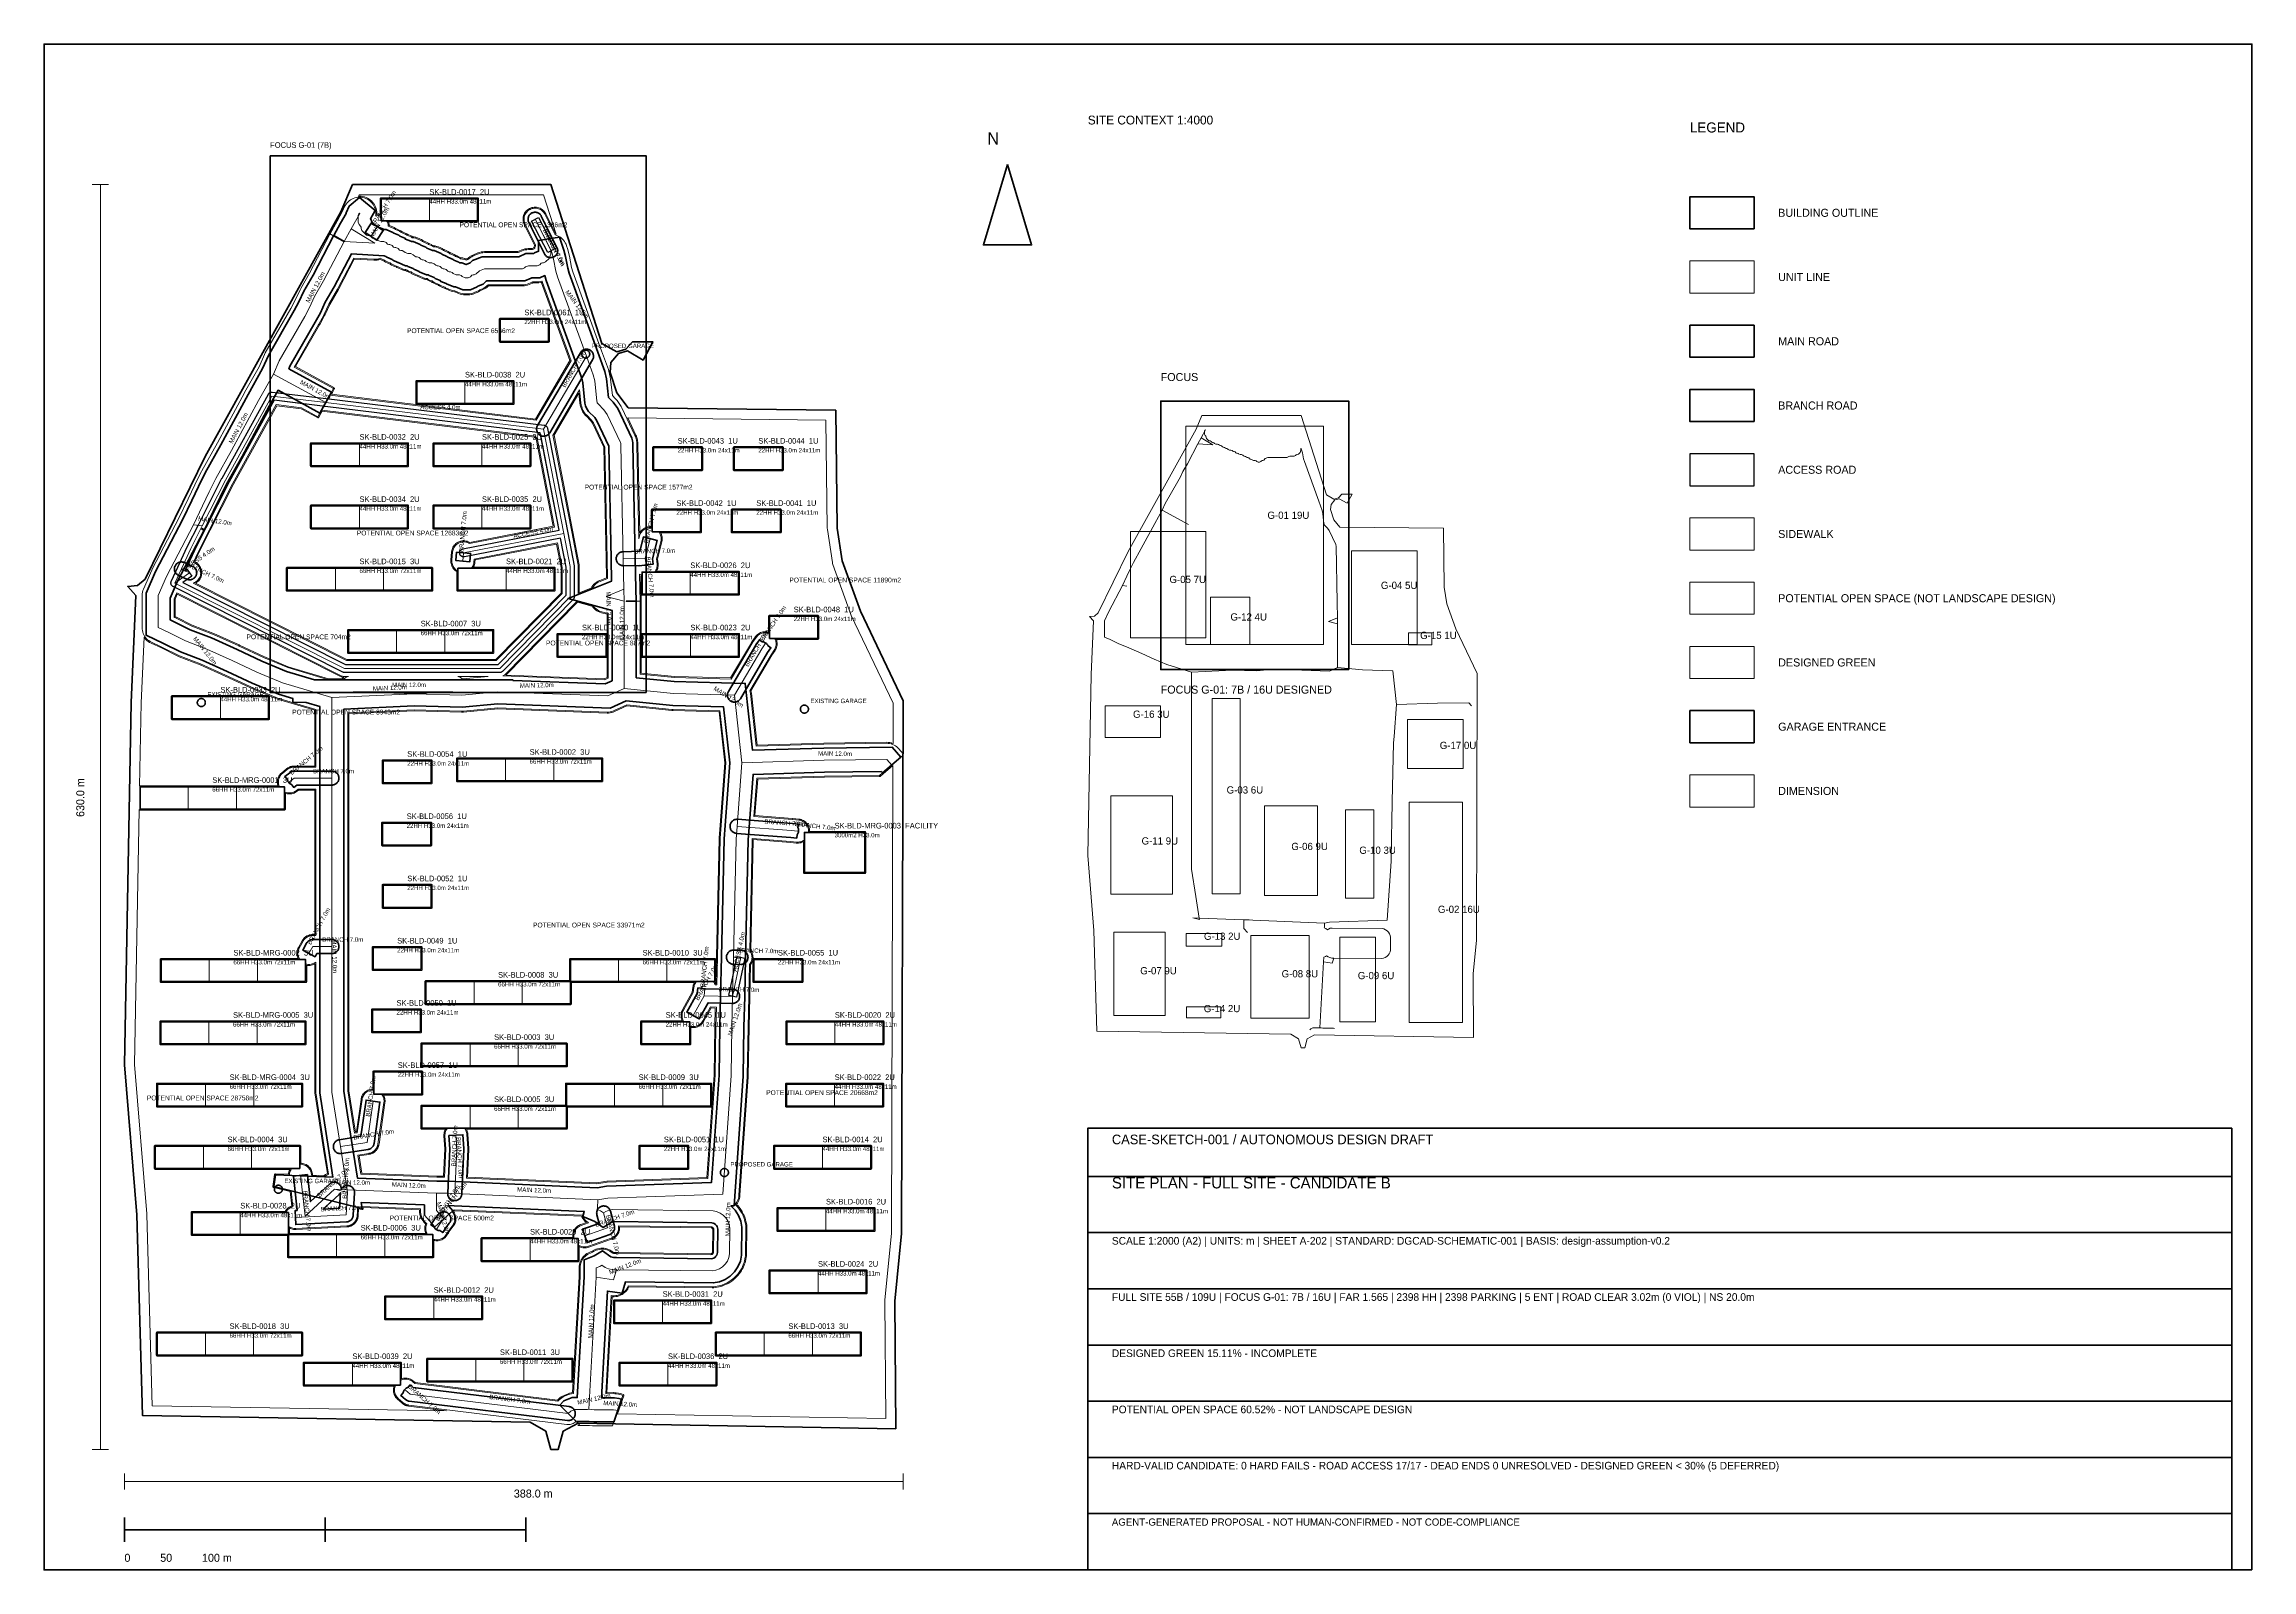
# Model space of a CAD drawing. Header units: metres. Extents: x 10 to 560, y 290 to 670.
import ezdxf

# ---------------------------------------------------------------- set-up
doc = ezdxf.new("R2010")
doc.units = ezdxf.units.M
for name, color, linetype, lineweight in [('A-ANNO-TEXT', 7, 'CONTINUOUS', 18), ('A-BUILDING-LABEL', 7, 'CONTINUOUS', 18), ('A-BUILDING-OUTLINE', 7, 'CONTINUOUS', 50), ('A-DIM', 3, 'CONTINUOUS', 18), ('A-ENTRANCE', 6, 'CONTINUOUS', 35), ('A-FRAME', 7, 'CONTINUOUS', 35), ('A-KEYPLAN', 8, 'CONTINUOUS', 18), ('A-LEGEND', 7, 'CONTINUOUS', 18), ('A-NORTH', 7, 'CONTINUOUS', 35), ('A-SCALE', 7, 'CONTINUOUS', 35), ('A-SITE-BOUNDARY', 1, 'CONTINUOUS', 50), ('A-TITLE', 7, 'CONTINUOUS', 35), ('A-UNIT-LINE', 4, 'CONTINUOUS', 18), ('C-ROAD-ACCESS', 4, 'CONTINUOUS', 25), ('C-ROAD-BRANCH', 2, 'CONTINUOUS', 35), ('C-ROAD-CENTER', 8, 'CONTINUOUS', 18), ('C-ROAD-LABEL', 2, 'CONTINUOUS', 18), ('C-ROAD-MAIN', 30, 'CONTINUOUS', 50), ('C-SIDEWALK', 8, 'CONTINUOUS', 18), ('L-GREEN', 94, 'CONTINUOUS', 18), ('L-OPEN-SPACE', 8, 'CONTINUOUS', 13)]:
    doc.layers.add(name, color=color, linetype=linetype, lineweight=lineweight)

msp = doc.modelspace()

# ---------------------------------------------------------------- linework, layer by layer
at = {"layer": 'A-BUILDING-OUTLINE'}
for points in [[(117.97, 626), (117.97, 631.5), (93.97, 631.5), (93.97, 626)], [(135.63, 595.98), (135.63, 601.48), (123.63, 601.48), (123.63, 595.98)], [(126.84, 580.48), (126.84, 585.98), (102.84, 585.98), (102.84, 580.48)], [(100.56, 564.98), (100.56, 570.48), (76.56, 570.48), (76.56, 564.98)], [(131.06, 564.98), (131.06, 570.48), (107.06, 570.48), (107.06, 564.98)], [(173.82, 564), (173.82, 569.5), (161.82, 569.5), (161.82, 564)], [(193.92, 564), (193.92, 569.5), (181.92, 569.5), (181.92, 564)], [(100.56, 549.48), (100.56, 554.98), (76.56, 554.98), (76.56, 549.48)], [(131.06, 549.48), (131.06, 554.98), (107.06, 554.98), (107.06, 549.48)], [(173.51, 548.5), (173.51, 554), (161.51, 554), (161.51, 548.5)], [(193.41, 548.5), (193.41, 554), (181.41, 554), (181.41, 548.5)], [(106.56, 533.98), (106.56, 539.48), (70.56, 539.48), (70.56, 533.98)], [(137.06, 533.98), (137.06, 539.48), (113.06, 539.48), (113.06, 533.98)], [(182.96, 533), (182.96, 538.5), (158.96, 538.5), (158.96, 533)], [(121.81, 518.48), (121.81, 523.98), (85.81, 523.98), (85.81, 518.48)], [(149.98, 517.5), (149.98, 523), (137.98, 523), (137.98, 517.5)], [(183, 517.5), (183, 523), (159, 523), (159, 517.5)], [(202.73, 522), (202.73, 527.5), (190.73, 527.5), (190.73, 522)], [(65.91, 502), (65.91, 507.5), (41.91, 507.5), (41.91, 502)], [(106.45, 486), (106.45, 491.5), (94.45, 491.5), (94.45, 486)], [(148.95, 486.5), (148.95, 492), (112.95, 492), (112.95, 486.5)], [(69.88, 479.5), (69.88, 485), (33.88, 485), (33.88, 479.5)], [(106.31, 470.5), (106.31, 476), (94.31, 476), (94.31, 470.5)], [(214.42, 463.65), (214.42, 473.65), (199.42, 473.65), (199.42, 463.65)], [(106.45, 455), (106.45, 460.5), (94.45, 460.5), (94.45, 455)], [(75.15, 436.5), (75.15, 442), (39.15, 442), (39.15, 436.5)], [(103.95, 439.5), (103.95, 445), (91.95, 445), (91.95, 439.5)], [(177.09, 436.5), (177.09, 442), (141.09, 442), (141.09, 436.5)], [(198.81, 436.5), (198.81, 442), (186.81, 442), (186.81, 436.5)], [(141.09, 431), (141.09, 436.5), (105.09, 436.5), (105.09, 431)], [(103.78, 424), (103.78, 429.5), (91.78, 429.5), (91.78, 424)], [(75.06, 421), (75.06, 426.5), (39.06, 426.5), (39.06, 421)], [(170.84, 421), (170.84, 426.5), (158.84, 426.5), (158.84, 421)], [(218.99, 421), (218.99, 426.5), (194.99, 426.5), (194.99, 421)], [(140.1, 415.5), (140.1, 421), (104.1, 421), (104.1, 415.5)], [(104.1, 408.5), (104.1, 414), (92.1, 414), (92.1, 408.5)], [(74.2, 405.5), (74.2, 411), (38.2, 411), (38.2, 405.5)], [(176.1, 405.5), (176.1, 411), (140.1, 411), (140.1, 405.5)], [(218.93, 405.5), (218.93, 411), (194.93, 411), (194.93, 405.5)], [(140.1, 400), (140.1, 405.5), (104.1, 405.5), (104.1, 400)], [(73.69, 390), (73.69, 395.5), (37.69, 395.5), (37.69, 390)], [(170.39, 390), (170.39, 395.5), (158.39, 395.5), (158.39, 390)], [(215.91, 390), (215.91, 395.5), (191.91, 395.5), (191.91, 390)], [(216.77, 374.5), (216.77, 380), (192.77, 380), (192.77, 374.5)], [(70.85, 373.5), (70.85, 379), (46.85, 379), (46.85, 373.5)], [(106.85, 368), (106.85, 373.5), (70.85, 373.5), (70.85, 368)], [(143.05, 367), (143.05, 372.5), (119.05, 372.5), (119.05, 367)], [(214.79, 359), (214.79, 364.5), (190.79, 364.5), (190.79, 359)], [(119.05, 352.5), (119.05, 358), (95.05, 358), (95.05, 352.5)], [(176.08, 351.5), (176.08, 357), (152.08, 357), (152.08, 351.5)], [(74.19, 343.5), (74.19, 349), (38.19, 349), (38.19, 343.5)], [(213.4, 343.5), (213.4, 349), (177.4, 349), (177.4, 343.5)], [(98.79, 336), (98.79, 341.5), (74.79, 341.5), (74.79, 336)], [(141.54, 337), (141.54, 342.5), (105.54, 342.5), (105.54, 337)], [(177.4, 336), (177.4, 341.5), (153.4, 341.5), (153.4, 336)]]:
    msp.add_lwpolyline(points, close=True, dxfattribs=at)
msp.add_lwpolyline([(436, 624), (436, 632), (420, 632), (420, 624), (436, 624)], dxfattribs=at)
at = {"layer": 'A-DIM'}
for points in [[(22, 635.01), (26, 635.01)], [(24, 320), (24, 635.01)], [(436, 480), (436, 488), (420, 488), (420, 480), (436, 480)], [(22, 320), (26, 320)], [(30, 310), (30, 314)], [(224.01, 310), (224.01, 314)], [(30, 312), (224.01, 312)]]:
    msp.add_lwpolyline(points, dxfattribs=at)
at = {"layer": 'A-ENTRANCE'}
for points in [[(145.92, 592.81), (145.92, 592.71), (145.9, 592.61), (145.88, 592.52), (145.85, 592.43), (145.8, 592.34), (145.75, 592.25), (145.7, 592.17), (145.63, 592.1), (145.56, 592.04), (145.48, 591.98), (145.39, 591.93), (145.3, 591.89), (145.21, 591.85), (145.12, 591.83), (145.02, 591.81), (144.92, 591.81), (144.82, 591.81), (144.73, 591.83), (144.63, 591.85), (144.54, 591.89), (144.45, 591.93), (144.37, 591.98), (144.29, 592.04), (144.22, 592.1), (144.15, 592.17), (144.09, 592.25), (144.04, 592.34), (144, 592.43), (143.97, 592.52), (143.94, 592.61), (143.93, 592.71), (143.92, 592.81), (143.93, 592.91), (143.94, 593), (143.97, 593.1), (144, 593.19), (144.04, 593.28), (144.09, 593.36), (144.15, 593.44), (144.22, 593.52), (144.29, 593.58), (144.37, 593.64), (144.45, 593.69), (144.54, 593.73), (144.63, 593.77), (144.73, 593.79), (144.82, 593.8), (144.92, 593.81), (145.02, 593.8), (145.12, 593.79), (145.21, 593.77), (145.3, 593.73), (145.39, 593.69), (145.48, 593.64), (145.56, 593.58), (145.63, 593.52), (145.7, 593.44), (145.75, 593.36), (145.8, 593.28), (145.85, 593.19), (145.88, 593.1), (145.9, 593), (145.92, 592.91)], [(50.16, 506.01), (50.15, 505.92), (50.14, 505.82), (50.11, 505.72), (50.08, 505.63), (50.04, 505.54), (49.99, 505.46), (49.93, 505.38), (49.86, 505.31), (49.79, 505.24), (49.71, 505.18), (49.63, 505.13), (49.54, 505.09), (49.45, 505.06), (49.35, 505.03), (49.25, 505.02), (49.16, 505.01), (49.06, 505.02), (48.96, 505.03), (48.87, 505.06), (48.77, 505.09), (48.69, 505.13), (48.6, 505.18), (48.52, 505.24), (48.45, 505.31), (48.38, 505.38), (48.33, 505.46), (48.27, 505.54), (48.23, 505.63), (48.2, 505.72), (48.18, 505.82), (48.16, 505.92), (48.16, 506.01), (48.16, 506.11), (48.18, 506.21), (48.2, 506.3), (48.23, 506.4), (48.27, 506.48), (48.33, 506.57), (48.38, 506.65), (48.45, 506.72), (48.52, 506.79), (48.6, 506.84), (48.69, 506.9), (48.77, 506.94), (48.87, 506.97), (48.96, 506.99), (49.06, 507.01), (49.16, 507.01), (49.25, 507.01), (49.35, 506.99), (49.45, 506.97), (49.54, 506.94), (49.63, 506.9), (49.71, 506.84), (49.79, 506.79), (49.86, 506.72), (49.93, 506.65), (49.99, 506.57), (50.04, 506.48), (50.08, 506.4), (50.11, 506.3), (50.14, 506.21), (50.15, 506.11)], [(200.4, 504.37), (200.4, 504.27), (200.38, 504.18), (200.36, 504.08), (200.33, 503.99), (200.28, 503.9), (200.23, 503.82), (200.17, 503.74), (200.11, 503.67), (200.04, 503.6), (199.96, 503.54), (199.87, 503.49), (199.78, 503.45), (199.69, 503.42), (199.6, 503.39), (199.5, 503.38), (199.4, 503.37), (199.3, 503.38), (199.21, 503.39), (199.11, 503.42), (199.02, 503.45), (198.93, 503.49), (198.85, 503.54), (198.77, 503.6), (198.69, 503.67), (198.63, 503.74), (198.57, 503.82), (198.52, 503.9), (198.48, 503.99), (198.44, 504.08), (198.42, 504.18), (198.41, 504.27), (198.4, 504.37), (198.41, 504.47), (198.42, 504.57), (198.44, 504.66), (198.48, 504.76), (198.52, 504.84), (198.57, 504.93), (198.63, 505.01), (198.69, 505.08), (198.77, 505.15), (198.85, 505.2), (198.93, 505.25), (199.02, 505.3), (199.11, 505.33), (199.21, 505.35), (199.3, 505.37), (199.4, 505.37), (199.5, 505.37), (199.6, 505.35), (199.69, 505.33), (199.78, 505.3), (199.87, 505.25), (199.96, 505.2), (200.04, 505.15), (200.11, 505.08), (200.17, 505.01), (200.23, 504.93), (200.28, 504.84), (200.33, 504.76), (200.36, 504.66), (200.38, 504.57), (200.4, 504.47)], [(69.35, 384.81), (69.34, 384.71), (69.33, 384.61), (69.3, 384.52), (69.27, 384.42), (69.23, 384.34), (69.18, 384.25), (69.12, 384.17), (69.05, 384.1), (68.98, 384.03), (68.9, 383.98), (68.82, 383.93), (68.73, 383.88), (68.64, 383.85), (68.54, 383.83), (68.45, 383.81), (68.35, 383.81), (68.25, 383.81), (68.15, 383.83), (68.06, 383.85), (67.97, 383.88), (67.88, 383.93), (67.79, 383.98), (67.71, 384.03), (67.64, 384.1), (67.57, 384.17), (67.52, 384.25), (67.47, 384.34), (67.42, 384.42), (67.39, 384.52), (67.37, 384.61), (67.35, 384.71), (67.35, 384.81), (67.35, 384.91), (67.37, 385), (67.39, 385.1), (67.42, 385.19), (67.47, 385.28), (67.52, 385.36), (67.57, 385.44), (67.64, 385.51), (67.71, 385.58), (67.79, 385.64), (67.88, 385.69), (67.97, 385.73), (68.06, 385.76), (68.15, 385.79), (68.25, 385.8), (68.35, 385.81), (68.45, 385.8), (68.54, 385.79), (68.64, 385.76), (68.73, 385.73), (68.82, 385.69), (68.9, 385.64), (68.98, 385.58), (69.05, 385.51), (69.12, 385.44), (69.18, 385.36), (69.23, 385.28), (69.27, 385.19), (69.3, 385.1), (69.33, 385), (69.34, 384.91)], [(180.47, 388.96), (180.47, 388.86), (180.45, 388.76), (180.43, 388.67), (180.4, 388.57), (180.35, 388.48), (180.3, 388.4), (180.24, 388.32), (180.18, 388.25), (180.11, 388.18), (180.03, 388.12), (179.94, 388.07), (179.85, 388.03), (179.76, 388), (179.67, 387.98), (179.57, 387.96), (179.47, 387.96), (179.37, 387.96), (179.28, 387.98), (179.18, 388), (179.09, 388.03), (179, 388.07), (178.92, 388.12), (178.84, 388.18), (178.76, 388.25), (178.7, 388.32), (178.64, 388.4), (178.59, 388.48), (178.55, 388.57), (178.51, 388.67), (178.49, 388.76), (178.48, 388.86), (178.47, 388.96), (178.48, 389.05), (178.49, 389.15), (178.51, 389.25), (178.55, 389.34), (178.59, 389.43), (178.64, 389.51), (178.7, 389.59), (178.76, 389.66), (178.84, 389.73), (178.92, 389.79), (179, 389.84), (179.09, 389.88), (179.18, 389.91), (179.28, 389.94), (179.37, 389.95), (179.47, 389.96), (179.57, 389.95), (179.67, 389.94), (179.76, 389.91), (179.85, 389.88), (179.94, 389.84), (180.03, 389.79), (180.11, 389.73), (180.18, 389.66), (180.24, 389.59), (180.3, 389.51), (180.35, 389.43), (180.4, 389.34), (180.43, 389.25), (180.45, 389.15), (180.47, 389.05)]]:
    msp.add_lwpolyline(points, close=True, dxfattribs=at)
msp.add_lwpolyline([(436, 496), (436, 504), (420, 504), (420, 496), (436, 496)], dxfattribs=at)
at = {"layer": 'A-FRAME'}
msp.add_lwpolyline([(560, 290), (560, 670), (10, 670), (10, 290), (560, 290)], dxfattribs=at)
at = {"layer": 'A-KEYPLAN'}
for points in [[(298.4, 577.51), (296.97, 574.12), (280.05, 543.67), (272.56, 528.39), (271.64, 527.57), (270.41, 527.47), (271.44, 526.34), (270.82, 513.01), (270, 467.89), (271.54, 449.22), (272.26, 424.2), (320.55, 423.38), (322.5, 422.26), (323.12, 420), (324.04, 420), (324.66, 422.26), (326.5, 423.28), (366.08, 422.56), (365.98, 438.46), (366.8, 446.87), (367.01, 513.21), (361.67, 524.39), (359.42, 530.64), (358.8, 534.75), (358.6, 549.41), (332.76, 549.72), (331.32, 551.56), (330.5, 554.13), (330.6, 555.36), (331.53, 556.48), (332.65, 556.79), (334.6, 555.66), (335.83, 557.92), (333.27, 557.92), (332.45, 557), (331.32, 556.69), (329.47, 557.72), (323.12, 577.51), (298.4, 577.51)], [(328.76, 520.49), (328.76, 574.84), (294.41, 574.84), (294.41, 520.49), (328.76, 520.49)], [(332.24, 525.62), (332.21, 527.12), (332.13, 530.92), (331.84, 545.01), (331.83, 545.21), (331.82, 545.3), (331.78, 545.41), (330.15, 548.86), (329.73, 549.46), (329, 550.19), (328.9, 550.35), (328.87, 550.43), (328.84, 550.54), (328.57, 553.09), (328.41, 553.81), (327.56, 556.14), (323.95, 566.02), (323.75, 566.74), (323.47, 568.21), (323.28, 568.94), (323.17, 569.3), (323.1, 569.29), (323.1, 568.84), (322.89, 568.32), (322.46, 567.89), (322.2, 567.79), (322.07, 567.79), (321.91, 567.72), (321.73, 567.54), (321.42, 567.41), (320.31, 567.41), (319.95, 567.26), (319.82, 567.13), (319.6, 567.04), (314.85, 567.04), (314.21, 566.77), (313.83, 566.39), (313.58, 566.29), (313.44, 566.29), (313.29, 566.22), (313.1, 566.04), (312.8, 565.91), (312.44, 565.91), (312.08, 566.06), (311.94, 566.2), (311.72, 566.29), (311.31, 566.29), (310.95, 566.44), (310.82, 566.57), (310.6, 566.66), (310.45, 566.66), (310.28, 566.73), (310.08, 566.93), (309.83, 567.04), (309.69, 567.04), (309.54, 567.1), (309.33, 567.3), (309.08, 567.41), (308.94, 567.41), (308.79, 567.47), (308.6, 567.66), (308.3, 567.79), (307.94, 567.79), (307.58, 567.94), (307.44, 568.07), (307.22, 568.16), (307.08, 568.16), (306.91, 568.23), (306.71, 568.43), (306.45, 568.54), (306.32, 568.54), (306.16, 568.6), (305.98, 568.79), (305.67, 568.91), (305.31, 568.91), (304.95, 569.06), (304.82, 569.2), (304.6, 569.29), (304.45, 569.29), (304.28, 569.36), (304.08, 569.55), (303.83, 569.66), (303.69, 569.66), (303.54, 569.72), (303.33, 569.93), (303.08, 570.04), (302.94, 570.04), (302.79, 570.1), (302.6, 570.29), (302.3, 570.41), (301.94, 570.41), (301.58, 570.56), (301.44, 570.7), (301.22, 570.79), (301.08, 570.79), (300.91, 570.86), (300.71, 571.05), (300.45, 571.16), (300.32, 571.16), (300.16, 571.22), (299.58, 571.8), (299.48, 572.06), (299.48, 572.2), (299.41, 572.35), (299.23, 572.54), (299.1, 572.84), (299.1, 573.65), (299.2, 573.87), (299.29, 573.95), (299.31, 573.93), (298.24, 571.99), (297.38, 570.43)], [(288.56, 553.92), (289.28, 555.56), (292.46, 561.1), (293.07, 562.23), (293.69, 563.56), (294.82, 565.51), (297.38, 570.43)], [(298.24, 571.99), (301.17, 570.23), (297.38, 570.43)], [(278.61, 535.16), (279.74, 537.51), (280.56, 539.26), (281.38, 540.9), (283.33, 544.38), (286.71, 550.64), (288.56, 553.92)], [(295.07, 550.36), (288.56, 553.92)], [(299.43, 522.13), (299.43, 548.59), (280.66, 548.59), (280.66, 522.13), (299.43, 522.13)], [(352.03, 520.49), (352.03, 543.77), (335.73, 543.77), (335.73, 520.49), (352.03, 520.49)], [(278.61, 535.16), (275.23, 528.7), (274.2, 526.34), (274.2, 522.34), (275.54, 521.72), (277.59, 520.7), (280.25, 519.67), (283.43, 518.24), (286.51, 516.8), (289.69, 515.47), (295.84, 513.62)], [(278.61, 535.16), (279.69, 535)], [(310.4, 520.49), (310.4, 532.28), (300.56, 532.28), (300.56, 520.49), (310.4, 520.49)], [(332.24, 525.62), (329.99, 526.23), (332.21, 527.12)], [(332.24, 514.75), (332.24, 525.62)], [(355.73, 520.39), (355.73, 523.36), (349.88, 523.36), (349.88, 520.39), (355.73, 520.39)], [(306.09, 514.11), (295.84, 513.62)], [(297.74, 452.34), (296.9, 457.71), (295.84, 464.5), (295.84, 482.62), (295.84, 485.83), (295.84, 503.6), (295.84, 513.62)], [(306.09, 514.11), (298.51, 514.34), (310.91, 514.34), (306.09, 514.11)], [(332.24, 514.75), (330.19, 513.83), (316.45, 514.34), (312.04, 513.93), (306.09, 514.11)], [(332.24, 514.75), (338.4, 514.13), (345.98, 513.93), (346.91, 505.52)], [(307.94, 458.35), (307.94, 507.06), (300.97, 507.06), (300.97, 458.35), (307.94, 458.35)], [(288.15, 497.32), (288.15, 505.21), (274.31, 505.21), (274.31, 497.32), (288.15, 497.32)], [(328.96, 451.07), (330.19, 451.28), (344.55, 451.79), (345.57, 466.55), (345.68, 472.6), (345.76, 476.42), (345.87, 481.3), (346.19, 495.98), (346.31, 497.59), (346.91, 505.52)], [(346.91, 505.52), (357.16, 505.83), (364.95, 505.93), (365.57, 505.21)], [(363.52, 489.63), (363.52, 501.83), (349.68, 501.83), (349.68, 489.63), (363.52, 489.63)], [(291.12, 458.25), (291.12, 482.76), (275.74, 482.76), (275.74, 458.25), (291.12, 458.25)], [(327.22, 457.94), (327.22, 480.3), (313.99, 480.3), (313.99, 457.94), (327.22, 457.94)], [(341.27, 457.33), (341.27, 479.27), (334.19, 479.27), (334.19, 457.33), (341.27, 457.33)], [(363.31, 426.36), (363.31, 481.22), (350.09, 481.22), (350.09, 426.36), (363.31, 426.36)], [(297.74, 452.34), (296.15, 452.4), (297.79, 451.99), (297.74, 452.34)], [(308.86, 451.89), (297.74, 452.34)], [(308.86, 451.89), (310.2, 451.89), (311.15, 451.85), (328.96, 451.07)], [(309.79, 448.71), (308.86, 449.74), (308.86, 451.89)], [(328.96, 451.07), (328.94, 450.07), (328.89, 449.89), (329.32, 449.7), (329.7, 449.44), (329.96, 449.6), (330.39, 449.78), (330.85, 449.86), (343.31, 449.71), (343.77, 449.62), (344.2, 449.43), (344.58, 449.17), (344.91, 448.84), (345.16, 448.45), (345.33, 448.01), (345.42, 447.56), (345.38, 444.34), (345.29, 443.89), (345.1, 443.46), (344.84, 443.07), (344.51, 442.75), (344.12, 442.49), (343.68, 442.32), (343.23, 442.24), (331.28, 442.38), (330.76, 442.38), (330.31, 442.48), (329.88, 442.66), (329.48, 442.94), (329.2, 442.76), (328.77, 442.59), (328.76, 441.43)], [(289.28, 428.1), (289.28, 448.81), (276.46, 448.81), (276.46, 428.1), (289.28, 428.1)], [(303.43, 445.33), (303.43, 448.51), (294.51, 448.51), (294.51, 445.33), (303.43, 445.33)], [(325.17, 427.38), (325.17, 447.99), (310.61, 447.99), (310.61, 427.38), (325.17, 427.38)], [(341.68, 426.46), (341.68, 447.58), (332.76, 447.58), (332.76, 426.46), (341.68, 426.46)], [(328.76, 441.43), (327.83, 425.02)], [(328.76, 441.43), (330.91, 441.12), (331.28, 442.38)], [(303.12, 427.49), (303.12, 430.25), (294.61, 430.25), (294.61, 427.49), (303.12, 427.49)], [(327.83, 425.02), (327.69, 424.98), (327.49, 424.96), (326.07, 424.96), (325.59, 424.76), (325.29, 424.46)], [(327.83, 425.02), (328.13, 424.96), (328.52, 424.92), (330.92, 424.94), (331.22, 424.89), (331.43, 424.82)]]:
    msp.add_lwpolyline(points, dxfattribs=at)
at = {"layer": 'A-NORTH'}
msp.add_lwpolyline([(250, 640), (244, 620), (256, 620), (250, 640)], dxfattribs=at)
at = {"layer": 'A-SCALE'}
for points in [[(30, 297), (30, 303)], [(80, 297), (80, 303)], [(130, 297), (130, 303)], [(30, 300), (80, 300), (130, 300)]]:
    msp.add_lwpolyline(points, dxfattribs=at)
at = {"layer": 'A-SITE-BOUNDARY'}
for points in [[(160.01, 508.48), (160.01, 642.18), (66.31, 642.18), (66.31, 508.48), (160.01, 508.48)], [(86.81, 635.01), (83.94, 628.24), (50.1, 567.33), (35.13, 536.78), (33.28, 535.14), (30.82, 534.93), (32.87, 532.67), (31.64, 506.01), (30, 415.78), (33.08, 378.45), (34.51, 328.41), (131.11, 326.77), (135, 324.51), (136.23, 320), (138.08, 320), (139.31, 324.51), (143, 326.56), (222.17, 325.13), (221.96, 356.92), (223.6, 373.73), (224.01, 506.42), (213.35, 528.78), (208.84, 541.29), (207.6, 549.49), (207.19, 578.82), (155.51, 579.43), (152.64, 583.13), (151, 588.25), (151.21, 590.71), (153.05, 592.97), (155.31, 593.58), (159.2, 591.33), (161.67, 595.84), (156.54, 595.84), (154.9, 594), (152.64, 593.38), (148.95, 595.43), (136.23, 635.01), (86.81, 635.01)], [(335.01, 514.24), (335.01, 581.09), (288.16, 581.09), (288.16, 514.24), (335.01, 514.24)]]:
    msp.add_lwpolyline(points, dxfattribs=at)
at = {"layer": 'A-TITLE'}
for points in [[(555, 290), (555, 400), (270, 400), (270, 290), (555, 290)], [(270, 388), (555, 388)], [(270, 374), (555, 374)], [(270, 360), (555, 360)], [(270, 346), (555, 346)], [(270, 332), (555, 332)], [(270, 318), (555, 318)], [(270, 304), (555, 304)], [(270, 290), (555, 290)]]:
    msp.add_lwpolyline(points, dxfattribs=at)
at = {"layer": 'A-UNIT-LINE'}
for points in [[(105.97, 626), (105.97, 631.5)], [(436, 608), (436, 616), (420, 616), (420, 608), (436, 608)], [(114.84, 580.48), (114.84, 585.98)], [(88.56, 564.98), (88.56, 570.48)], [(119.06, 564.98), (119.06, 570.48)], [(88.56, 549.48), (88.56, 554.98)], [(119.06, 549.48), (119.06, 554.98)], [(82.56, 533.98), (82.56, 539.48)], [(94.56, 533.98), (94.56, 539.48)], [(125.06, 533.98), (125.06, 539.48)], [(170.96, 533), (170.96, 538.5)], [(97.81, 518.48), (97.81, 523.98)], [(109.81, 518.48), (109.81, 523.98)], [(171, 517.5), (171, 523)], [(53.91, 502), (53.91, 507.5)], [(124.95, 486.5), (124.95, 492)], [(136.95, 486.5), (136.95, 492)], [(45.88, 479.5), (45.88, 485)], [(57.88, 479.5), (57.88, 485)], [(51.15, 436.5), (51.15, 442)], [(63.15, 436.5), (63.15, 442)], [(153.09, 436.5), (153.09, 442)], [(165.09, 436.5), (165.09, 442)], [(117.09, 431), (117.09, 436.5)], [(129.09, 431), (129.09, 436.5)], [(51.06, 421), (51.06, 426.5)], [(63.06, 421), (63.06, 426.5)], [(206.99, 421), (206.99, 426.5)], [(116.1, 415.5), (116.1, 421)], [(128.1, 415.5), (128.1, 421)], [(50.2, 405.5), (50.2, 411)], [(62.2, 405.5), (62.2, 411)], [(152.1, 405.5), (152.1, 411)], [(164.1, 405.5), (164.1, 411)], [(206.93, 405.5), (206.93, 411)], [(116.1, 400), (116.1, 405.5)], [(128.1, 400), (128.1, 405.5)], [(49.69, 390), (49.69, 395.5)], [(61.69, 390), (61.69, 395.5)], [(203.91, 390), (203.91, 395.5)], [(204.77, 374.5), (204.77, 380)], [(58.85, 373.5), (58.85, 379)], [(82.85, 368), (82.85, 373.5)], [(94.85, 368), (94.85, 373.5)], [(131.05, 367), (131.05, 372.5)], [(202.79, 359), (202.79, 364.5)], [(107.05, 352.5), (107.05, 358)], [(164.08, 351.5), (164.08, 357)], [(50.19, 343.5), (50.19, 349)], [(62.19, 343.5), (62.19, 349)], [(189.4, 343.5), (189.4, 349)], [(201.4, 343.5), (201.4, 349)], [(86.79, 336), (86.79, 341.5)], [(117.54, 337), (117.54, 342.5)], [(129.54, 337), (129.54, 342.5)], [(165.4, 336), (165.4, 341.5)]]:
    msp.add_lwpolyline(points, dxfattribs=at)
at = {"layer": 'C-ROAD-ACCESS'}
for points in [[(137.22, 619.05), (135.45, 618.13), (131.41, 625.93), (133.18, 626.85)], [(84.49, 513.55), (84.41, 513.59), (42.14, 534.89), (42.06, 534.94), (41.98, 534.99), (41.91, 535.06), (41.84, 535.13), (41.78, 535.2), (41.73, 535.28), (41.68, 535.37), (41.65, 535.45), (41.62, 535.55), (41.6, 535.64), (41.59, 535.74), (41.59, 535.83), (41.6, 535.93), (41.62, 536.02), (41.65, 536.11), (41.68, 536.2), (43.29, 539.71), (45.62, 544.78), (45.64, 544.81), (48.5, 550.45), (54.3, 561.89), (54.31, 561.92), (65.85, 582.84), (65.9, 582.93), (65.96, 583.01), (66.02, 583.08), (66.1, 583.14), (66.18, 583.2), (66.27, 583.25), (66.36, 583.29), (66.45, 583.32), (66.55, 583.34), (66.64, 583.36), (66.74, 583.36), (66.84, 583.35), (80.26, 581.72), (134.56, 575.1), (134.65, 575.08), (134.74, 575.05), (134.83, 575.02), (134.92, 574.98), (135, 574.92), (135.08, 574.87), (135.15, 574.8), (135.22, 574.73), (135.27, 574.65), (135.32, 574.57), (135.36, 574.48), (135.39, 574.39), (135.42, 574.29), (140.44, 548.31), (142.04, 540.06), (142.06, 539.96), (142.06, 539.87), (142.06, 532.35), (142.06, 532.25), (142.04, 532.15), (142.02, 532.06), (141.99, 531.97), (141.94, 531.88), (141.9, 531.8), (141.84, 531.72), (141.77, 531.65), (124.2, 513.78), (124.13, 513.72), (124.05, 513.66), (123.96, 513.6), (123.87, 513.56), (123.78, 513.53), (123.68, 513.5), (123.59, 513.49), (123.49, 513.48), (84.86, 513.48), (84.77, 513.49), (84.67, 513.5), (84.58, 513.52)], [(46.82, 537.53), (44.53, 535.93), (85.1, 515.48), (123.07, 515.48), (140.06, 532.76), (140.06, 539.77), (138.67, 546.95), (114.69, 542.31), (114.6, 542.3), (114.5, 542.29), (114.4, 542.3), (114.3, 542.31), (114.21, 542.34), (114.12, 542.37), (114.03, 542.41), (113.94, 542.47), (113.87, 542.52), (113.79, 542.59), (113.73, 542.66), (113.67, 542.74), (113.62, 542.83), (113.58, 542.92), (113.55, 543.01), (113.52, 543.1), (113.51, 543.2), (113.5, 543.3), (113.51, 543.4), (113.52, 543.49), (113.55, 543.59), (113.58, 543.68), (113.63, 543.77), (113.68, 543.85), (113.73, 543.93), (113.8, 544), (113.87, 544.07), (113.95, 544.13), (114.04, 544.18), (114.13, 544.22), (114.22, 544.25), (114.31, 544.28), (138.29, 548.92), (133.59, 573.2), (80.02, 579.73), (67.27, 581.29), (56.07, 560.97), (50.28, 549.54), (47.43, 543.92), (45.11, 538.87), (45.05, 538.73), (45.67, 539.17)], [(184.58, 442.35), (182.5, 432.62), (180.54, 433.04), (182.62, 442.77)]]:
    msp.add_lwpolyline(points, close=True, dxfattribs=at)
msp.add_lwpolyline([(436, 560), (436, 568), (420, 568), (420, 560), (436, 560)], dxfattribs=at)
at = {"layer": 'C-ROAD-BRANCH'}
for points in [[(130.59, 626.78), (130.64, 626.94), (130.7, 627.1), (130.78, 627.26), (130.87, 627.4), (130.98, 627.54), (131.1, 627.66), (131.23, 627.77), (131.37, 627.87), (131.52, 627.96), (131.67, 628.02), (131.84, 628.08), (132, 628.11), (132.18, 628.13), (132.35, 628.14), (132.52, 628.12), (132.69, 628.09), (132.85, 628.05), (133.01, 627.99), (133.17, 627.91), (133.31, 627.82), (133.45, 627.71), (133.57, 627.59), (133.68, 627.46), (133.78, 627.32), (133.86, 627.17), (137.76, 619.35), (137.83, 619.19), (137.88, 619.03), (137.92, 618.86), (137.94, 618.69), (137.94, 618.52), (137.93, 618.35), (137.9, 618.18), (137.85, 618.02), (137.79, 617.86), (137.71, 617.7), (137.62, 617.56), (137.51, 617.42), (137.39, 617.3), (137.26, 617.19), (137.12, 617.09), (136.97, 617), (136.81, 616.94), (136.65, 616.88), (136.48, 616.85), (136.31, 616.83), (136.14, 616.82), (135.97, 616.84), (135.8, 616.87), (135.63, 616.91), (135.47, 616.97), (135.32, 617.05), (135.18, 617.14), (135.04, 617.25), (134.92, 617.37), (134.81, 617.5), (134.71, 617.64), (134.62, 617.79), (130.73, 625.61), (130.66, 625.77), (130.61, 625.93), (130.57, 626.1), (130.55, 626.27), (130.55, 626.44), (130.56, 626.61)], [(89.95, 623.06), (91.53, 625.5), (94.46, 623.59), (92.88, 621.16)], [(135.04, 572.46), (134.87, 572.41), (134.71, 572.37), (134.54, 572.36), (134.36, 572.35), (134.19, 572.37), (134.02, 572.4), (133.86, 572.45), (133.7, 572.51), (133.55, 572.59), (133.4, 572.69), (133.27, 572.8), (133.15, 572.92), (133.04, 573.05), (132.94, 573.19), (132.86, 573.34), (132.79, 573.5), (132.74, 573.66), (132.71, 573.83), (132.69, 574), (132.69, 574.17), (132.7, 574.34), (132.73, 574.51), (132.78, 574.68), (132.85, 574.84), (132.93, 574.99), (143.61, 593.16), (143.7, 593.31), (143.81, 593.44), (143.93, 593.56), (144.06, 593.67), (144.2, 593.77), (144.35, 593.85), (144.51, 593.92), (144.68, 593.97), (144.84, 594.01), (145.01, 594.03), (145.19, 594.03), (145.36, 594.01), (145.53, 593.98), (145.69, 593.93), (145.85, 593.87), (146, 593.79), (146.15, 593.69), (146.28, 593.59), (146.4, 593.46), (146.51, 593.33), (146.61, 593.19), (146.69, 593.04), (146.76, 592.88), (146.81, 592.72), (146.84, 592.55), (146.86, 592.38), (146.86, 592.21), (146.85, 592.04), (146.82, 591.87), (146.77, 591.7), (146.7, 591.54), (146.62, 591.39), (135.94, 573.22), (135.85, 573.07), (135.74, 572.94), (135.62, 572.82), (135.49, 572.71), (135.35, 572.61), (135.2, 572.53)], [(159.98, 540.22), (159.8, 540.21), (159.54, 540.2), (158.23, 540.05), (158.21, 540.17), (154.3, 540.09), (154.13, 540.1), (153.96, 540.12), (153.79, 540.16), (153.63, 540.21), (153.48, 540.28), (153.33, 540.37), (153.19, 540.47), (153.06, 540.58), (152.94, 540.7), (152.83, 540.84), (152.74, 540.99), (152.67, 541.14), (152.6, 541.3), (152.56, 541.46), (152.53, 541.63), (152.52, 541.81), (152.52, 541.98), (152.54, 542.15), (152.58, 542.31), (152.64, 542.48), (152.71, 542.63), (152.79, 542.78), (152.89, 542.92), (153.01, 543.05), (153.13, 543.17), (153.27, 543.28), (153.41, 543.37), (153.57, 543.44), (153.73, 543.51), (153.89, 543.55), (154.06, 543.58), (154.23, 543.59), (158.4, 543.68), (159.31, 547.26), (162.7, 546.4), (161.54, 541.84), (161.7, 540.45), (160.3, 540.29), (160.15, 540.25)], [(47.82, 539.12), (47.89, 538.96), (47.94, 538.8), (47.98, 538.63), (47.99, 538.46), (48, 538.28), (47.98, 538.11), (47.95, 537.94), (47.9, 537.78), (47.84, 537.62), (47.76, 537.47), (47.66, 537.32), (47.56, 537.19), (47.44, 537.07), (47.31, 536.96), (47.16, 536.86), (47.01, 536.78), (46.86, 536.71), (46.69, 536.66), (46.52, 536.62), (46.35, 536.6), (46.18, 536.6), (46.01, 536.62), (45.84, 536.65), (45.68, 536.7), (45.52, 536.76), (43.47, 537.7), (43.32, 537.78), (43.18, 537.87), (43.04, 537.98), (42.92, 538.1), (42.81, 538.23), (42.71, 538.38), (42.63, 538.53), (42.56, 538.68), (42.51, 538.85), (42.48, 539.02), (42.46, 539.19), (42.45, 539.36), (42.47, 539.53), (42.5, 539.7), (42.55, 539.86), (42.61, 540.02), (42.69, 540.17), (42.79, 540.32), (42.89, 540.45), (43.01, 540.57), (43.15, 540.69), (43.29, 540.78), (43.44, 540.86), (43.6, 540.93), (43.76, 540.98), (43.93, 541.02), (44.1, 541.04), (44.27, 541.04), (44.44, 541.02), (44.61, 540.99), (44.78, 540.95), (44.93, 540.88), (46.98, 539.94), (47.13, 539.86), (47.27, 539.77), (47.41, 539.66), (47.53, 539.54), (47.64, 539.41), (47.74, 539.27)], [(112.76, 543.45), (116.25, 543.14), (116.06, 541.08), (112.58, 541.39)], [(189.65, 520.91), (189.8, 520.81), (189.93, 520.71), (190.05, 520.59), (190.16, 520.45), (190.26, 520.31), (190.34, 520.16), (190.35, 520.15), (191.06, 519.66), (190.24, 518.46), (183.48, 506.97), (183.38, 506.83), (183.27, 506.69), (183.15, 506.57), (183.02, 506.46), (182.88, 506.36), (182.73, 506.28), (182.57, 506.22), (182.41, 506.16), (182.24, 506.13), (182.07, 506.11), (181.9, 506.11), (181.73, 506.13), (181.56, 506.16), (181.39, 506.21), (181.23, 506.27), (181.08, 506.35), (180.94, 506.45), (180.8, 506.55), (180.68, 506.67), (180.57, 506.81), (180.47, 506.95), (180.39, 507.1), (180.33, 507.26), (180.27, 507.42), (180.24, 507.59), (180.22, 507.76), (180.22, 507.93), (180.24, 508.1), (180.27, 508.27), (180.32, 508.44), (180.38, 508.59), (180.46, 508.75), (187.26, 520.29), (187.32, 520.39), (187.32, 520.39), (188.18, 521.64), (188.9, 521.14), (189.01, 521.13), (189.18, 521.1), (189.34, 521.05), (189.5, 520.99)], [(71.46, 488.74), (71.61, 488.82), (71.77, 488.87), (71.94, 488.92), (72.11, 488.94), (72.28, 488.95), (81.68, 488.95), (81.85, 488.94), (82.02, 488.92), (82.19, 488.87), (82.35, 488.82), (82.51, 488.74), (82.65, 488.65), (82.79, 488.55), (82.92, 488.44), (83.03, 488.31), (83.14, 488.17), (83.23, 488.02), (83.3, 487.87), (83.36, 487.71), (83.4, 487.54), (83.42, 487.37), (83.43, 487.2), (83.42, 487.03), (83.4, 486.86), (83.36, 486.69), (83.3, 486.53), (83.23, 486.37), (83.14, 486.23), (83.03, 486.09), (82.92, 485.96), (82.79, 485.85), (82.65, 485.74), (82.51, 485.66), (82.35, 485.58), (82.19, 485.53), (82.02, 485.48), (81.85, 485.46), (81.68, 485.45), (72.91, 485.45), (72.23, 484.89), (71.67, 485.56), (71.61, 485.58), (71.46, 485.66), (71.31, 485.74), (71.17, 485.85), (71.04, 485.96), (70.93, 486.09), (70.83, 486.23), (70.74, 486.37), (70.67, 486.53), (70.61, 486.69), (70.57, 486.86), (70.56, 486.91), (70, 487.59), (71.17, 488.55), (71.17, 488.55), (71.17, 488.55), (71.31, 488.65)], [(197.8, 474.87), (197.87, 474.71), (197.91, 474.54), (197.94, 474.37), (197.95, 474.2), (197.95, 474.03), (197.93, 473.86), (197.89, 473.69), (197.84, 473.53), (197.77, 473.37), (197.68, 473.22), (197.61, 473.12), (197.51, 472.25), (196.04, 472.42), (182.49, 473.44), (182.32, 473.46), (182.15, 473.5), (181.99, 473.55), (181.83, 473.62), (181.68, 473.71), (181.54, 473.81), (181.41, 473.92), (181.29, 474.04), (181.19, 474.18), (181.1, 474.32), (181.02, 474.48), (180.96, 474.64), (180.91, 474.8), (180.88, 474.97), (180.87, 475.14), (180.88, 475.32), (180.9, 475.49), (180.94, 475.65), (180.99, 475.82), (181.06, 475.97), (181.14, 476.12), (181.24, 476.26), (181.36, 476.39), (181.48, 476.51), (181.62, 476.62), (181.76, 476.71), (181.91, 476.78), (182.07, 476.85), (182.24, 476.89), (182.41, 476.92), (182.58, 476.93), (182.75, 476.93), (196.33, 475.91), (196.4, 475.9), (196.4, 475.9), (197.9, 475.73), (197.8, 474.87)], [(75.66, 446.48), (75.79, 446.59), (75.93, 446.69), (76.07, 446.78), (76.23, 446.85), (76.39, 446.91), (76.56, 446.95), (76.73, 446.98), (76.9, 446.99), (81.68, 446.99), (81.85, 446.98), (82.02, 446.95), (82.19, 446.91), (82.35, 446.85), (82.51, 446.78), (82.65, 446.69), (82.79, 446.59), (82.92, 446.48), (83.03, 446.35), (83.14, 446.21), (83.23, 446.06), (83.3, 445.91), (83.36, 445.75), (83.4, 445.58), (83.42, 445.41), (83.43, 445.24), (83.42, 445.07), (83.4, 444.9), (83.36, 444.73), (83.3, 444.57), (83.23, 444.41), (83.14, 444.27), (83.03, 444.13), (82.92, 444), (82.79, 443.89), (82.65, 443.78), (82.51, 443.69), (82.35, 443.62), (82.19, 443.56), (82.02, 443.52), (81.85, 443.5), (81.68, 443.49), (77.94, 443.49), (77.51, 442.7), (74.44, 444.38), (75.36, 446.08), (75.36, 446.08), (75.44, 446.21), (75.55, 446.35)], [(184.6, 443.99), (184.74, 443.89), (184.86, 443.77), (184.98, 443.64), (185.08, 443.5), (185.16, 443.35), (185.23, 443.19), (185.28, 443.03), (185.32, 442.86), (185.34, 442.69), (185.35, 442.52), (185.34, 442.35), (185.31, 442.18), (185.26, 442.01), (185.2, 441.85), (185.12, 441.7), (185.03, 441.55), (184.93, 441.42), (184.81, 441.29), (184.68, 441.18), (184.54, 441.08), (184.39, 441), (184.23, 440.93), (184.07, 440.87), (183.9, 440.84), (183.73, 440.81), (183.56, 440.81), (181.7, 440.85), (181.53, 440.86), (181.36, 440.89), (181.19, 440.94), (181.03, 441), (180.88, 441.07), (180.73, 441.17), (180.6, 441.27), (180.47, 441.39), (180.36, 441.52), (180.26, 441.66), (180.17, 441.81), (180.1, 441.97), (180.05, 442.13), (180.01, 442.3), (179.99, 442.47), (179.99, 442.64), (180, 442.81), (180.03, 442.98), (180.07, 443.14), (180.13, 443.3), (180.21, 443.46), (180.3, 443.6), (180.41, 443.74), (180.52, 443.86), (180.65, 443.98), (180.79, 444.08), (180.94, 444.16), (181.1, 444.23), (181.26, 444.28), (181.43, 444.32), (181.6, 444.34), (181.77, 444.35), (183.64, 444.31), (183.81, 444.3), (183.98, 444.27), (184.14, 444.22), (184.3, 444.16), (184.46, 444.08)], [(172.85, 434.94), (174.76, 434.73), (181.56, 434.58), (181.73, 434.57), (181.9, 434.54), (182.07, 434.49), (182.23, 434.43), (182.38, 434.36), (182.52, 434.27), (182.66, 434.16), (182.79, 434.04), (182.9, 433.91), (183, 433.77), (183.08, 433.62), (183.15, 433.47), (183.21, 433.3), (183.24, 433.14), (183.27, 432.97), (183.27, 432.79), (183.26, 432.62), (183.23, 432.45), (183.18, 432.29), (183.12, 432.13), (183.05, 431.97), (182.95, 431.83), (182.85, 431.69), (182.73, 431.57), (182.6, 431.45), (182.46, 431.36), (182.31, 431.27), (182.15, 431.2), (181.99, 431.15), (181.82, 431.11), (181.65, 431.09), (181.48, 431.08), (175.41, 431.22), (173.2, 427.2), (170.14, 428.89), (172.69, 433.53)], [(91.86, 395.41), (91.75, 395.28), (91.63, 395.16), (91.5, 395.05), (91.36, 394.95), (91.21, 394.87), (91.05, 394.8), (90.89, 394.75), (90.72, 394.72), (84.07, 393.68), (83.9, 393.66), (83.73, 393.66), (83.55, 393.68), (83.39, 393.71), (83.22, 393.76), (83.06, 393.82), (82.91, 393.9), (82.77, 394), (82.63, 394.11), (82.51, 394.23), (82.4, 394.36), (82.3, 394.5), (82.22, 394.65), (82.16, 394.81), (82.1, 394.97), (82.07, 395.14), (82.05, 395.31), (82.05, 395.48), (82.07, 395.66), (82.1, 395.82), (82.15, 395.99), (82.21, 396.15), (82.29, 396.3), (82.39, 396.44), (82.49, 396.58), (82.61, 396.7), (82.75, 396.81), (82.89, 396.91), (83.04, 396.99), (83.2, 397.05), (83.36, 397.11), (83.53, 397.14), (88.9, 397.98), (90.2, 407.01), (93.66, 406.51), (92.18, 396.2), (92.18, 396.2), (92.15, 396.03), (92.1, 395.87), (92.04, 395.71), (91.96, 395.56)], [(114.04, 383.62), (114.03, 383.45), (114, 383.28), (113.95, 383.12), (113.88, 382.96), (113.8, 382.81), (113.71, 382.66), (113.6, 382.53), (113.48, 382.41), (113.35, 382.3), (113.2, 382.2), (113.05, 382.12), (112.89, 382.05), (112.73, 382), (112.56, 381.97), (112.39, 381.95), (112.22, 381.95), (112.05, 381.97), (111.88, 382), (111.72, 382.05), (111.56, 382.11), (111.4, 382.19), (111.26, 382.29), (111.13, 382.4), (111.01, 382.52), (110.9, 382.65), (110.8, 382.79), (110.72, 382.94), (110.65, 383.1), (110.6, 383.26), (110.57, 383.43), (110.55, 383.6), (110.55, 383.78), (111.03, 394.84), (110.84, 398.15), (114.34, 398.35), (114.53, 394.95), (114.53, 394.95), (114.53, 394.95), (114.53, 394.77)], [(73.07, 379.52), (72.12, 388.06), (75.6, 388.45), (76.35, 381.74), (81.12, 386.1), (81.25, 386.21), (81.39, 386.3), (81.54, 386.39), (81.7, 386.45), (81.87, 386.5), (82.03, 386.54), (82.2, 386.55), (82.38, 386.56), (82.55, 386.54), (82.72, 386.51), (82.88, 386.46), (83.04, 386.39), (83.19, 386.31), (83.33, 386.22), (83.47, 386.11), (83.59, 385.99), (83.7, 385.85), (83.79, 385.71), (83.88, 385.56), (83.94, 385.4), (83.99, 385.24), (84.03, 385.07), (84.04, 384.9), (84.04, 384.83), (84.09, 384.9), (84.18, 385.04), (84.29, 385.18), (84.42, 385.3), (84.55, 385.4), (84.69, 385.5), (84.85, 385.58), (85.01, 385.64), (85.17, 385.69), (85.34, 385.72), (85.51, 385.74), (85.68, 385.73), (85.85, 385.72), (86.02, 385.68), (86.19, 385.63), (86.34, 385.56), (86.49, 385.48), (86.64, 385.38), (86.77, 385.27), (86.89, 385.15), (86.99, 385.01), (87.09, 384.87), (87.17, 384.72), (87.23, 384.56), (87.28, 384.39), (87.31, 384.23), (87.33, 384.05), (87.33, 383.88), (86.99, 378.3), (86.97, 378.13), (86.94, 377.96), (86.89, 377.8), (86.82, 377.64), (86.74, 377.49), (86.64, 377.35), (86.53, 377.21), (86.41, 377.09), (86.27, 376.99), (86.13, 376.89), (85.98, 376.81), (85.82, 376.75), (85.65, 376.7), (85.48, 376.67), (85.34, 376.66), (85.34, 376.66), (72.69, 376), (72.51, 379.49)], [(83.71, 383.77), (83.6, 383.64), (83.48, 383.51), (79.47, 379.85), (83.59, 380.07), (83.82, 383.95), (83.8, 383.91)], [(147.64, 378.94), (147.66, 379.11), (147.69, 379.28), (147.74, 379.45), (147.8, 379.61), (147.88, 379.76), (147.97, 379.9), (148.08, 380.04), (148.2, 380.16), (148.33, 380.27), (148.47, 380.37), (148.62, 380.45), (148.78, 380.52), (148.94, 380.57), (149.11, 380.61), (149.28, 380.63), (149.46, 380.63), (149.63, 380.61), (149.8, 380.58), (149.96, 380.54), (150.12, 380.47), (150.27, 380.39), (150.42, 380.3), (150.55, 380.19), (150.67, 380.07), (150.78, 379.94), (150.88, 379.8), (150.96, 379.65), (151.03, 379.49), (151.08, 379.33), (152.06, 375.63), (152.1, 375.46), (152.12, 375.29), (152.12, 375.12), (152.1, 374.95), (152.07, 374.78), (152.03, 374.61), (151.96, 374.46), (151.88, 374.3), (151.79, 374.16), (151.68, 374.02), (151.56, 373.9), (151.43, 373.79), (151.29, 373.69), (151.14, 373.61), (150.98, 373.54), (150.95, 373.53), (150.95, 373.53), (145.25, 371.52), (144.08, 374.82), (148.27, 376.3), (147.7, 378.43), (147.66, 378.6), (147.65, 378.77)], [(108.2, 378.51), (108.32, 378.64), (108.44, 378.76), (108.58, 378.86), (108.72, 378.95), (108.88, 379.03), (109.04, 379.09), (109.2, 379.13), (109.37, 379.16), (109.55, 379.17), (109.72, 379.17), (109.89, 379.15), (110.05, 379.11), (110.22, 379.05), (110.37, 378.98), (110.52, 378.89), (110.66, 378.79), (110.79, 378.68), (110.91, 378.56), (111.01, 378.42), (111.1, 378.27), (111.18, 378.12), (111.24, 377.96), (111.28, 377.79), (111.31, 377.62), (111.32, 377.45), (111.32, 377.28), (111.29, 377.11), (111.26, 376.94), (111.2, 376.78), (111.13, 376.62), (111.04, 376.48), (110.94, 376.34), (110.05, 375.22), (109.3, 374.02), (108.57, 374.48), (108.48, 374.49), (108.31, 374.51), (108.14, 374.55), (107.98, 374.6), (107.82, 374.67), (107.68, 374.76), (107.54, 374.86), (107.41, 374.97), (107.29, 375.1), (107.19, 375.24), (107.1, 375.38), (107.07, 375.43), (106.34, 375.89), (107.15, 377.16), (107.15, 377.16), (107.15, 377.18), (107.25, 377.32)], [(99.45, 334.14), (99.5, 334.31), (99.56, 334.47), (99.64, 334.62), (99.73, 334.77), (99.83, 334.9), (99.95, 335.03), (100.08, 335.14), (100.22, 335.24), (100.37, 335.32), (100.53, 335.39), (100.62, 335.42), (101.19, 336.07), (101.91, 335.43), (140.78, 330.67), (140.95, 330.64), (141.12, 330.59), (141.28, 330.53), (141.43, 330.45), (141.58, 330.36), (141.71, 330.26), (141.84, 330.14), (141.95, 330.01), (142.05, 329.87), (142.13, 329.72), (142.2, 329.56), (142.26, 329.4), (142.29, 329.23), (142.32, 329.06), (142.32, 328.89), (142.31, 328.72), (142.28, 328.55), (142.23, 328.38), (142.17, 328.22), (142.09, 328.07), (142, 327.92), (141.9, 327.79), (141.78, 327.66), (141.65, 327.55), (141.51, 327.45), (141.36, 327.37), (141.2, 327.3), (141.04, 327.24), (140.87, 327.21), (140.7, 327.18), (140.53, 327.18), (140.36, 327.19), (100.95, 332.02), (100.78, 332.05), (100.61, 332.1), (100.45, 332.16), (100.3, 332.24), (100.15, 332.33), (100.02, 332.43), (100, 332.45), (100, 332.45), (98.87, 333.45), (99.44, 334.1)]]:
    msp.add_lwpolyline(points, close=True, dxfattribs=at)
msp.add_lwpolyline([(436, 576), (436, 584), (420, 584), (420, 576), (436, 576)], dxfattribs=at)
at = {"layer": 'C-ROAD-CENTER'}
for points in [[(154.49, 531.24), (154.43, 534.24), (154.27, 541.84), (153.69, 570.03), (153.66, 570.42), (153.63, 570.6), (153.57, 570.82), (150.3, 577.72), (149.45, 578.93), (148, 580.39), (147.79, 580.7), (147.73, 580.86), (147.68, 581.07), (147.15, 586.18), (146.81, 587.63), (145.12, 592.28), (137.91, 612.04), (137.51, 613.48), (136.93, 616.43), (136.56, 617.88), (136.34, 618.59), (136.19, 618.57), (136.2, 617.67), (135.78, 616.65), (134.91, 615.78), (134.4, 615.57), (134.13, 615.57), (133.82, 615.44), (133.45, 615.07), (132.85, 614.82), (130.63, 614.82), (129.9, 614.52), (129.63, 614.25), (129.2, 614.07), (119.7, 614.07), (118.42, 613.54), (117.66, 612.78), (117.15, 612.57), (116.88, 612.57), (116.57, 612.44), (116.2, 612.07), (115.6, 611.82), (114.88, 611.82), (114.15, 612.12), (113.88, 612.39), (113.45, 612.57), (112.63, 612.57), (111.9, 612.87), (111.63, 613.14), (111.2, 613.32), (110.9, 613.32), (110.56, 613.46), (110.16, 613.86), (109.65, 614.07), (109.38, 614.07), (109.07, 614.2), (108.66, 614.61), (108.15, 614.82), (107.88, 614.82), (107.57, 614.95), (107.2, 615.32), (106.6, 615.57), (105.88, 615.57), (105.15, 615.87), (104.88, 616.14), (104.45, 616.32), (104.15, 616.32), (103.81, 616.46), (103.41, 616.86), (102.9, 617.07), (102.63, 617.07), (102.32, 617.2), (101.95, 617.57), (101.35, 617.82), (100.63, 617.82), (99.9, 618.12), (99.63, 618.39), (99.2, 618.57), (98.9, 618.57), (98.56, 618.71), (98.16, 619.11), (97.65, 619.32), (97.38, 619.32), (97.07, 619.45), (96.66, 619.86), (96.15, 620.07), (95.88, 620.07), (95.57, 620.2), (95.2, 620.57), (94.6, 620.82), (93.88, 620.82), (93.15, 621.12), (92.88, 621.39), (92.45, 621.57), (92.15, 621.57), (91.81, 621.71), (91.41, 622.11), (90.9, 622.32), (90.63, 622.32), (90.32, 622.45), (89.16, 623.61), (88.95, 624.12), (88.95, 624.39), (88.82, 624.7), (88.45, 625.07), (88.2, 625.67), (88.2, 627.31), (88.4, 627.74), (88.58, 627.89), (88.63, 627.85), (86.48, 623.98), (84.76, 620.86)], [(86.48, 623.98), (92.35, 620.45), (84.76, 620.86)], [(91.41, 622.11), (93, 624.54)], [(136.19, 618.57), (132.3, 626.39)], [(132.3, 626.39), (136.34, 618.59)], [(67.12, 587.84), (68.56, 591.12), (74.91, 602.2), (76.14, 604.45), (77.37, 607.12), (79.63, 611.02), (84.76, 620.86)], [(145.12, 592.28), (134.43, 574.1)], [(47.23, 550.31), (49.48, 555.03), (51.12, 558.52), (52.76, 561.8), (56.66, 568.77), (63.43, 581.28), (67.12, 587.84)], [(80.14, 580.72), (67.12, 587.84)], [(84.86, 514.48), (42.59, 535.79), (44.2, 539.29), (46.53, 544.36), (49.39, 549.99), (55.19, 561.44), (66.72, 582.36), (80.14, 580.72), (134.43, 574.1), (139.46, 548.12), (141.06, 539.87), (141.06, 532.35), (123.49, 514.48), (84.86, 514.48)], [(47.23, 550.31), (40.46, 537.39), (38.41, 532.67), (38.41, 524.68), (41.07, 523.45), (45.18, 521.39), (50.51, 519.34), (56.87, 516.47), (63.02, 513.6), (69.38, 510.94), (81.68, 507.24)], [(47.23, 550.31), (49.39, 549.99)], [(139.46, 548.12), (114.5, 543.29)], [(159.77, 541.96), (161, 546.83)], [(44.2, 539.29), (46.25, 538.35)], [(114.5, 543.29), (114.32, 541.23)], [(154.27, 541.84), (159.77, 541.96)], [(159.77, 541.96), (159.97, 540.25)], [(46.25, 538.35), (42.59, 535.79)], [(154.49, 531.24), (149.98, 532.47), (154.43, 534.24)], [(154.49, 509.5), (154.49, 531.24)], [(181.97, 507.86), (188.77, 519.4)], [(188.77, 519.4), (189.62, 520.65)], [(102.18, 508.22), (81.68, 507.24)], [(85.47, 384.68), (83.8, 395.41), (81.68, 409.01), (81.68, 445.24), (81.68, 451.67), (81.68, 487.2), (81.68, 507.24)], [(102.18, 508.22), (87.01, 508.68), (111.83, 508.68), (102.18, 508.22)], [(154.49, 509.5), (150.39, 507.65), (122.9, 508.68), (114.09, 507.86), (102.18, 508.22)], [(154.49, 509.5), (166.79, 508.27), (181.97, 507.86), (183.81, 491.04)], [(147.92, 382.14), (150.39, 382.55), (179.1, 383.58), (181.15, 413.11), (181.35, 425.21), (181.52, 432.83), (181.73, 442.6), (182.38, 471.97), (182.62, 475.18), (183.81, 491.04)], [(183.81, 491.04), (204.32, 491.66), (219.91, 491.86), (221.14, 490.43)], [(72.28, 487.2), (71.12, 486.24)], [(81.68, 487.2), (72.28, 487.2)], [(182.62, 475.18), (196.2, 474.16)], [(196.2, 474.16), (197.71, 473.99)], [(76.9, 445.24), (75.97, 443.54)], [(81.68, 445.24), (76.9, 445.24)], [(183.6, 442.56), (181.52, 432.83)], [(181.73, 442.6), (183.6, 442.56)], [(174.39, 432.99), (174.59, 434.75)], [(174.39, 432.99), (171.67, 428.04)], [(181.52, 432.83), (174.39, 432.99)], [(90.45, 396.45), (91.93, 406.76)], [(83.8, 395.41), (90.45, 396.45)], [(112.78, 394.85), (112.59, 398.25)], [(112.3, 383.7), (112.78, 394.85)], [(74.99, 378.13), (73.86, 388.26)], [(82.3, 384.81), (74.99, 378.13)], [(85.47, 384.68), (82.3, 384.81), (85.58, 383.99), (85.47, 384.68)], [(85.58, 383.99), (85.25, 378.4)], [(107.73, 383.78), (85.47, 384.68)], [(107.73, 383.78), (110.39, 383.78), (112.3, 383.7), (147.92, 382.14)], [(109.57, 377.42), (107.73, 379.47), (107.73, 383.78)], [(147.92, 382.14), (147.88, 380.14), (147.79, 379.77), (148.64, 379.4), (149.39, 378.88), (149.92, 379.21), (150.78, 379.55), (151.7, 379.72), (176.63, 379.43), (177.54, 379.23), (178.4, 378.87), (179.16, 378.34), (179.82, 377.67), (180.32, 376.89), (180.67, 376.03), (180.84, 375.11), (180.76, 368.68), (180.57, 367.77), (180.2, 366.92), (179.68, 366.15), (179.01, 365.5), (178.23, 364.99), (177.37, 364.64), (176.45, 364.47), (152.56, 364.76), (151.52, 364.77), (150.61, 364.96), (149.76, 365.33), (148.97, 365.87), (148.4, 365.52), (147.54, 365.18), (147.51, 362.86)], [(85.25, 378.4), (72.6, 377.74)], [(108.63, 376.23), (107.82, 374.96)], [(109.57, 377.42), (108.63, 376.23)], [(150.37, 375.18), (144.66, 373.17)], [(149.39, 378.88), (150.37, 375.18)], [(147.51, 362.86), (151.82, 362.25), (152.56, 364.76)], [(147.51, 362.86), (145.67, 330.05)], [(101.16, 333.76), (100.03, 334.76)], [(140.57, 328.93), (101.16, 333.76)], [(145.67, 330.05), (145.38, 329.97), (144.99, 329.91), (142.14, 329.93), (141.17, 329.53), (140.57, 328.93)], [(145.67, 330.05), (146.25, 329.92), (147.04, 329.83), (151.84, 329.88), (152.43, 329.78), (152.87, 329.63)]]:
    msp.add_lwpolyline(points, dxfattribs=at)
at = {"layer": 'C-ROAD-MAIN'}
for points in [[(67.66, 388.4), (81.94, 387.82), (80.83, 394.95), (78.68, 408.78), (78.68, 505.01), (75.27, 506.03), (71.97, 506.13), (71.99, 507.02), (68.36, 508.11), (61.8, 510.86), (55.61, 513.75), (49.35, 516.57), (43.96, 518.65), (39.77, 520.74), (35.41, 522.76), (35.41, 533.3), (37.75, 538.69), (44.54, 551.66), (46.77, 556.31), (48.42, 559.82), (50.11, 563.2), (54.03, 570.22), (60.8, 582.73), (64.43, 589.18), (65.87, 592.48), (72.3, 603.66), (73.46, 605.8), (74.71, 608.5), (77, 612.46), (82.1, 622.25), (84.76, 620.86), (82.13, 622.31), (83.86, 625.43), (85.2, 627.86), (85.2, 627.97), (85.96, 629.61), (88.56, 631.79), (92.46, 628.59), (91.29, 626.47), (91.37, 626.4), (91.88, 625.16), (93.11, 624.65), (93.3, 624.46), (94.58, 623.93), (94.69, 623.82), (95.2, 623.82), (96.9, 623.12), (97.08, 622.93), (98.36, 622.4), (98.58, 622.18), (99.86, 621.65), (100.05, 621.46), (101.33, 620.93), (101.44, 620.82), (101.95, 620.82), (103.65, 620.12), (103.83, 619.93), (105.11, 619.4), (105.3, 619.21), (106.58, 618.68), (106.69, 618.57), (107.2, 618.57), (108.9, 617.87), (109.08, 617.68), (110.36, 617.15), (110.58, 616.93), (111.86, 616.4), (112.05, 616.21), (113.33, 615.68), (113.44, 615.57), (114.04, 615.57), (115.16, 615.11), (116.16, 615.52), (116.72, 616.08), (119.11, 617.07), (128.22, 617.07), (130.03, 617.82), (131.96, 617.82), (132.13, 617.99), (133.19, 618.43), (133.17, 621.13), (138.42, 621.96), (139.45, 618.7), (139.86, 617.09), (140.43, 614.18), (140.77, 612.96), (147.93, 593.31), (149.69, 588.48), (150.11, 586.67), (150.59, 582.03), (151.76, 580.87), (152.9, 579.24), (156.38, 571.89), (156.58, 571.21), (156.64, 570.72), (156.68, 570.17), (157.27, 541.9), (157.42, 534.3), (157.49, 531.3), (155.03, 531.25), (155, 531.24), (157.49, 531.24), (157.49, 512.21), (166.98, 511.27), (184.67, 510.79), (186.49, 494.12), (204.26, 494.66), (221.27, 494.88), (223.42, 492.38), (218.86, 488.47), (218.55, 488.84), (204.39, 488.66), (186.6, 488.12), (185.61, 474.96), (185.38, 471.82), (184.73, 442.53), (184.52, 432.77), (184.35, 425.15), (184.15, 412.98), (181.9, 380.67), (181.11, 380.65), (182.17, 379.56), (183, 378.28), (183.56, 376.87), (183.84, 375.37), (183.76, 368.35), (183.44, 366.86), (182.85, 365.46), (181.99, 364.21), (180.9, 363.14), (179.62, 362.31), (178.21, 361.75), (176.71, 361.47), (154.8, 361.73), (153.96, 358.91), (150.33, 359.43), (148.83, 332.85), (152.06, 332.88), (153.17, 332.7), (153.85, 332.47), (151.89, 326.8), (151.7, 326.86), (151.61, 326.88), (146.9, 326.83), (145.76, 326.95), (145.66, 326.97), (145.19, 326.91), (142.81, 326.92), (142.69, 326.81), (138.45, 331.05), (139.47, 332.08), (141.55, 332.93), (142.83, 332.92), (144.52, 362.96), (144.56, 367.23), (147.06, 368.22), (149.06, 369.45), (151.21, 367.97), (151.52, 367.84), (151.85, 367.77), (152.6, 367.76), (176.19, 367.48), (176.53, 367.54), (176.84, 367.66), (177.13, 367.85), (177.37, 368.09), (177.56, 368.37), (177.7, 368.68), (177.77, 369.01), (177.84, 374.85), (177.77, 375.19), (177.65, 375.5), (177.46, 375.79), (177.22, 376.03), (176.94, 376.23), (176.63, 376.36), (176.3, 376.43), (151.96, 376.72), (151.63, 376.66), (151.27, 376.52), (149.3, 375.3), (147.18, 376.77), (144.24, 378.04), (144.56, 379.29), (112.16, 380.7), (110.73, 380.76), (110.73, 380.63), (111.8, 379.43), (107.34, 375.42), (104.73, 378.32), (104.73, 380.9), (89, 381.53), (89.24, 379.98), (67.24, 385.48)], [(150.69, 569.89), (150.69, 569.9), (147.7, 576.2), (147.15, 576.99), (145.65, 578.49), (145.11, 579.31), (144.87, 579.95), (144.72, 580.56), (144.18, 585.68), (143.93, 586.78), (142.3, 591.25), (135.05, 611.13), (134.71, 612.35), (133.45, 611.82), (131.44, 611.82), (131.33, 611.71), (129.79, 611.07), (120.3, 611.07), (120.12, 611), (119.36, 610.24), (118.08, 609.71), (117.9, 609.53), (116.2, 608.82), (114.28, 608.82), (112.47, 609.57), (112.03, 609.57), (110.2, 610.33), (110.14, 610.39), (108.86, 610.92), (108.66, 611.12), (107.38, 611.66), (107.16, 611.87), (105.88, 612.41), (105.71, 612.57), (105.28, 612.57), (103.45, 613.33), (103.39, 613.39), (102.11, 613.92), (101.91, 614.12), (100.63, 614.66), (100.46, 614.82), (100.03, 614.82), (98.2, 615.58), (98.14, 615.64), (96.86, 616.17), (96.66, 616.37), (95.38, 616.91), (95.16, 617.12), (94.68, 617.32), (86.53, 617.76), (82.26, 609.57), (80.04, 605.74), (78.83, 603.11), (77.53, 600.73), (71.24, 589.77), (70.97, 589.16), (81.58, 583.36), (78.7, 578.09), (68.28, 583.79), (66.06, 579.83), (59.29, 567.32), (55.42, 560.39), (53.82, 557.21), (52.19, 553.74), (49.93, 549.02), (49.29, 549.33), (49.28, 549.24), (49.88, 548.92), (48.97, 547.18), (48.95, 547.03), (48.9, 547.03), (43.17, 536.1), (41.41, 532.05), (41.41, 526.6), (42.37, 526.15), (46.39, 524.14), (51.67, 522.11), (58.12, 519.2), (64.23, 516.34), (70.39, 513.76), (77.34, 511.68), (122.76, 511.68), (122.82, 511.68), (122.96, 511.68), (126.76, 511.68), (126.77, 511.54), (149.8, 510.68), (151.49, 511.44), (151.49, 528.95), (140.52, 531.94), (151.38, 536.26), (151.27, 541.78)], [(84.68, 409.24), (86.76, 395.87), (88.06, 387.58), (88.06, 387.58), (88.06, 387.58), (107.79, 386.78), (110.46, 386.78), (112.43, 386.7), (147.74, 385.15), (150.08, 385.54), (176.29, 386.48), (178.15, 413.24), (178.35, 425.27), (178.52, 432.9), (178.74, 442.67), (179.38, 472.11), (179.63, 475.41), (180.8, 490.99), (179.27, 504.93), (166.6, 505.27), (154.99, 506.43), (150.98, 504.63), (122.99, 505.67), (114.18, 504.85), (102.2, 505.22), (84.68, 504.38)]]:
    msp.add_lwpolyline(points, close=True, dxfattribs=at)
msp.add_lwpolyline([(436, 592), (436, 600), (420, 600), (420, 592), (436, 592)], dxfattribs=at)
at = {"layer": 'C-SIDEWALK'}
for points in [[(84.78, 629.43), (84.98, 629.81), (85.23, 630.17), (85.51, 630.5), (85.83, 630.8), (86.01, 630.95), (86.32, 631.19), (86.66, 631.4), (87.02, 631.57), (87.39, 631.71), (87.77, 631.81), (88.17, 631.87), (88.56, 631.89), (88.96, 631.87), (89.35, 631.82), (89.73, 631.72), (90.11, 631.59), (90.47, 631.42), (90.81, 631.22), (91.12, 630.98), (91.17, 630.94), (91.46, 630.68), (91.73, 630.38), (91.96, 630.06), (92.16, 629.72), (92.33, 629.36), (92.46, 628.99), (92.56, 628.6), (92.61, 628.21), (92.63, 627.82), (92.6, 627.42), (92.58, 627.26), (92.69, 627.28), (92.96, 627.29), (93.23, 627.28), (93.5, 627.25), (93.76, 627.19), (93.97, 627.12), (93.97, 626), (95.33, 626), (95.41, 625.87), (95.52, 625.63), (95.62, 625.38), (95.69, 625.12), (95.73, 624.85), (95.74, 624.65), (95.76, 624.65), (96.13, 624.52), (96.73, 624.27), (97.09, 624.1), (97.42, 623.9), (97.52, 623.82), (97.68, 623.77), (98.2, 623.55), (98.55, 623.39), (98.89, 623.18), (99.05, 623.06), (99.18, 623.02), (99.7, 622.8), (100.05, 622.64), (100.39, 622.43), (100.51, 622.35), (100.73, 622.27), (101.16, 622.09), (101.52, 621.92), (101.71, 621.8), (101.74, 621.8), (102.13, 621.74), (102.51, 621.65), (102.88, 621.52), (103.48, 621.27), (103.84, 621.1), (104.17, 620.9), (104.27, 620.82), (104.43, 620.77), (104.95, 620.55), (105.3, 620.39), (105.64, 620.18), (105.76, 620.1), (105.98, 620.02), (106.41, 619.84), (106.77, 619.67), (106.96, 619.55), (106.99, 619.55), (107.38, 619.49), (107.76, 619.4), (108.13, 619.27), (108.73, 619.02), (109.09, 618.85), (109.42, 618.65), (109.52, 618.57), (109.68, 618.52), (110.2, 618.3), (110.55, 618.14), (110.89, 617.93), (111.05, 617.81), (111.18, 617.77), (111.7, 617.55), (112.05, 617.39), (112.39, 617.18), (112.51, 617.1), (112.73, 617.02), (113.16, 616.84), (113.52, 616.67), (113.7, 616.56), (113.84, 616.55), (114.23, 616.49), (114.61, 616.4), (114.98, 616.27), (115.16, 616.19), (115.35, 616.27), (115.57, 616.34), (115.59, 616.37), (115.88, 616.63), (116.2, 616.87), (116.54, 617.07), (116.89, 617.24), (118.17, 617.77), (118.54, 617.9), (118.92, 617.99), (119.31, 618.05), (119.7, 618.07), (128.06, 618.07), (128.37, 618.22), (129.1, 618.52), (129.47, 618.65), (129.85, 618.74), (130.23, 618.8), (130.63, 618.82), (131.69, 618.82), (131.94, 618.97), (132.23, 619.11), (132.27, 619.35), (132.37, 619.74), (132.44, 619.94), (129.83, 625.16), (129.73, 625.41), (129.64, 625.67), (129.59, 625.93), (129.55, 626.2), (129.55, 626.47), (129.57, 626.74), (129.62, 627), (129.69, 627.26), (129.79, 627.51), (129.91, 627.75), (130.05, 627.98), (130.22, 628.19), (130.41, 628.39), (130.61, 628.56), (130.84, 628.72), (131.07, 628.85), (131.32, 628.96), (131.57, 629.04), (131.84, 629.1), (132.11, 629.13), (132.38, 629.14), (132.64, 629.12), (132.91, 629.07), (133.17, 629), (133.42, 628.9), (133.66, 628.78), (133.89, 628.63), (134.1, 628.46), (134.3, 628.28), (134.47, 628.07), (134.63, 627.85), (134.76, 627.62), (137.32, 622.47), (137.33, 622.47), (137.71, 622.35), (138.09, 622.19), (138.44, 621.99), (138.78, 621.76), (139.09, 621.5), (139.37, 621.21), (139.62, 620.88), (139.83, 620.54), (140.01, 620.18), (140.15, 619.8), (140.38, 619.08), (140.44, 618.87), (140.81, 617.41), (140.86, 617.2), (141.4, 614.41), (141.72, 613.27), (148.87, 593.65), (150.57, 589), (150.71, 588.53), (151.04, 587.08), (151.12, 586.59), (151.55, 582.49), (152.28, 581.75), (152.51, 581.5), (152.72, 581.23), (153.57, 580.02), (153.76, 579.73), (153.92, 579.43), (157.18, 572.54), (157.31, 572.24), (157.41, 571.94), (157.47, 571.72), (157.55, 571.41), (157.6, 571.1), (157.62, 570.92), (157.65, 570.72), (157.67, 570.32), (157.68, 570.11), (158.17, 546.83), (158.34, 547.5), (158.42, 547.76), (158.52, 548.01), (158.65, 548.25), (158.8, 548.47), (158.97, 548.68), (159.16, 548.87), (159.37, 549.04), (159.59, 549.19), (159.83, 549.31), (160.08, 549.42), (160.34, 549.49), (160.61, 549.55), (160.87, 549.57), (161.14, 549.57), (161.41, 549.54), (161.51, 549.52), (161.51, 548.5), (163.18, 548.5), (163.22, 548.46), (163.36, 548.23), (163.49, 547.99), (163.59, 547.74), (163.67, 547.49), (163.72, 547.22), (163.75, 546.95), (163.75, 546.68), (163.72, 546.41), (163.67, 546.15), (162.56, 541.77), (162.7, 540.57), (162.72, 540.3), (162.71, 540.03), (162.67, 539.76), (162.61, 539.5), (162.52, 539.24), (162.41, 539), (162.28, 538.76), (162.12, 538.54), (162.08, 538.5), (158.96, 538.5), (158.96, 537.69), (158.96, 537.69), (158.71, 537.8), (158.48, 537.94), (158.35, 538.03), (158.42, 534.32), (158.49, 531.32), (157.49, 531.3), (157.42, 534.3), (157.3, 540.15), (158.21, 540.17), (158.23, 540.05), (159.54, 540.2), (159.8, 540.21), (159.98, 540.22), (160.15, 540.25), (160.3, 540.29), (161.7, 540.45), (161.54, 541.84), (162.7, 546.4), (159.31, 547.26), (158.4, 543.68), (157.23, 543.65), (156.68, 570.17), (156.64, 570.72), (156.58, 571.21), (156.38, 571.89), (152.9, 579.24), (151.76, 580.87), (150.59, 582.03), (150.11, 586.67), (149.69, 588.48), (147.93, 593.31), (140.77, 612.96), (140.43, 614.18), (139.86, 617.09), (139.45, 618.7), (138.42, 621.96), (136.6, 621.67), (133.86, 627.17), (133.78, 627.32), (133.68, 627.46), (133.57, 627.59), (133.45, 627.71), (133.31, 627.82), (133.17, 627.91), (133.01, 627.99), (132.85, 628.05), (132.69, 628.09), (132.52, 628.12), (132.35, 628.14), (132.18, 628.13), (132, 628.11), (131.84, 628.08), (131.67, 628.02), (131.52, 627.96), (131.37, 627.87), (131.23, 627.77), (131.1, 627.66), (130.98, 627.54), (130.87, 627.4), (130.78, 627.26), (130.7, 627.1), (130.64, 626.94), (130.59, 626.78), (130.56, 626.61), (130.55, 626.44), (130.55, 626.27), (130.57, 626.1), (130.61, 625.93), (130.66, 625.77), (130.73, 625.61), (133.17, 620.7), (133.19, 618.43), (132.13, 617.99), (131.96, 617.82), (130.03, 617.82), (128.22, 617.07), (119.11, 617.07), (116.72, 616.08), (116.16, 615.52), (115.16, 615.11), (114.04, 615.57), (113.44, 615.57), (113.33, 615.68), (112.05, 616.21), (111.86, 616.4), (110.58, 616.93), (110.36, 617.15), (109.08, 617.68), (108.9, 617.87), (107.2, 618.57), (106.69, 618.57), (106.58, 618.68), (105.3, 619.21), (105.11, 619.4), (103.83, 619.93), (103.65, 620.12), (101.95, 620.82), (101.44, 620.82), (101.33, 620.93), (100.05, 621.46), (99.86, 621.65), (98.58, 622.18), (98.36, 622.4), (97.08, 622.93), (96.9, 623.12), (95.2, 623.82), (94.69, 623.82), (94.58, 623.93), (93.3, 624.46), (93.11, 624.65), (92.33, 624.97), (91.82, 625.31), (91.37, 626.4), (91.29, 626.47), (92.46, 628.59), (88.56, 631.79), (85.96, 629.61), (85.2, 627.97), (85.2, 627.86), (83.86, 625.43), (82.13, 622.31), (83.43, 621.6), (81.26, 622.8), (82.98, 625.91), (84.36, 628.41), (84.41, 628.59), (84.58, 629)], [(77.69, 408.7), (77.68, 409.01), (77.68, 441.39), (77.48, 441.24), (77.25, 441.11), (77, 440.99), (76.75, 440.9), (76.49, 440.84), (76.22, 440.8), (75.95, 440.79), (75.68, 440.81), (75.41, 440.85), (75.15, 440.92), (75.15, 440.92), (75.15, 442), (73.7, 442), (73.67, 442.04), (73.54, 442.27), (73.43, 442.51), (73.34, 442.77), (73.27, 443.03), (73.24, 443.3), (73.22, 443.57), (73.24, 443.84), (73.28, 444.1), (73.35, 444.36), (73.44, 444.62), (73.56, 444.86), (74.49, 446.56), (74.55, 446.66), (74.61, 446.77), (74.62, 446.78), (74.63, 446.79), (74.7, 446.88), (74.77, 446.98), (74.78, 446.99), (74.79, 447), (74.87, 447.09), (74.96, 447.18), (74.96, 447.19), (74.97, 447.2), (75.06, 447.28), (75.16, 447.36), (75.17, 447.37), (75.17, 447.38), (75.27, 447.45), (75.37, 447.52), (75.38, 447.53), (75.39, 447.54), (75.5, 447.6), (75.6, 447.66), (75.61, 447.67), (75.62, 447.67), (75.74, 447.73), (75.85, 447.78), (75.86, 447.78), (75.87, 447.79), (75.99, 447.83), (76.1, 447.87), (76.11, 447.87), (76.12, 447.88), (76.24, 447.91), (76.36, 447.94), (76.38, 447.94), (76.39, 447.94), (76.51, 447.96), (76.63, 447.97), (76.64, 447.98), (76.65, 447.98), (76.78, 447.98), (76.9, 447.99), (77.68, 447.99), (77.68, 484.45), (73.27, 484.45), (72.87, 484.12), (72.65, 483.96), (72.42, 483.82), (72.18, 483.7), (71.92, 483.61), (71.66, 483.54), (71.39, 483.5), (71.12, 483.49), (70.85, 483.5), (70.59, 483.54), (70.33, 483.6), (70.07, 483.69), (69.88, 483.78), (69.88, 485), (68.66, 485), (68.58, 485.18), (68.49, 485.43), (68.42, 485.69), (68.38, 485.96), (68.37, 486.23), (68.38, 486.5), (68.42, 486.77), (68.48, 487.03), (68.57, 487.28), (68.69, 487.53), (68.83, 487.76), (68.99, 487.98), (69.17, 488.18), (69.37, 488.36), (70.53, 489.32), (70.53, 489.32), (70.54, 489.33), (70.64, 489.4), (70.75, 489.48), (70.75, 489.48), (70.75, 489.49), (70.87, 489.55), (70.98, 489.62), (70.98, 489.62), (70.99, 489.63), (71.1, 489.68), (71.22, 489.74), (71.23, 489.74), (71.23, 489.74), (71.35, 489.78), (71.48, 489.83), (71.48, 489.83), (71.48, 489.83), (71.61, 489.86), (71.74, 489.9), (71.74, 489.9), (71.75, 489.9), (71.87, 489.92), (72, 489.94), (72.01, 489.94), (72.01, 489.94), (72.14, 489.94), (72.27, 489.95), (72.28, 489.95), (72.28, 489.95), (77.68, 489.95), (77.68, 504.27), (68.23, 507.1), (67.83, 507.25), (61.47, 509.91), (61.33, 509.98), (55.2, 512.84), (48.97, 515.65), (43.74, 517.66), (43.39, 517.82), (39.34, 519.84), (36.73, 521.04), (36.4, 521.22), (36.08, 521.43), (35.78, 521.66), (35.51, 521.92), (35.26, 522.21), (35.04, 522.52), (34.85, 522.85), (34.69, 523.19), (34.57, 523.55), (34.48, 523.92), (34.43, 524.3), (34.41, 524.68), (34.41, 532.67), (34.43, 533.08), (34.49, 533.49), (34.6, 533.89), (34.74, 534.27), (36.79, 538.99), (36.92, 539.25), (43.65, 552.1), (45.87, 556.74), (47.5, 560.22), (47.55, 560.3), (49.19, 563.59), (49.27, 563.75), (53.16, 570.7), (59.91, 583.18), (59.94, 583.24), (63.54, 589.63), (64.89, 592.73), (65.09, 593.12), (71.42, 604.15), (72.57, 606.25), (73.74, 608.8), (73.91, 609.12), (76.12, 612.94), (81.21, 622.71), (82.1, 622.25), (77, 612.46), (74.71, 608.5), (73.46, 605.8), (72.3, 603.66), (65.87, 592.48), (64.43, 589.18), (60.8, 582.73), (54.03, 570.22), (50.11, 563.2), (48.42, 559.82), (46.77, 556.31), (44.54, 551.66), (37.75, 538.69), (35.41, 533.3), (35.41, 522.76), (39.77, 520.74), (43.96, 518.65), (49.35, 516.57), (55.61, 513.75), (61.8, 510.86), (68.36, 508.11), (71.99, 507.02), (71.97, 506.13), (75.27, 506.03), (78.68, 505.01), (78.68, 488.95), (72.28, 488.95), (72.11, 488.94), (71.94, 488.92), (71.77, 488.87), (71.61, 488.82), (71.46, 488.74), (71.31, 488.65), (71.17, 488.55), (71.17, 488.55), (71.17, 488.55), (70, 487.59), (70.56, 486.91), (70.57, 486.86), (70.61, 486.69), (70.67, 486.53), (70.74, 486.37), (70.83, 486.23), (70.93, 486.09), (71.04, 485.96), (71.17, 485.85), (71.31, 485.74), (71.46, 485.66), (71.61, 485.58), (71.67, 485.56), (72.23, 484.89), (72.91, 485.45), (78.68, 485.45), (78.68, 446.99), (76.9, 446.99), (76.73, 446.98), (76.56, 446.95), (76.39, 446.91), (76.23, 446.85), (76.07, 446.78), (75.93, 446.69), (75.79, 446.59), (75.66, 446.48), (75.55, 446.35), (75.44, 446.21), (75.36, 446.08), (75.36, 446.08), (74.44, 444.38), (77.51, 442.7), (77.94, 443.49), (78.68, 443.49), (78.68, 408.78), (80.83, 394.95), (81.94, 387.82), (79.78, 387.91), (79.89, 388), (80.22, 388.22), (80.56, 388.41), (80.82, 388.52), (79.85, 394.8), (77.73, 408.39)], [(84.76, 620.86), (82.14, 622.23), (84.64, 620.92), (84.65, 620.92)], [(83.43, 621.6), (84.65, 620.92), (84.65, 620.92)], [(98.2, 615.58), (100.03, 614.82), (100.46, 614.82), (100.63, 614.66), (101.91, 614.12), (102.11, 613.92), (103.39, 613.39), (103.45, 613.33), (105.28, 612.57), (105.71, 612.57), (105.88, 612.41), (107.16, 611.87), (107.38, 611.66), (108.66, 611.12), (108.86, 610.92), (110.14, 610.39), (110.2, 610.33), (112.03, 609.57), (112.47, 609.57), (114.28, 608.82), (116.2, 608.82), (117.9, 609.53), (118.08, 609.71), (119.36, 610.24), (120.12, 611), (120.3, 611.07), (129.79, 611.07), (131.33, 611.71), (131.44, 611.82), (133.45, 611.82), (134.71, 612.35), (135.05, 611.13), (142.3, 591.25), (142.37, 591.06), (133.09, 575.27), (80.65, 581.67), (81.58, 583.36), (70.97, 589.16), (71.24, 589.77), (77.53, 600.73), (78.83, 603.11), (80.04, 605.74), (82.26, 609.57), (86.53, 617.76), (94.68, 617.32), (95.16, 617.12), (95.38, 616.91), (96.66, 616.37), (96.86, 616.17), (98.14, 615.64)], [(79.78, 602.78), (79.66, 602.54), (78.43, 600.28), (78.38, 600.21), (72.28, 589.58), (82.06, 584.23), (81.17, 582.61), (132.56, 576.35), (141.27, 591.16), (134.15, 610.67), (134.06, 610.97), (134.05, 611.01), (134.01, 610.99), (133.63, 610.9), (133.24, 610.84), (132.85, 610.82), (131.68, 610.82), (131.52, 610.72), (131.16, 610.56), (130.73, 610.38), (130.36, 610.24), (129.98, 610.15), (129.59, 610.09), (129.2, 610.07), (120.61, 610.07), (120.49, 609.95), (120.2, 609.69), (119.89, 609.46), (119.55, 609.26), (119.2, 609.09), (118.68, 608.88), (118.52, 608.82), (118.42, 608.74), (118.09, 608.54), (117.73, 608.37), (117.13, 608.13), (116.76, 607.99), (116.38, 607.9), (115.99, 607.84), (115.6, 607.82), (114.88, 607.82), (114.48, 607.84), (114.1, 607.9), (113.72, 607.99), (113.35, 608.13), (112.62, 608.43), (112.28, 608.59), (112.23, 608.59), (111.85, 608.65), (111.47, 608.74), (111.1, 608.88), (110.37, 609.18), (110.02, 609.34), (109.79, 609.48), (109.74, 609.49), (109.37, 609.63), (109.03, 609.77), (108.68, 609.93), (108.34, 610.14), (108.17, 610.26), (107.85, 610.38), (107.54, 610.5), (107.19, 610.67), (106.85, 610.87), (106.66, 611.02), (106.35, 611.13), (106.04, 611.25), (105.69, 611.42), (105.38, 611.61), (105.1, 611.65), (104.72, 611.74), (104.35, 611.88), (103.62, 612.18), (103.27, 612.34), (103.04, 612.48), (102.99, 612.49), (102.62, 612.63), (102.28, 612.77), (101.93, 612.93), (101.59, 613.14), (101.42, 613.26), (101.1, 613.38), (100.79, 613.5), (100.44, 613.67), (100.13, 613.86), (99.85, 613.9), (99.47, 613.99), (99.1, 614.13), (98.37, 614.43), (98.02, 614.59), (97.79, 614.73), (97.74, 614.74), (97.37, 614.88), (97.03, 615.02), (96.68, 615.18), (96.34, 615.39), (96.17, 615.51), (95.85, 615.63), (95.54, 615.75), (95.19, 615.92), (94.85, 616.12), (94.66, 616.27), (94.35, 616.38), (94.04, 616.5), (93.69, 616.67), (93.68, 616.68), (93.3, 616.57), (92.91, 616.49), (92.52, 616.46), (92.13, 616.46), (87.12, 616.73), (83.18, 609.17), (83.09, 609.01), (80.93, 605.28)], [(67.96, 583.22), (68.28, 583.79), (69.72, 583)], [(142.06, 539.96), (142.04, 540.06), (140.44, 548.31), (135.69, 572.89), (135.74, 572.94), (135.85, 573.07), (135.94, 573.22), (143.92, 586.79), (143.93, 586.78), (144.18, 585.68), (144.72, 580.56), (144.87, 579.95), (145.11, 579.31), (145.65, 578.49), (147.15, 576.99), (147.7, 576.2), (150.69, 569.9), (150.69, 569.89), (151.27, 541.78), (151.38, 536.26), (146.41, 534.28), (146.45, 534.36), (146.66, 534.71), (146.9, 535.02), (147.17, 535.32), (147.47, 535.58), (147.79, 535.82), (148.13, 536.02), (148.5, 536.19), (150.37, 536.93), (150.27, 541.76), (149.69, 569.66), (146.83, 575.7), (146.38, 576.35), (145.16, 577.56), (144.89, 577.87), (144.65, 578.2), (144.45, 578.51), (144.24, 578.86), (144.07, 579.23), (144.01, 579.39), (143.85, 579.91), (143.79, 580.12), (143.7, 580.66), (143.36, 583.87), (136.81, 572.71), (136.76, 572.63), (141.43, 548.5), (143.02, 540.25), (143.05, 540.06), (143.06, 539.87), (143.06, 532.95), (142.06, 532.55), (142.06, 539.87)], [(48.83, 539.31), (48.91, 539.05), (48.96, 538.78), (48.99, 538.52), (49, 538.25), (48.97, 537.98), (48.92, 537.71), (48.85, 537.45), (48.75, 537.2), (48.62, 536.96), (48.47, 536.74), (48.31, 536.53), (48.12, 536.33), (47.91, 536.16), (47.69, 536.01), (47.45, 535.88), (47.2, 535.77), (47.12, 535.75), (85.34, 516.48), (122.65, 516.48), (139.06, 533.17), (139.06, 539.68), (137.88, 545.78), (117.13, 541.76), (117.06, 540.99), (117.02, 540.72), (116.96, 540.46), (116.87, 540.2), (116.76, 539.96), (116.62, 539.73), (116.46, 539.51), (116.44, 539.48), (113.06, 539.48), (113.06, 538.79), (113.04, 538.8), (112.81, 538.94), (112.59, 539.09), (112.39, 539.27), (112.21, 539.47), (112.05, 539.69), (111.91, 539.92), (111.79, 540.16), (111.69, 540.41), (111.63, 540.68), (111.58, 540.94), (111.57, 541.21), (111.58, 541.48), (111.77, 543.54), (111.8, 543.81), (111.87, 544.07), (111.96, 544.32), (112.07, 544.57), (112.21, 544.8), (112.36, 545.02), (112.54, 545.22), (112.74, 545.41), (112.96, 545.57), (113.19, 545.71), (113.43, 545.83), (113.68, 545.92), (113.95, 545.99), (114.21, 546.03), (114.48, 546.04), (114.75, 546.03), (115.02, 546), (115.28, 545.93), (115.54, 545.84), (115.78, 545.73), (115.98, 545.62), (137.12, 549.71), (132.83, 571.87), (132.82, 571.88), (132.61, 572.05), (132.41, 572.24), (132.32, 572.35), (79.9, 578.74), (79.11, 578.83), (79.62, 579.78), (80.02, 579.73), (132.89, 573.28), (132.94, 573.19), (133.04, 573.05), (133.15, 572.92), (133.27, 572.8), (133.4, 572.69), (133.55, 572.59), (133.7, 572.51), (133.73, 572.5), (138.29, 548.92), (114.31, 544.28), (114.22, 544.25), (114.13, 544.22), (114.04, 544.18), (113.95, 544.13), (113.87, 544.07), (113.8, 544), (113.73, 543.93), (113.68, 543.85), (113.63, 543.77), (113.58, 543.68), (113.55, 543.59), (113.52, 543.49), (113.51, 543.4), (113.51, 543.38), (112.76, 543.45), (112.58, 541.39), (116.06, 541.08), (116.2, 542.6), (138.67, 546.95), (140.06, 539.77), (140.06, 532.76), (123.07, 515.48), (85.1, 515.48), (44.53, 535.93), (45.65, 536.71), (45.68, 536.7), (45.84, 536.65), (46.01, 536.62), (46.18, 536.6), (46.35, 536.6), (46.52, 536.62), (46.69, 536.66), (46.86, 536.71), (47.01, 536.78), (47.16, 536.86), (47.31, 536.96), (47.44, 537.07), (47.56, 537.19), (47.66, 537.32), (47.76, 537.47), (47.84, 537.62), (47.9, 537.78), (47.95, 537.94), (47.98, 538.11), (48, 538.28), (47.99, 538.46), (47.98, 538.63), (47.94, 538.8), (47.89, 538.96), (47.82, 539.12), (47.74, 539.27), (47.64, 539.41), (47.53, 539.54), (47.41, 539.66), (47.27, 539.77), (47.13, 539.86), (46.98, 539.94), (45.84, 540.46), (47.43, 543.92), (50.28, 549.54), (56.07, 560.97), (67.27, 581.29), (74.46, 580.41), (78.7, 578.09), (78.22, 577.21), (74.15, 579.44), (67.82, 580.21), (56.96, 560.5), (51.17, 549.09), (48.33, 543.49), (47.17, 540.95), (47.4, 540.85), (47.64, 540.73), (47.86, 540.58), (48.07, 540.41), (48.27, 540.22), (48.44, 540.01), (48.59, 539.79), (48.72, 539.55)], [(124.44, 512.73), (124.26, 512.64), (124.24, 512.63), (149.6, 511.69), (150.49, 512.09), (150.49, 528.18), (148.92, 528.61), (148.54, 528.73), (148.18, 528.9), (147.83, 529.09), (147.5, 529.32), (147.2, 529.59), (146.93, 529.88), (146.69, 530.19), (146.64, 530.27), (151.49, 528.95), (151.49, 511.44), (149.8, 510.68), (126.77, 511.54), (126.76, 511.68), (122.96, 511.68), (122.82, 511.68), (122.76, 511.68), (84.38, 511.68), (84.5, 511.79), (84.81, 512.02), (85.15, 512.22), (85.5, 512.38), (85.79, 512.48), (84.86, 512.48), (84.67, 512.49), (84.49, 512.52), (84.31, 512.56), (84.13, 512.62), (83.96, 512.7), (43.05, 533.32), (42.41, 531.84), (42.41, 527.24), (42.75, 527.08), (42.86, 527.02), (46.79, 525.06), (51.94, 523.08), (52.15, 522.99), (58.51, 520.12), (58.56, 520.1), (64.64, 517.26), (70.73, 514.71), (80.82, 511.68), (77.34, 511.68), (70.39, 513.76), (64.23, 516.34), (58.12, 519.2), (51.67, 522.11), (46.39, 524.14), (42.37, 526.15), (41.41, 526.6), (41.41, 532.05), (42.55, 534.68), (84.41, 513.59), (84.49, 513.55), (84.58, 513.52), (84.67, 513.5), (84.77, 513.49), (84.86, 513.48), (123.49, 513.48), (123.59, 513.49), (123.68, 513.5), (123.78, 513.53), (123.87, 513.56), (123.96, 513.6), (124.05, 513.66), (124.13, 513.72), (124.2, 513.78), (141.74, 531.61), (142.78, 531.32), (142.73, 531.25), (142.62, 531.09), (142.49, 530.94), (124.91, 513.08), (124.77, 512.95), (124.61, 512.83)], [(155.03, 531.25), (155.61, 531.26), (155.62, 531.24), (155, 531.24)], [(186.5, 520.95), (187.35, 522.2), (187.51, 522.42), (187.7, 522.61), (187.9, 522.79), (188.12, 522.95), (188.35, 523.09), (188.6, 523.2), (188.85, 523.29), (189.11, 523.35), (189.38, 523.39), (189.65, 523.4), (189.92, 523.38), (190.19, 523.34), (190.45, 523.27), (190.7, 523.18), (190.73, 523.16), (190.73, 522), (192.01, 522), (192.06, 521.91), (192.17, 521.67), (192.26, 521.41), (192.32, 521.15), (192.36, 520.88), (192.37, 520.61), (192.35, 520.35), (192.31, 520.08), (192.24, 519.82), (192.15, 519.57), (192.03, 519.32), (191.89, 519.09), (191.09, 517.92), (185.81, 508.96), (185.89, 508.67), (185.94, 508.3), (187.39, 495.15), (204.2, 495.66), (204.27, 495.66), (219.86, 495.86), (220.25, 495.85), (220.63, 495.8), (221.01, 495.71), (221.38, 495.58), (221.73, 495.42), (222.07, 495.23), (222.39, 495), (222.68, 494.75), (222.95, 494.47), (224.01, 493.22), (224.01, 492.89), (221.14, 490.43), (223.42, 492.38), (221.27, 494.88), (204.26, 494.66), (186.49, 494.12), (184.83, 509.27), (190.24, 518.46), (191.06, 519.66), (190.35, 520.15), (190.34, 520.16), (190.26, 520.31), (190.16, 520.45), (190.05, 520.59), (189.93, 520.71), (189.8, 520.81), (189.65, 520.91), (189.5, 520.99), (189.34, 521.05), (189.18, 521.1), (189.01, 521.13), (188.9, 521.14), (188.18, 521.64), (187.32, 520.39), (187.32, 520.39), (187.26, 520.29), (181.71, 510.87), (166.98, 511.27), (157.49, 512.21), (157.49, 531.24), (158.49, 531.24), (158.49, 513.12), (167.05, 512.26), (181.15, 511.88), (186.4, 520.8), (186.45, 520.87)], [(113.34, 512.38), (113.69, 512.22), (114.02, 512.02), (114.21, 511.89), (120.62, 512.48), (113.05, 512.48)], [(180.8, 490.99), (179.63, 475.41), (179.38, 472.11), (178.74, 442.67), (178.56, 434.65), (174.76, 434.73), (172.85, 434.94), (172.69, 433.53), (170.14, 428.89), (173.2, 427.2), (175.41, 431.22), (178.48, 431.15), (178.35, 425.27), (178.15, 413.24), (176.29, 386.48), (150.08, 385.54), (147.74, 385.15), (114.18, 386.62), (114.53, 394.77), (114.53, 394.95), (114.53, 394.95), (114.53, 394.95), (114.34, 398.35), (110.84, 398.15), (111.03, 394.84), (110.68, 386.77), (110.46, 386.78), (107.79, 386.78), (88.06, 387.58), (88.06, 387.58), (87.03, 394.14), (90.72, 394.72), (90.89, 394.75), (91.05, 394.8), (91.21, 394.87), (91.36, 394.95), (91.5, 395.05), (91.63, 395.16), (91.75, 395.28), (91.86, 395.41), (91.96, 395.56), (92.04, 395.71), (92.1, 395.87), (92.15, 396.03), (92.18, 396.2), (92.18, 396.2), (93.66, 406.51), (90.2, 407.01), (88.9, 397.98), (86.49, 397.6), (84.68, 409.24), (84.68, 504.38), (102.2, 505.22), (114.18, 504.85), (122.99, 505.67), (150.98, 504.63), (154.99, 506.43), (166.6, 505.27), (179.27, 504.93)], [(89.56, 408.16), (89.71, 408.39), (89.88, 408.6), (90.07, 408.79), (90.28, 408.96), (90.5, 409.11), (90.74, 409.24), (90.99, 409.34), (91.25, 409.42), (91.51, 409.48), (91.78, 409.5), (92.05, 409.51), (92.1, 409.5), (92.1, 408.5), (94.05, 408.5), (94.13, 408.41), (94.28, 408.18), (94.41, 407.95), (94.51, 407.7), (94.59, 407.44), (94.65, 407.18), (94.67, 406.91), (94.67, 406.64), (94.65, 406.37), (93.17, 396.06), (93.15, 395.93), (93.12, 395.8), (93.12, 395.79), (93.12, 395.79), (93.08, 395.67), (93.05, 395.54), (93.04, 395.54), (93.04, 395.53), (92.99, 395.41), (92.94, 395.29), (92.94, 395.29), (92.94, 395.28), (92.88, 395.17), (92.82, 395.05), (92.82, 395.05), (92.82, 395.04), (92.74, 394.93), (92.67, 394.82), (92.67, 394.82), (92.67, 394.82), (92.58, 394.72), (92.5, 394.61), (92.5, 394.61), (92.5, 394.61), (92.4, 394.52), (92.31, 394.42), (92.31, 394.42), (92.31, 394.42), (92.2, 394.33), (92.1, 394.25), (92.1, 394.25), (92.1, 394.25), (91.99, 394.17), (91.88, 394.1), (91.88, 394.1), (91.87, 394.09), (91.76, 394.03), (91.64, 393.97), (91.64, 393.97), (91.64, 393.97), (91.52, 393.92), (91.39, 393.86), (91.39, 393.86), (91.39, 393.86), (91.26, 393.82), (91.14, 393.78), (91.13, 393.78), (91.13, 393.78), (91, 393.76), (90.87, 393.73), (88.17, 393.31), (88.92, 388.54), (107.81, 387.78), (109.72, 387.78), (110.03, 394.83), (109.84, 398.09), (109.84, 398.36), (109.87, 398.63), (109.92, 398.9), (109.99, 399.16), (110.1, 399.41), (110.22, 399.65), (110.37, 399.87), (110.47, 400), (114.71, 400), (114.79, 399.9), (114.94, 399.68), (115.07, 399.44), (115.17, 399.2), (115.25, 398.94), (115.31, 398.67), (115.34, 398.41), (115.53, 395.01), (115.53, 395), (115.53, 395), (115.53, 394.87), (115.53, 394.74), (115.53, 394.73), (115.53, 394.73), (115.22, 387.57), (147.68, 386.16), (149.73, 386.5), (150.24, 386.55), (175.36, 387.45), (177.15, 413.28), (177.35, 425.28), (177.35, 425.3), (177.46, 430.17), (176, 430.2), (174.08, 426.72), (173.94, 426.49), (173.77, 426.27), (173.59, 426.08), (173.39, 425.9), (173.17, 425.74), (172.94, 425.6), (172.69, 425.49), (172.44, 425.4), (172.17, 425.34), (171.91, 425.3), (171.64, 425.29), (171.37, 425.31), (171.1, 425.35), (170.84, 425.42), (170.84, 426.5), (169.4, 426.5), (169.36, 426.54), (169.23, 426.78), (169.12, 427.02), (169.03, 427.28), (168.97, 427.54), (168.93, 427.81), (168.92, 428.08), (168.94, 428.35), (168.98, 428.61), (169.05, 428.87), (169.14, 429.13), (169.26, 429.37), (171.72, 433.83), (171.85, 435.05), (171.9, 435.32), (171.96, 435.58), (172.06, 435.83), (172.18, 436.08), (172.32, 436.31), (172.47, 436.5), (176.7, 436.5), (176.73, 436.47), (176.89, 436.25), (177.03, 436.02), (177.14, 435.77), (177.17, 435.68), (177.58, 435.67), (177.74, 442.69), (178.38, 472.06), (178.39, 472.27), (178.63, 475.48), (179.8, 490.97), (178.37, 503.95), (166.68, 504.27), (166.39, 504.29), (155.15, 505.41), (152.03, 504.01), (151.68, 503.87), (151.33, 503.77), (150.97, 503.7), (150.6, 503.66), (150.24, 503.66), (123.02, 504.67), (114.46, 503.88), (113.96, 503.86), (102.21, 504.22), (85.68, 503.43), (85.68, 409.32), (87.33, 398.74), (88.02, 398.85), (89.21, 407.15), (89.26, 407.41), (89.33, 407.67), (89.44, 407.92)], [(196.51, 476.89), (198.01, 476.73), (198.28, 476.68), (198.54, 476.61), (198.79, 476.52), (199.03, 476.4), (199.26, 476.26), (199.48, 476.1), (199.68, 475.91), (199.85, 475.71), (200.01, 475.49), (200.15, 475.26), (200.26, 475.01), (200.35, 474.76), (200.41, 474.49), (200.45, 474.23), (200.46, 473.96), (200.44, 473.69), (200.43, 473.65), (199.42, 473.65), (199.42, 471.84), (199.42, 471.84), (199.2, 471.69), (198.97, 471.55), (198.72, 471.44), (198.47, 471.35), (198.21, 471.29), (197.94, 471.25), (197.67, 471.24), (197.4, 471.26), (195.95, 471.42), (186.4, 472.14), (186.38, 471.77), (185.77, 444.24), (185.92, 444.04), (186.05, 443.8), (186.16, 443.56), (186.25, 443.3), (186.31, 443.04), (186.34, 442.77), (186.35, 442.5), (186.33, 442.23), (186.28, 441.96), (186.21, 441.7), (186.12, 441.45), (186, 441.21), (185.85, 440.98), (185.7, 440.78), (185.52, 432.74), (185.35, 425.13), (185.15, 413.04), (185.14, 412.83), (183.09, 383.3), (183.04, 382.91), (182.96, 382.53), (182.84, 382.16), (182.68, 381.8), (182.49, 381.46), (182.27, 381.14), (182.15, 381), (182.68, 380.47), (182.94, 380.17), (183.17, 379.86), (183.68, 379.08), (183.87, 378.74), (184.04, 378.38), (184.38, 377.52), (184.51, 377.14), (184.6, 376.76), (184.77, 375.85), (184.83, 375.46), (184.84, 375.07), (184.76, 368.64), (184.74, 368.24), (184.68, 367.86), (184.48, 366.95), (184.38, 366.57), (184.25, 366.2), (183.88, 365.34), (183.71, 364.99), (183.5, 364.65), (182.98, 363.89), (182.74, 363.57), (182.47, 363.29), (181.81, 362.64), (181.51, 362.38), (181.19, 362.15), (180.41, 361.64), (180.07, 361.44), (179.72, 361.28), (178.85, 360.93), (178.48, 360.8), (178.1, 360.71), (177.19, 360.54), (176.8, 360.49), (176.4, 360.47), (155.52, 360.72), (155.37, 360.41), (155.18, 360.08), (154.96, 359.77), (154.71, 359.49), (154.44, 359.22), (154.14, 358.99), (153.82, 358.78), (153.48, 358.61), (153.13, 358.47), (152.77, 358.36), (152.39, 358.29), (152.01, 358.25), (151.63, 358.25), (151.26, 358.29), (149.89, 333.86), (151.79, 333.88), (152.14, 333.87), (152.48, 333.83), (153.07, 333.73), (153.41, 333.66), (153.74, 333.57), (154.17, 333.42), (153.85, 332.47), (153.17, 332.7), (152.06, 332.88), (148.83, 332.85), (150.33, 359.43), (153.96, 358.91), (154.8, 361.73), (176.71, 361.47), (178.21, 361.75), (179.62, 362.31), (180.9, 363.14), (181.99, 364.21), (182.85, 365.46), (183.44, 366.86), (183.76, 368.35), (183.84, 375.37), (183.56, 376.87), (183, 378.28), (182.17, 379.56), (181.11, 380.65), (181.9, 380.67), (184.15, 412.98), (184.35, 425.15), (184.52, 432.77), (184.71, 441.2), (184.81, 441.29), (184.93, 441.42), (185.03, 441.55), (185.12, 441.7), (185.2, 441.85), (185.26, 442.01), (185.31, 442.18), (185.34, 442.35), (185.35, 442.52), (185.34, 442.69), (185.32, 442.86), (185.28, 443.03), (185.23, 443.19), (185.16, 443.35), (185.08, 443.5), (184.98, 443.64), (184.86, 443.77), (184.76, 443.86), (185.38, 471.82), (185.48, 473.21), (196.04, 472.42), (197.51, 472.25), (197.61, 473.12), (197.68, 473.22), (197.77, 473.37), (197.84, 473.53), (197.89, 473.69), (197.93, 473.86), (197.95, 474.03), (197.95, 474.2), (197.94, 474.37), (197.91, 474.54), (197.87, 474.71), (197.8, 474.87), (197.8, 474.87), (197.9, 475.73), (196.4, 475.9), (196.4, 475.9), (196.33, 475.91), (185.74, 476.7), (186.6, 488.12), (204.39, 488.66), (218.55, 488.84), (218.86, 488.47), (218.1, 487.82), (218.09, 487.84), (204.41, 487.66), (187.53, 487.15), (186.82, 477.63), (196.41, 476.9), (196.46, 476.9)], [(71.71, 389.98), (71.73, 390), (73.69, 390), (73.69, 391), (73.82, 391.01), (74.09, 391), (74.36, 390.96), (74.62, 390.9), (74.88, 390.81), (75.13, 390.7), (75.36, 390.56), (75.58, 390.41), (75.78, 390.23), (75.96, 390.03), (76.13, 389.82), (76.27, 389.59), (76.39, 389.34), (76.48, 389.09), (76.55, 388.83), (76.59, 388.56), (76.65, 388.04), (75.64, 388.08), (75.6, 388.45), (73.14, 388.18), (71.11, 388.26), (71.12, 388.49), (71.16, 388.76), (71.22, 389.02), (71.31, 389.28), (71.42, 389.52), (71.55, 389.76)], [(70.74, 379.78), (70.95, 379.95), (71.18, 380.1), (71.41, 380.23), (71.66, 380.33), (71.92, 380.41), (71.97, 380.42), (71.52, 384.41), (72.56, 384.15), (73.07, 379.52), (72.51, 379.49), (72.69, 376), (85.34, 376.66), (85.34, 376.66), (85.48, 376.67), (85.65, 376.7), (85.82, 376.75), (85.98, 376.81), (86.13, 376.89), (86.27, 376.99), (86.41, 377.09), (86.53, 377.21), (86.64, 377.35), (86.74, 377.49), (86.82, 377.64), (86.89, 377.8), (86.94, 377.96), (86.97, 378.13), (86.99, 378.3), (87.12, 380.51), (88.11, 380.26), (87.99, 378.24), (87.98, 378.12), (87.97, 378.01), (87.96, 377.99), (87.96, 377.97), (87.94, 377.86), (87.91, 377.74), (87.91, 377.72), (87.91, 377.71), (87.87, 377.6), (87.84, 377.48), (87.83, 377.47), (87.82, 377.45), (87.78, 377.34), (87.73, 377.23), (87.73, 377.22), (87.72, 377.2), (87.66, 377.1), (87.61, 377), (87.6, 376.98), (87.59, 376.96), (87.52, 376.87), (87.46, 376.77), (87.45, 376.76), (87.44, 376.74), (87.36, 376.65), (87.29, 376.56), (87.28, 376.55), (87.26, 376.53), (87.18, 376.45), (87.1, 376.37), (87.08, 376.36), (87.07, 376.35), (86.98, 376.27), (86.89, 376.2), (86.87, 376.19), (86.86, 376.18), (86.76, 376.11), (86.67, 376.05), (86.65, 376.04), (86.63, 376.03), (86.53, 375.98), (86.43, 375.92), (86.41, 375.91), (86.4, 375.9), (86.29, 375.86), (86.18, 375.82), (86.16, 375.81), (86.14, 375.8), (86.03, 375.77), (85.92, 375.74), (85.9, 375.73), (85.89, 375.73), (85.77, 375.71), (85.66, 375.68), (85.64, 375.68), (85.62, 375.68), (85.5, 375.67), (85.39, 375.66), (72.74, 375), (72.47, 375), (72.2, 375.02), (71.94, 375.07), (71.68, 375.15), (71.43, 375.25), (71.19, 375.38), (70.97, 375.53), (70.85, 375.63), (70.85, 379), (70.15, 379), (70.23, 379.15), (70.38, 379.37), (70.55, 379.58)], [(76.18, 383.24), (77.6, 382.89), (76.35, 381.74)], [(83.67, 381.37), (83.59, 380.07), (79.47, 379.85), (81.68, 381.87)], [(141.04, 326.22), (140.78, 326.19), (140.51, 326.18), (140.24, 326.2), (100.83, 331.03), (100.81, 331.03), (100.79, 331.04), (100.67, 331.06), (100.56, 331.08), (100.54, 331.08), (100.52, 331.09), (100.41, 331.12), (100.3, 331.15), (100.28, 331.16), (100.26, 331.16), (100.15, 331.2), (100.05, 331.25), (100.03, 331.26), (100.01, 331.26), (99.91, 331.32), (99.81, 331.37), (99.79, 331.38), (99.77, 331.39), (99.67, 331.45), (99.58, 331.51), (99.56, 331.52), (99.55, 331.53), (99.46, 331.61), (99.37, 331.68), (99.35, 331.69), (99.33, 331.7), (98.21, 332.71), (98.01, 332.89), (97.84, 333.1), (97.69, 333.32), (97.56, 333.56), (97.45, 333.81), (97.37, 334.07), (97.31, 334.33), (97.29, 334.6), (97.28, 334.87), (97.31, 335.14), (97.36, 335.4), (97.43, 335.66), (97.53, 335.91), (97.58, 336), (98.79, 336), (98.79, 337.22), (98.83, 337.24), (99.08, 337.34), (99.33, 337.42), (99.6, 337.48), (99.87, 337.51), (100.14, 337.51), (100.41, 337.49), (100.67, 337.44), (100.93, 337.36), (101.18, 337.26), (101.42, 337.14), (101.65, 336.99), (101.86, 336.82), (102.34, 336.39), (138, 332.02), (138.34, 332.36), (138.64, 332.62), (138.95, 332.86), (139.29, 333.06), (139.65, 333.23), (140.62, 333.63), (140.99, 333.76), (141.37, 333.85), (141.76, 333.91), (141.88, 333.91), (143.52, 363), (143.54, 365.22), (143.56, 365.62), (143.62, 366.01), (143.73, 366.39), (143.86, 366.76), (144.04, 367.11), (144.24, 367.45), (144.48, 367.76), (144.75, 368.05), (145.05, 368.31), (145.37, 368.54), (145.71, 368.74), (146.07, 368.9), (146.61, 369.12), (146.87, 369.28), (147.21, 369.46), (147.56, 369.62), (147.93, 369.73), (148.31, 369.82), (148.69, 369.86), (149.07, 369.87), (149.46, 369.84), (149.84, 369.78), (150.21, 369.67), (150.57, 369.54), (150.92, 369.37), (151.24, 369.16), (151.7, 368.85), (151.82, 368.79), (151.96, 368.76), (152.61, 368.76), (176.11, 368.48), (176.25, 368.5), (176.38, 368.56), (176.5, 368.63), (176.6, 368.73), (176.68, 368.85), (176.74, 368.98), (176.77, 369.12), (176.84, 374.77), (176.81, 374.91), (176.76, 375.04), (176.68, 375.16), (176.58, 375.26), (176.46, 375.34), (176.33, 375.4), (176.19, 375.43), (153.07, 375.71), (153.08, 375.62), (153.09, 375.6), (153.09, 375.57), (153.1, 375.46), (153.11, 375.35), (153.11, 375.33), (153.12, 375.31), (153.12, 375.19), (153.12, 375.08), (153.12, 375.06), (153.12, 375.04), (153.1, 374.93), (153.1, 374.81), (153.09, 374.79), (153.09, 374.77), (153.07, 374.66), (153.05, 374.55), (153.04, 374.53), (153.03, 374.5), (153, 374.4), (152.97, 374.29), (152.96, 374.27), (152.96, 374.24), (152.91, 374.14), (152.87, 374.04), (152.86, 374.02), (152.85, 374), (152.8, 373.9), (152.75, 373.8), (152.73, 373.78), (152.72, 373.76), (152.66, 373.67), (152.6, 373.57), (152.58, 373.55), (152.57, 373.53), (152.5, 373.45), (152.43, 373.36), (152.41, 373.35), (152.4, 373.33), (152.32, 373.25), (152.24, 373.17), (152.22, 373.15), (152.21, 373.14), (152.12, 373.07), (152.04, 373), (152.02, 372.98), (152, 372.97), (151.91, 372.91), (151.81, 372.84), (151.79, 372.83), (151.77, 372.82), (151.68, 372.77), (151.58, 372.71), (151.56, 372.7), (151.53, 372.69), (151.43, 372.65), (151.33, 372.61), (151.31, 372.6), (151.28, 372.59), (145.58, 370.58), (145.32, 370.5), (145.06, 370.45), (144.79, 370.42), (144.52, 370.42), (144.25, 370.45), (143.98, 370.51), (143.73, 370.58), (143.48, 370.69), (143.24, 370.82), (143.05, 370.95), (143.05, 372.5), (142, 372.5), (141.99, 372.51), (141.94, 372.78), (141.92, 373.05), (141.92, 373.32), (141.95, 373.59), (142, 373.85), (142.08, 374.11), (142.18, 374.36), (142.31, 374.59), (142.46, 374.82), (142.63, 375.03), (142.83, 375.22), (143.04, 375.39), (143.26, 375.53), (143.5, 375.66), (143.75, 375.76), (145.61, 376.42), (145.49, 376.5), (145.17, 376.75), (144.88, 377.02), (144.62, 377.33), (144.39, 377.66), (144.19, 378.02), (144.07, 378.31), (112.12, 379.7), (112.11, 379.7), (111.62, 379.26), (111.67, 379.2), (111.84, 378.99), (111.98, 378.76), (112.1, 378.52), (112.19, 378.26), (112.26, 378), (112.31, 377.74), (112.32, 377.47), (112.31, 377.2), (112.28, 376.93), (112.22, 376.67), (112.13, 376.41), (112.02, 376.17), (111.88, 375.93), (111.73, 375.71), (110.87, 374.64), (110.15, 373.49), (109.99, 373.27), (109.81, 373.06), (109.62, 372.88), (109.41, 372.71), (109.18, 372.56), (108.94, 372.44), (108.69, 372.35), (108.43, 372.27), (108.16, 372.23), (107.89, 372.21), (107.62, 372.21), (107.35, 372.24), (107.09, 372.3), (106.85, 372.38), (106.85, 373.5), (105.49, 373.5), (105.43, 373.6), (105.31, 373.84), (105.21, 374.09), (105.14, 374.35), (105.09, 374.61), (105.07, 374.88), (105.08, 375.15), (105.11, 375.42), (105.17, 375.69), (105.25, 375.94), (105.34, 376.15), (104.75, 376.8), (104.49, 377.12), (104.26, 377.48), (104.07, 377.85), (103.92, 378.24), (103.82, 378.64), (103.75, 379.06), (103.73, 379.47), (103.73, 379.94), (89.15, 380.53), (89, 381.53), (104.73, 380.9), (104.73, 378.32), (106.58, 376.27), (106.34, 375.89), (107.07, 375.43), (107.1, 375.38), (107.19, 375.24), (107.29, 375.1), (107.41, 374.97), (107.54, 374.86), (107.68, 374.76), (107.82, 374.67), (107.98, 374.6), (108.14, 374.55), (108.31, 374.51), (108.48, 374.49), (108.57, 374.48), (109.3, 374.02), (110.05, 375.22), (110.94, 376.34), (111.04, 376.48), (111.13, 376.62), (111.2, 376.78), (111.26, 376.94), (111.29, 377.11), (111.32, 377.28), (111.32, 377.45), (111.31, 377.62), (111.28, 377.79), (111.24, 377.96), (111.18, 378.12), (111.1, 378.27), (111.01, 378.42), (110.91, 378.56), (110.87, 378.59), (111.8, 379.43), (110.73, 380.63), (110.73, 380.76), (112.16, 380.7), (144.56, 379.29), (144.24, 378.04), (147.18, 376.77), (147.99, 376.2), (144.08, 374.82), (145.25, 371.52), (150.95, 373.53), (150.95, 373.53), (150.98, 373.54), (151.14, 373.61), (151.29, 373.69), (151.43, 373.79), (151.56, 373.9), (151.68, 374.02), (151.79, 374.16), (151.88, 374.3), (151.96, 374.46), (152.03, 374.61), (152.07, 374.78), (152.1, 374.95), (152.12, 375.12), (152.12, 375.29), (152.1, 375.46), (152.06, 375.63), (151.78, 376.69), (151.96, 376.72), (176.3, 376.43), (176.63, 376.36), (176.94, 376.23), (177.22, 376.03), (177.46, 375.79), (177.65, 375.5), (177.77, 375.19), (177.84, 374.85), (177.77, 369.01), (177.7, 368.68), (177.56, 368.37), (177.37, 368.09), (177.13, 367.85), (176.84, 367.66), (176.53, 367.54), (176.19, 367.48), (152.6, 367.76), (151.85, 367.77), (151.52, 367.84), (151.21, 367.97), (149.06, 369.45), (147.06, 368.22), (144.56, 367.23), (144.52, 362.96), (142.83, 332.92), (141.55, 332.93), (139.47, 332.08), (138.45, 331.05), (138.56, 330.94), (101.91, 335.43), (101.19, 336.07), (100.62, 335.42), (100.53, 335.39), (100.37, 335.32), (100.22, 335.24), (100.08, 335.14), (99.95, 335.03), (99.83, 334.9), (99.73, 334.77), (99.64, 334.62), (99.56, 334.47), (99.5, 334.31), (99.45, 334.14), (99.44, 334.1), (98.87, 333.45), (100, 332.45), (100, 332.45), (100.02, 332.43), (100.15, 332.33), (100.3, 332.24), (100.45, 332.16), (100.61, 332.1), (100.78, 332.05), (100.95, 332.02), (140.36, 327.19), (140.53, 327.18), (140.7, 327.18), (140.87, 327.21), (141.04, 327.24), (141.2, 327.3), (141.36, 327.37), (141.51, 327.45), (141.65, 327.55), (141.78, 327.66), (141.81, 327.69), (142.51, 326.99), (142.47, 326.94), (142.26, 326.76), (142.04, 326.61), (141.81, 326.47), (141.56, 326.36), (141.31, 326.28)], [(145.54, 325.95), (144.97, 325.91), (142.92, 325.92), (143.39, 326.12), (142.69, 326.81), (142.81, 326.92), (145.19, 326.91), (145.66, 326.97), (145.76, 326.95), (146.9, 326.83), (151.61, 326.88), (151.7, 326.86), (151.89, 326.8), (152.87, 329.63), (151.57, 325.85), (151.49, 325.88), (147.09, 325.83), (146.62, 325.85), (145.83, 325.94), (145.66, 325.97)]]:
    msp.add_lwpolyline(points, close=True, dxfattribs=at)
msp.add_lwpolyline([(436, 544), (436, 552), (420, 552), (420, 544), (436, 544)], dxfattribs=at)
at = {"layer": 'L-GREEN'}
msp.add_lwpolyline([(436, 512), (436, 520), (420, 520), (420, 512), (436, 512)], dxfattribs=at)
at = {"layer": 'L-OPEN-SPACE'}
for points in [[(134.41, 632.51), (137.58, 622.65), (137.5, 622.68), (134.98, 627.73), (134.98, 627.74), (134.84, 627.97), (134.83, 627.99), (134.68, 628.21), (134.66, 628.23), (134.49, 628.44), (134.47, 628.46), (134.27, 628.64), (134.26, 628.66), (134.04, 628.83), (134.02, 628.84), (133.8, 628.99), (133.78, 629), (133.53, 629.12), (133.51, 629.13), (133.26, 629.23), (133.24, 629.24), (132.98, 629.31), (132.95, 629.32), (132.69, 629.36), (132.66, 629.37), (132.39, 629.39), (132.37, 629.39), (132.1, 629.38), (132.08, 629.38), (131.81, 629.35), (131.78, 629.34), (131.52, 629.29), (131.5, 629.28), (131.24, 629.2), (131.22, 629.19), (130.97, 629.08), (130.95, 629.07), (130.71, 628.94), (130.69, 628.92), (130.47, 628.77), (130.45, 628.75), (130.25, 628.58), (130.23, 628.56), (130.04, 628.37), (130.03, 628.35), (129.86, 628.14), (129.84, 628.12), (129.7, 627.89), (129.69, 627.87), (129.56, 627.63), (129.55, 627.6), (129.46, 627.35), (129.45, 627.33), (129.38, 627.07), (129.37, 627.05), (129.32, 626.78), (129.32, 626.76), (129.3, 626.49), (129.3, 626.46), (129.3, 626.19), (129.3, 626.17), (129.34, 625.9), (129.34, 625.88), (129.4, 625.61), (129.41, 625.59), (129.49, 625.33), (129.5, 625.31), (129.61, 625.06), (129.61, 625.05), (132.17, 619.92), (132.13, 619.83), (132.12, 619.8), (132.02, 619.41), (132.02, 619.38), (132, 619.28), (131.83, 619.2), (131.81, 619.19), (131.62, 619.07), (130.63, 619.07), (130.61, 619.07), (130.22, 619.05), (130.2, 619.05), (129.81, 618.99), (129.79, 618.99), (129.4, 618.89), (129.38, 618.88), (129.01, 618.75), (129, 618.75), (128.28, 618.45), (128.26, 618.44), (128.01, 618.32), (119.7, 618.32), (119.69, 618.32), (119.3, 618.3), (119.27, 618.3), (118.89, 618.24), (118.86, 618.24), (118.48, 618.14), (118.46, 618.13), (118.09, 618), (118.08, 618), (116.8, 617.47), (116.78, 617.46), (116.43, 617.29), (116.41, 617.28), (116.07, 617.08), (116.05, 617.07), (115.74, 616.83), (115.72, 616.82), (115.43, 616.56), (115.27, 616.5), (115.26, 616.5), (115.16, 616.46), (115.07, 616.5), (115.06, 616.5), (114.69, 616.63), (114.67, 616.64), (114.29, 616.74), (114.26, 616.74), (113.88, 616.8), (113.85, 616.8), (113.78, 616.81), (113.65, 616.88), (113.62, 616.89), (113.27, 617.06), (113.26, 617.07), (112.82, 617.25), (112.81, 617.25), (112.63, 617.32), (112.54, 617.39), (112.52, 617.4), (112.18, 617.6), (112.16, 617.61), (111.8, 617.78), (111.79, 617.79), (111.28, 618), (111.27, 618), (111.17, 618.04), (111.04, 618.14), (111.02, 618.15), (110.68, 618.35), (110.66, 618.36), (110.3, 618.53), (110.29, 618.54), (109.78, 618.75), (109.77, 618.75), (109.64, 618.8), (109.57, 618.85), (109.55, 618.86), (109.22, 619.06), (109.19, 619.08), (108.84, 619.24), (108.83, 619.25), (108.23, 619.5), (108.21, 619.5), (107.85, 619.63), (107.82, 619.64), (107.44, 619.74), (107.42, 619.74), (107.04, 619.8), (106.9, 619.88), (106.87, 619.89), (106.52, 620.06), (106.51, 620.07), (106.07, 620.25), (106.06, 620.25), (105.88, 620.32), (105.79, 620.39), (105.77, 620.4), (105.43, 620.6), (105.41, 620.61), (105.05, 620.78), (105.04, 620.79), (104.53, 621), (104.52, 621), (104.39, 621.05), (104.32, 621.1), (104.3, 621.11), (103.97, 621.31), (103.94, 621.33), (103.59, 621.49), (103.58, 621.5), (102.98, 621.75), (102.96, 621.75), (102.6, 621.88), (102.57, 621.89), (102.19, 621.99), (102.17, 621.99), (101.79, 622.05), (101.65, 622.13), (101.62, 622.14), (101.27, 622.31), (101.26, 622.32), (100.82, 622.5), (100.81, 622.5), (100.63, 622.57), (100.54, 622.64), (100.52, 622.65), (100.18, 622.85), (100.16, 622.86), (99.8, 623.03), (99.79, 623.04), (99.28, 623.25), (99.27, 623.25), (99.17, 623.29), (99.04, 623.39), (99.02, 623.4), (98.68, 623.6), (98.66, 623.61), (98.3, 623.78), (98.29, 623.79), (97.78, 624), (97.77, 624), (97.64, 624.05), (97.57, 624.1), (97.55, 624.11), (97.22, 624.31), (97.19, 624.33), (96.84, 624.49), (96.83, 624.5), (96.23, 624.75), (96.21, 624.75), (95.98, 624.84), (95.98, 624.87), (95.98, 624.89), (95.93, 625.16), (95.93, 625.18), (95.86, 625.44), (95.85, 625.46), (95.76, 625.72), (95.75, 625.74), (95.74, 625.75), (117.97, 625.75), (117.99, 625.75), (118.02, 625.75), (118.04, 625.76), (118.06, 625.77), (118.09, 625.78), (118.11, 625.79), (118.13, 625.81), (118.15, 625.82), (118.16, 625.84), (118.18, 625.86), (118.19, 625.88), (118.2, 625.9), (118.21, 625.93), (118.21, 625.95), (118.22, 625.98), (118.22, 626), (118.22, 631.5), (118.22, 631.52), (118.21, 631.55), (118.21, 631.57), (118.2, 631.6), (118.19, 631.62), (118.18, 631.64), (118.16, 631.66), (118.15, 631.68), (118.13, 631.69), (118.11, 631.71), (118.09, 631.72), (118.06, 631.73), (118.04, 631.74), (118.02, 631.75), (117.99, 631.75), (117.97, 631.75), (93.97, 631.75), (93.94, 631.75), (93.92, 631.75), (93.9, 631.74), (93.87, 631.73), (93.85, 631.72), (93.83, 631.71), (93.81, 631.69), (93.79, 631.68), (93.78, 631.66), (93.76, 631.64), (93.75, 631.62), (93.74, 631.6), (93.73, 631.57), (93.72, 631.55), (93.72, 631.52), (93.72, 631.5), (93.72, 627.45), (93.56, 627.49), (93.53, 627.5), (93.26, 627.53), (93.24, 627.53), (92.97, 627.54), (92.95, 627.54), (92.86, 627.54), (92.88, 627.8), (92.88, 627.82), (92.86, 628.22), (92.86, 628.25), (92.8, 628.64), (92.8, 628.66), (92.71, 629.05), (92.7, 629.07), (92.57, 629.45), (92.56, 629.47), (92.39, 629.83), (92.38, 629.85), (92.18, 630.19), (92.16, 630.21), (91.93, 630.53), (91.91, 630.55), (91.65, 630.84), (91.63, 630.86), (91.34, 631.13), (91.33, 631.14), (91.28, 631.17), (91.27, 631.18), (90.96, 631.42), (90.93, 631.43), (90.59, 631.63), (90.57, 631.65), (90.21, 631.81), (90.19, 631.82), (89.82, 631.96), (89.79, 631.96), (89.41, 632.06), (89.39, 632.06), (88.99, 632.12), (88.97, 632.12), (88.57, 632.14), (88.55, 632.14), (88.3, 632.13), (88.46, 632.51)], [(82.28, 584.11), (82.29, 584.14), (82.3, 584.16), (82.3, 584.18), (82.31, 584.21), (82.31, 584.23), (82.31, 584.26), (82.3, 584.28), (82.3, 584.3), (82.29, 584.33), (82.28, 584.35), (82.27, 584.37), (82.25, 584.39), (82.24, 584.41), (82.22, 584.42), (82.2, 584.44), (82.18, 584.45), (72.63, 589.68), (78.6, 600.08), (78.6, 600.08), (78.64, 600.16), (78.64, 600.16), (79.88, 602.42), (79.88, 602.43), (80, 602.67), (80, 602.67), (81.15, 605.16), (83.31, 608.89), (83.31, 608.89), (83.4, 609.05), (83.4, 609.05), (87.26, 616.47), (92.12, 616.21), (92.13, 616.21), (92.52, 616.21), (92.55, 616.21), (92.94, 616.24), (92.96, 616.25), (93.35, 616.32), (93.37, 616.33), (93.65, 616.41), (93.94, 616.28), (93.95, 616.27), (94.26, 616.14), (94.27, 616.14), (94.54, 616.04), (94.7, 615.92), (94.72, 615.91), (95.06, 615.71), (95.08, 615.69), (95.44, 615.53), (95.45, 615.52), (95.76, 615.39), (95.77, 615.39), (96.05, 615.29), (96.19, 615.18), (96.21, 615.17), (96.55, 614.97), (96.57, 614.96), (96.92, 614.79), (96.94, 614.78), (97.27, 614.64), (97.29, 614.64), (97.66, 614.51), (97.68, 614.5), (97.69, 614.5), (97.89, 614.38), (97.91, 614.37), (98.26, 614.2), (98.28, 614.19), (99, 613.89), (99.01, 613.89), (99.38, 613.76), (99.4, 613.75), (99.79, 613.66), (99.81, 613.65), (100.04, 613.62), (100.31, 613.46), (100.33, 613.44), (100.69, 613.28), (100.7, 613.27), (101.01, 613.14), (101.02, 613.14), (101.3, 613.04), (101.44, 612.93), (101.46, 612.92), (101.8, 612.72), (101.82, 612.71), (102.17, 612.54), (102.19, 612.53), (102.52, 612.39), (102.54, 612.39), (102.91, 612.26), (102.93, 612.25), (102.94, 612.25), (103.14, 612.13), (103.16, 612.12), (103.51, 611.95), (103.53, 611.94), (104.25, 611.64), (104.26, 611.64), (104.63, 611.51), (104.65, 611.5), (105.04, 611.41), (105.06, 611.4), (105.29, 611.37), (105.56, 611.21), (105.58, 611.19), (105.94, 611.03), (105.95, 611.02), (106.26, 610.89), (106.27, 610.89), (106.54, 610.79), (106.7, 610.67), (106.72, 610.66), (107.06, 610.46), (107.08, 610.44), (107.44, 610.28), (107.45, 610.27), (107.76, 610.14), (107.77, 610.14), (108.05, 610.04), (108.19, 609.93), (108.21, 609.92), (108.55, 609.72), (108.57, 609.71), (108.92, 609.54), (108.94, 609.53), (109.27, 609.39), (109.29, 609.39), (109.66, 609.26), (109.68, 609.25), (109.69, 609.25), (109.89, 609.13), (109.91, 609.12), (110.26, 608.95), (110.28, 608.94), (111, 608.64), (111.01, 608.64), (111.38, 608.51), (111.4, 608.5), (111.79, 608.41), (111.81, 608.4), (112.2, 608.34), (112.21, 608.34), (112.51, 608.2), (112.53, 608.19), (113.25, 607.89), (113.26, 607.89), (113.63, 607.76), (113.65, 607.75), (114.04, 607.66), (114.06, 607.65), (114.45, 607.59), (114.47, 607.59), (114.86, 607.57), (114.88, 607.57), (115.6, 607.57), (115.61, 607.57), (116, 607.59), (116.03, 607.59), (116.42, 607.65), (116.44, 607.66), (116.82, 607.75), (116.85, 607.76), (117.21, 607.89), (117.23, 607.89), (117.83, 608.14), (117.84, 608.15), (118.19, 608.32), (118.22, 608.33), (118.55, 608.53), (118.57, 608.54), (118.64, 608.6), (118.77, 608.64), (118.78, 608.64), (119.29, 608.86), (119.3, 608.86), (119.66, 609.03), (119.68, 609.04), (120.02, 609.24), (120.04, 609.26), (120.35, 609.49), (120.37, 609.51), (120.66, 609.77), (120.67, 609.78), (120.71, 609.82), (129.2, 609.82), (129.21, 609.82), (129.6, 609.84), (129.63, 609.84), (130.01, 609.9), (130.04, 609.91), (130.42, 610), (130.44, 610.01), (130.81, 610.14), (130.82, 610.14), (131.26, 610.32), (131.27, 610.33), (131.62, 610.5), (131.65, 610.51), (131.75, 610.57), (132.85, 610.57), (132.86, 610.57), (133.25, 610.59), (133.28, 610.59), (133.67, 610.65), (133.69, 610.66), (133.88, 610.7), (133.91, 610.6), (133.92, 610.59), (140.99, 591.18), (132.43, 576.61), (81.57, 582.82), (81.8, 583.24)], [(123.39, 595.96), (123.39, 595.94), (123.4, 595.91), (123.4, 595.89), (123.41, 595.87), (123.43, 595.85), (123.44, 595.83), (123.46, 595.81), (123.48, 595.79), (123.5, 595.78), (123.52, 595.76), (123.54, 595.75), (123.56, 595.75), (123.59, 595.74), (123.61, 595.74), (123.63, 595.73), (135.63, 595.73), (135.66, 595.74), (135.68, 595.74), (135.71, 595.75), (135.73, 595.75), (135.75, 595.76), (135.77, 595.78), (135.79, 595.79), (135.81, 595.81), (135.83, 595.83), (135.84, 595.85), (135.86, 595.87), (135.87, 595.89), (135.87, 595.91), (135.88, 595.94), (135.88, 595.96), (135.88, 595.98), (135.88, 601.48), (135.88, 601.51), (135.88, 601.53), (135.87, 601.56), (135.87, 601.58), (135.86, 601.6), (135.84, 601.62), (135.83, 601.64), (135.81, 601.66), (135.79, 601.68), (135.77, 601.69), (135.75, 601.7), (135.73, 601.72), (135.71, 601.72), (135.68, 601.73), (135.66, 601.73), (135.63, 601.73), (123.63, 601.73), (123.61, 601.73), (123.59, 601.73), (123.56, 601.72), (123.54, 601.72), (123.52, 601.7), (123.5, 601.69), (123.48, 601.68), (123.46, 601.66), (123.44, 601.64), (123.43, 601.62), (123.41, 601.6), (123.4, 601.58), (123.4, 601.56), (123.39, 601.53), (123.39, 601.51), (123.38, 601.48), (123.38, 595.98)], [(102.59, 580.46), (102.59, 580.44), (102.6, 580.41), (102.6, 580.39), (102.61, 580.37), (102.63, 580.35), (102.64, 580.33), (102.66, 580.31), (102.68, 580.29), (102.7, 580.28), (102.72, 580.26), (102.74, 580.25), (102.76, 580.25), (102.79, 580.24), (102.81, 580.24), (102.84, 580.23), (126.84, 580.23), (126.86, 580.24), (126.88, 580.24), (126.91, 580.25), (126.93, 580.25), (126.95, 580.26), (126.97, 580.28), (126.99, 580.29), (127.01, 580.31), (127.03, 580.33), (127.04, 580.35), (127.06, 580.37), (127.07, 580.39), (127.07, 580.41), (127.08, 580.44), (127.08, 580.46), (127.09, 580.48), (127.09, 585.98), (127.08, 586.01), (127.08, 586.03), (127.07, 586.06), (127.07, 586.08), (127.06, 586.1), (127.04, 586.12), (127.03, 586.14), (127.01, 586.16), (126.99, 586.18), (126.97, 586.19), (126.95, 586.2), (126.93, 586.22), (126.91, 586.22), (126.88, 586.23), (126.86, 586.23), (126.84, 586.23), (102.84, 586.23), (102.81, 586.23), (102.79, 586.23), (102.76, 586.22), (102.74, 586.22), (102.72, 586.2), (102.7, 586.19), (102.68, 586.18), (102.66, 586.16), (102.64, 586.14), (102.63, 586.12), (102.61, 586.1), (102.6, 586.08), (102.6, 586.06), (102.59, 586.03), (102.59, 586.01), (102.59, 585.98), (102.59, 580.48)], [(143.19, 583.09), (143.45, 580.63), (143.45, 580.62), (143.55, 580.08), (143.55, 580.07), (143.6, 579.85), (143.61, 579.83), (143.77, 579.32), (143.78, 579.3), (143.84, 579.14), (143.84, 579.13), (144.01, 578.76), (144.02, 578.73), (144.23, 578.38), (144.24, 578.37), (144.44, 578.06), (144.45, 578.05), (144.69, 577.72), (144.7, 577.7), (144.98, 577.4), (144.99, 577.39), (146.18, 576.19), (146.62, 575.57), (149.44, 569.6), (150.02, 541.75), (150.12, 537.1), (148.41, 536.42), (148.39, 536.41), (148.03, 536.25), (148.01, 536.24), (147.66, 536.04), (147.64, 536.02), (147.32, 535.79), (147.3, 535.77), (147, 535.51), (146.98, 535.49), (146.71, 535.19), (146.7, 535.17), (146.46, 534.86), (146.44, 534.83), (146.24, 534.49), (146.23, 534.48), (143.31, 533.32), (143.31, 539.87), (143.31, 539.88), (143.3, 540.07), (143.3, 540.09), (143.27, 540.28), (143.27, 540.3), (141.67, 548.55), (137.02, 572.58), (137.02, 572.58)], [(47.83, 535.8), (48.05, 535.95), (48.07, 535.97), (48.28, 536.14), (48.3, 536.16), (48.48, 536.35), (48.5, 536.37), (48.67, 536.58), (48.68, 536.6), (48.83, 536.83), (48.84, 536.85), (48.97, 537.09), (48.98, 537.11), (49.08, 537.36), (49.09, 537.38), (49.16, 537.64), (49.17, 537.67), (49.22, 537.93), (49.22, 537.96), (49.24, 538.22), (49.25, 538.25), (49.24, 538.52), (49.24, 538.54), (49.21, 538.81), (49.21, 538.84), (49.15, 539.1), (49.15, 539.12), (49.07, 539.38), (49.06, 539.4), (48.95, 539.65), (48.94, 539.67), (48.81, 539.91), (48.8, 539.93), (48.64, 540.15), (48.63, 540.17), (48.46, 540.38), (48.44, 540.4), (48.25, 540.59), (48.23, 540.6), (48.02, 540.77), (48, 540.79), (47.77, 540.93), (47.75, 540.95), (47.51, 541.07), (47.5, 541.08), (48.56, 543.38), (51.4, 548.98), (57.18, 560.39), (67.96, 579.94), (74.07, 579.2), (78.1, 576.99), (78.12, 576.98), (78.14, 576.98), (78.17, 576.97), (78.19, 576.97), (78.22, 576.96), (78.24, 576.97), (78.27, 576.97), (78.29, 576.97), (78.31, 576.98), (78.33, 576.99), (78.36, 577), (78.38, 577.02), (78.39, 577.04), (78.41, 577.05), (78.43, 577.07), (78.44, 577.09), (78.92, 577.97), (79.24, 578.57), (79.87, 578.49), (132.2, 572.11), (132.22, 572.08), (132.24, 572.06), (132.43, 571.87), (132.45, 571.85), (132.6, 571.73), (136.83, 549.91), (116.02, 545.88), (115.91, 545.95), (115.89, 545.96), (115.64, 546.07), (115.62, 546.08), (115.36, 546.17), (115.34, 546.18), (115.08, 546.24), (115.05, 546.24), (114.79, 546.28), (114.76, 546.28), (114.49, 546.29), (114.47, 546.29), (114.2, 546.28), (114.17, 546.28), (113.91, 546.23), (113.88, 546.23), (113.62, 546.16), (113.6, 546.15), (113.34, 546.06), (113.32, 546.05), (113.08, 545.93), (113.06, 545.92), (112.83, 545.78), (112.81, 545.77), (112.59, 545.6), (112.57, 545.59), (112.37, 545.41), (112.36, 545.39), (112.18, 545.19), (112.16, 545.17), (112, 544.95), (111.99, 544.93), (111.85, 544.7), (111.84, 544.67), (111.73, 544.43), (111.72, 544.41), (111.63, 544.15), (111.62, 544.13), (111.56, 543.87), (111.56, 543.84), (111.52, 543.58), (111.52, 543.56), (111.33, 541.5), (111.33, 541.49), (111.32, 541.22), (111.32, 541.2), (111.34, 540.93), (111.34, 540.9), (111.38, 540.64), (111.38, 540.61), (111.45, 540.35), (111.46, 540.33), (111.55, 540.07), (111.56, 540.05), (111.68, 539.81), (111.69, 539.79), (111.83, 539.56), (111.85, 539.54), (112.01, 539.32), (112.02, 539.3), (112.21, 539.1), (112.22, 539.09), (112.43, 538.91), (112.45, 538.89), (112.66, 538.73), (112.68, 538.72), (112.81, 538.65), (112.81, 533.98), (112.81, 533.96), (112.82, 533.94), (112.82, 533.91), (112.83, 533.89), (112.84, 533.87), (112.85, 533.85), (112.87, 533.83), (112.88, 533.81), (112.9, 533.79), (112.92, 533.78), (112.94, 533.76), (112.96, 533.75), (112.99, 533.75), (113.01, 533.74), (113.04, 533.74), (113.06, 533.73), (137.06, 533.73), (137.09, 533.74), (137.11, 533.74), (137.13, 533.75), (137.16, 533.75), (137.18, 533.76), (137.2, 533.78), (137.22, 533.79), (137.24, 533.81), (137.25, 533.83), (137.27, 533.85), (137.28, 533.87), (137.29, 533.89), (137.3, 533.91), (137.31, 533.94), (137.31, 533.96), (137.31, 533.98), (137.31, 539.48), (137.31, 539.51), (137.31, 539.53), (137.3, 539.56), (137.29, 539.58), (137.28, 539.6), (137.27, 539.62), (137.25, 539.64), (137.24, 539.66), (137.22, 539.68), (137.2, 539.69), (137.18, 539.7), (137.16, 539.72), (137.13, 539.72), (137.11, 539.73), (137.09, 539.73), (137.06, 539.73), (116.91, 539.73), (116.97, 539.83), (116.98, 539.85), (117.1, 540.1), (117.1, 540.12), (117.19, 540.38), (117.2, 540.4), (117.26, 540.66), (117.27, 540.69), (117.31, 540.95), (117.31, 540.97), (117.36, 541.55), (137.68, 545.49), (138.81, 539.65), (138.81, 533.27), (122.54, 516.73), (85.39, 516.73), (47.7, 535.73), (47.81, 535.79)], [(204.73, 576.35), (205.1, 549.46), (205.13, 549.12), (206.36, 540.92), (206.41, 540.68), (206.48, 540.44), (211, 527.93), (211.09, 527.7), (221.51, 505.86), (221.48, 495.81), (221.46, 495.82), (221.09, 495.94), (221.07, 495.95), (220.69, 496.04), (220.66, 496.04), (220.28, 496.1), (220.25, 496.1), (219.87, 496.11), (219.85, 496.11), (204.27, 495.91), (204.27, 495.91), (204.2, 495.91), (204.2, 495.91), (187.61, 495.41), (186.19, 508.32), (186.19, 508.33), (186.13, 508.71), (186.13, 508.74), (186.08, 508.93), (191.3, 517.79), (192.09, 518.95), (192.1, 518.96), (192.24, 519.19), (192.25, 519.21), (192.37, 519.46), (192.38, 519.48), (192.48, 519.73), (192.48, 519.75), (192.55, 520.02), (192.56, 520.04), (192.6, 520.31), (192.6, 520.33), (192.62, 520.6), (192.62, 520.62), (192.61, 520.89), (192.61, 520.92), (192.57, 521.19), (192.57, 521.21), (192.5, 521.47), (192.5, 521.5), (192.41, 521.75), (202.73, 521.75), (202.75, 521.75), (202.78, 521.75), (202.8, 521.76), (202.83, 521.77), (202.85, 521.78), (202.87, 521.79), (202.89, 521.81), (202.91, 521.82), (202.92, 521.84), (202.94, 521.86), (202.95, 521.88), (202.96, 521.9), (202.97, 521.93), (202.98, 521.95), (202.98, 521.98), (202.98, 522), (202.98, 527.5), (202.98, 527.52), (202.98, 527.55), (202.97, 527.57), (202.96, 527.6), (202.95, 527.62), (202.94, 527.64), (202.92, 527.66), (202.91, 527.68), (202.89, 527.69), (202.87, 527.71), (202.85, 527.72), (202.83, 527.73), (202.8, 527.74), (202.78, 527.75), (202.75, 527.75), (202.73, 527.75), (190.73, 527.75), (190.71, 527.75), (190.68, 527.75), (190.66, 527.74), (190.63, 527.73), (190.61, 527.72), (190.59, 527.71), (190.57, 527.69), (190.55, 527.68), (190.54, 527.66), (190.52, 527.64), (190.51, 527.62), (190.5, 527.6), (190.49, 527.57), (190.48, 527.55), (190.48, 527.52), (190.48, 527.5), (190.48, 523.52), (190.25, 523.58), (190.23, 523.58), (189.96, 523.63), (189.94, 523.63), (189.67, 523.65), (189.64, 523.65), (189.37, 523.64), (189.35, 523.63), (189.08, 523.6), (189.06, 523.59), (188.79, 523.53), (188.77, 523.52), (188.52, 523.44), (188.49, 523.43), (188.25, 523.31), (188.23, 523.3), (187.99, 523.17), (187.97, 523.15), (187.75, 523), (187.73, 522.98), (187.53, 522.8), (187.51, 522.78), (187.33, 522.59), (187.32, 522.57), (187.15, 522.35), (187.15, 522.34), (186.29, 521.1), (186.28, 521.09), (186.24, 521.01), (186.19, 520.93), (186.18, 520.92), (181.01, 512.14), (167.06, 512.51), (158.74, 513.35), (158.74, 531.24), (158.74, 531.26), (158.73, 531.28), (158.74, 531.3), (158.74, 531.33), (158.67, 534.33), (158.61, 537.58), (158.61, 537.58), (158.71, 537.53), (158.71, 533), (158.71, 532.98), (158.72, 532.95), (158.72, 532.93), (158.73, 532.9), (158.74, 532.88), (158.75, 532.86), (158.77, 532.84), (158.79, 532.82), (158.8, 532.81), (158.82, 532.79), (158.84, 532.78), (158.87, 532.77), (158.89, 532.76), (158.91, 532.75), (158.94, 532.75), (158.96, 532.75), (182.96, 532.75), (182.99, 532.75), (183.01, 532.75), (183.03, 532.76), (183.06, 532.77), (183.08, 532.78), (183.1, 532.79), (183.12, 532.81), (183.14, 532.82), (183.16, 532.84), (183.17, 532.86), (183.18, 532.88), (183.19, 532.9), (183.2, 532.93), (183.21, 532.95), (183.21, 532.98), (183.21, 533), (183.21, 538.5), (183.21, 538.52), (183.21, 538.55), (183.2, 538.57), (183.19, 538.6), (183.18, 538.62), (183.17, 538.64), (183.16, 538.66), (183.14, 538.68), (183.12, 538.69), (183.1, 538.71), (183.08, 538.72), (183.06, 538.73), (183.03, 538.74), (183.01, 538.75), (182.99, 538.75), (182.96, 538.75), (162.56, 538.75), (162.63, 538.87), (162.64, 538.89), (162.75, 539.14), (162.76, 539.16), (162.85, 539.42), (162.85, 539.44), (162.92, 539.7), (162.92, 539.73), (162.96, 540), (162.96, 540.02), (162.97, 540.29), (162.97, 540.31), (162.95, 540.58), (162.95, 540.6), (162.81, 541.75), (163.91, 546.09), (163.91, 546.1), (163.97, 546.37), (163.97, 546.39), (164, 546.66), (164, 546.68), (164, 546.95), (164, 546.98), (163.97, 547.25), (163.97, 547.27), (163.92, 547.53), (163.91, 547.56), (163.83, 547.82), (163.83, 547.84), (163.72, 548.09), (163.71, 548.11), (163.64, 548.25), (173.51, 548.25), (173.53, 548.25), (173.56, 548.25), (173.58, 548.26), (173.61, 548.27), (173.63, 548.28), (173.65, 548.29), (173.67, 548.31), (173.69, 548.32), (173.7, 548.34), (173.72, 548.36), (173.73, 548.38), (173.74, 548.4), (173.75, 548.43), (173.76, 548.45), (173.76, 548.48), (173.76, 548.5), (173.76, 554), (173.76, 554.02), (173.76, 554.05), (173.75, 554.07), (173.74, 554.1), (173.73, 554.12), (173.72, 554.14), (173.7, 554.16), (173.69, 554.18), (173.67, 554.19), (173.65, 554.21), (173.63, 554.22), (173.61, 554.23), (173.58, 554.24), (173.56, 554.25), (173.53, 554.25), (173.51, 554.25), (161.51, 554.25), (161.49, 554.25), (161.46, 554.25), (161.44, 554.24), (161.41, 554.23), (161.39, 554.22), (161.37, 554.21), (161.35, 554.19), (161.33, 554.18), (161.32, 554.16), (161.3, 554.14), (161.29, 554.12), (161.28, 554.1), (161.27, 554.07), (161.27, 554.05), (161.26, 554.02), (161.26, 554), (161.26, 549.81), (161.17, 549.82), (161.15, 549.82), (160.88, 549.82), (160.85, 549.82), (160.58, 549.8), (160.56, 549.79), (160.29, 549.74), (160.27, 549.73), (160.01, 549.66), (159.99, 549.65), (159.74, 549.55), (159.72, 549.54), (159.48, 549.41), (159.46, 549.4), (159.23, 549.25), (159.21, 549.23), (159, 549.06), (158.98, 549.05), (158.79, 548.85), (158.78, 548.84), (158.6, 548.63), (158.59, 548.61), (158.44, 548.38), (158.43, 548.36), (158.39, 548.29), (157.93, 570.12), (157.93, 570.12), (157.92, 570.33), (157.92, 570.34), (157.9, 570.73), (157.89, 570.74), (157.87, 570.95), (157.87, 570.96), (157.85, 571.13), (157.85, 571.14), (157.8, 571.45), (157.79, 571.47), (157.72, 571.78), (157.71, 571.79), (157.65, 572.01), (157.65, 572.02), (157.54, 572.32), (157.54, 572.34), (157.41, 572.63), (157.41, 572.64), (155.37, 576.94), (155.48, 576.93)], [(76.31, 564.96), (76.32, 564.94), (76.32, 564.91), (76.33, 564.89), (76.34, 564.87), (76.35, 564.85), (76.37, 564.83), (76.38, 564.81), (76.4, 564.79), (76.42, 564.78), (76.44, 564.76), (76.46, 564.75), (76.49, 564.75), (76.51, 564.74), (76.54, 564.74), (76.56, 564.73), (100.56, 564.73), (100.59, 564.74), (100.61, 564.74), (100.63, 564.75), (100.66, 564.75), (100.68, 564.76), (100.7, 564.78), (100.72, 564.79), (100.74, 564.81), (100.75, 564.83), (100.77, 564.85), (100.78, 564.87), (100.79, 564.89), (100.8, 564.91), (100.81, 564.94), (100.81, 564.96), (100.81, 564.98), (100.81, 570.48), (100.81, 570.51), (100.81, 570.53), (100.8, 570.56), (100.79, 570.58), (100.78, 570.6), (100.77, 570.62), (100.75, 570.64), (100.74, 570.66), (100.72, 570.68), (100.7, 570.69), (100.68, 570.7), (100.66, 570.72), (100.63, 570.72), (100.61, 570.73), (100.59, 570.73), (100.56, 570.73), (76.56, 570.73), (76.54, 570.73), (76.51, 570.73), (76.49, 570.72), (76.46, 570.72), (76.44, 570.7), (76.42, 570.69), (76.4, 570.68), (76.38, 570.66), (76.37, 570.64), (76.35, 570.62), (76.34, 570.6), (76.33, 570.58), (76.32, 570.56), (76.32, 570.53), (76.31, 570.51), (76.31, 570.48), (76.31, 564.98)], [(107.04, 570.73), (107.01, 570.73), (106.99, 570.72), (106.96, 570.72), (106.94, 570.7), (106.92, 570.69), (106.9, 570.68), (106.88, 570.66), (106.87, 570.64), (106.85, 570.62), (106.84, 570.6), (106.83, 570.58), (106.82, 570.56), (106.82, 570.53), (106.81, 570.51), (106.81, 570.48), (106.81, 564.98), (106.81, 564.96), (106.82, 564.94), (106.82, 564.91), (106.83, 564.89), (106.84, 564.87), (106.85, 564.85), (106.87, 564.83), (106.88, 564.81), (106.9, 564.79), (106.92, 564.78), (106.94, 564.76), (106.96, 564.75), (106.99, 564.75), (107.01, 564.74), (107.04, 564.74), (107.06, 564.73), (131.06, 564.73), (131.09, 564.74), (131.11, 564.74), (131.13, 564.75), (131.16, 564.75), (131.18, 564.76), (131.2, 564.78), (131.22, 564.79), (131.24, 564.81), (131.25, 564.83), (131.27, 564.85), (131.28, 564.87), (131.29, 564.89), (131.3, 564.91), (131.31, 564.94), (131.31, 564.96), (131.31, 564.98), (131.31, 570.48), (131.31, 570.51), (131.31, 570.53), (131.3, 570.56), (131.29, 570.58), (131.28, 570.6), (131.27, 570.62), (131.25, 570.64), (131.24, 570.66), (131.22, 570.68), (131.2, 570.69), (131.18, 570.7), (131.16, 570.72), (131.13, 570.72), (131.11, 570.73), (131.09, 570.73), (131.06, 570.73), (107.06, 570.73)], [(161.79, 569.75), (161.77, 569.75), (161.75, 569.74), (161.72, 569.73), (161.7, 569.72), (161.68, 569.71), (161.66, 569.69), (161.64, 569.68), (161.62, 569.66), (161.61, 569.64), (161.6, 569.62), (161.59, 569.6), (161.58, 569.57), (161.57, 569.55), (161.57, 569.52), (161.57, 569.5), (161.57, 564), (161.57, 563.98), (161.57, 563.95), (161.58, 563.93), (161.59, 563.9), (161.6, 563.88), (161.61, 563.86), (161.62, 563.84), (161.64, 563.82), (161.66, 563.81), (161.68, 563.79), (161.7, 563.78), (161.72, 563.77), (161.75, 563.76), (161.77, 563.75), (161.79, 563.75), (161.82, 563.75), (173.82, 563.75), (173.84, 563.75), (173.87, 563.75), (173.89, 563.76), (173.91, 563.77), (173.94, 563.78), (173.96, 563.79), (173.98, 563.81), (173.99, 563.82), (174.01, 563.84), (174.03, 563.86), (174.04, 563.88), (174.05, 563.9), (174.06, 563.93), (174.06, 563.95), (174.07, 563.98), (174.07, 564), (174.07, 569.5), (174.07, 569.52), (174.06, 569.55), (174.06, 569.57), (174.05, 569.6), (174.04, 569.62), (174.03, 569.64), (174.01, 569.66), (173.99, 569.68), (173.98, 569.69), (173.96, 569.71), (173.94, 569.72), (173.91, 569.73), (173.89, 569.74), (173.87, 569.75), (173.84, 569.75), (173.82, 569.75), (161.82, 569.75)], [(181.89, 569.75), (181.87, 569.75), (181.84, 569.74), (181.82, 569.73), (181.8, 569.72), (181.78, 569.71), (181.76, 569.69), (181.74, 569.68), (181.72, 569.66), (181.71, 569.64), (181.7, 569.62), (181.69, 569.6), (181.68, 569.57), (181.67, 569.55), (181.67, 569.52), (181.67, 569.5), (181.67, 564), (181.67, 563.98), (181.67, 563.95), (181.68, 563.93), (181.69, 563.9), (181.7, 563.88), (181.71, 563.86), (181.72, 563.84), (181.74, 563.82), (181.76, 563.81), (181.78, 563.79), (181.8, 563.78), (181.82, 563.77), (181.84, 563.76), (181.87, 563.75), (181.89, 563.75), (181.92, 563.75), (193.92, 563.75), (193.94, 563.75), (193.97, 563.75), (193.99, 563.76), (194.01, 563.77), (194.03, 563.78), (194.06, 563.79), (194.07, 563.81), (194.09, 563.82), (194.11, 563.84), (194.12, 563.86), (194.14, 563.88), (194.15, 563.9), (194.16, 563.93), (194.16, 563.95), (194.17, 563.98), (194.17, 564), (194.17, 569.5), (194.17, 569.52), (194.16, 569.55), (194.16, 569.57), (194.15, 569.6), (194.14, 569.62), (194.12, 569.64), (194.11, 569.66), (194.09, 569.68), (194.07, 569.69), (194.06, 569.71), (194.03, 569.72), (194.01, 569.73), (193.99, 569.74), (193.97, 569.75), (193.94, 569.75), (193.92, 569.75), (181.92, 569.75)], [(76.31, 549.46), (76.32, 549.44), (76.32, 549.41), (76.33, 549.39), (76.34, 549.37), (76.35, 549.35), (76.37, 549.33), (76.38, 549.31), (76.4, 549.29), (76.42, 549.28), (76.44, 549.26), (76.46, 549.25), (76.49, 549.25), (76.51, 549.24), (76.54, 549.24), (76.56, 549.23), (100.56, 549.23), (100.59, 549.24), (100.61, 549.24), (100.63, 549.25), (100.66, 549.25), (100.68, 549.26), (100.7, 549.28), (100.72, 549.29), (100.74, 549.31), (100.75, 549.33), (100.77, 549.35), (100.78, 549.37), (100.79, 549.39), (100.8, 549.41), (100.81, 549.44), (100.81, 549.46), (100.81, 549.48), (100.81, 554.98), (100.81, 555.01), (100.81, 555.03), (100.8, 555.06), (100.79, 555.08), (100.78, 555.1), (100.77, 555.12), (100.75, 555.14), (100.74, 555.16), (100.72, 555.18), (100.7, 555.19), (100.68, 555.2), (100.66, 555.22), (100.63, 555.22), (100.61, 555.23), (100.59, 555.23), (100.56, 555.23), (76.56, 555.23), (76.54, 555.23), (76.51, 555.23), (76.49, 555.22), (76.46, 555.22), (76.44, 555.2), (76.42, 555.19), (76.4, 555.18), (76.38, 555.16), (76.37, 555.14), (76.35, 555.12), (76.34, 555.1), (76.33, 555.08), (76.32, 555.06), (76.32, 555.03), (76.31, 555.01), (76.31, 554.98), (76.31, 549.48)], [(106.81, 549.46), (106.82, 549.44), (106.82, 549.41), (106.83, 549.39), (106.84, 549.37), (106.85, 549.35), (106.87, 549.33), (106.88, 549.31), (106.9, 549.29), (106.92, 549.28), (106.94, 549.26), (106.96, 549.25), (106.99, 549.25), (107.01, 549.24), (107.04, 549.24), (107.06, 549.23), (131.06, 549.23), (131.09, 549.24), (131.11, 549.24), (131.13, 549.25), (131.16, 549.25), (131.18, 549.26), (131.2, 549.28), (131.22, 549.29), (131.24, 549.31), (131.25, 549.33), (131.27, 549.35), (131.28, 549.37), (131.29, 549.39), (131.3, 549.41), (131.31, 549.44), (131.31, 549.46), (131.31, 549.48), (131.31, 554.98), (131.31, 555.01), (131.31, 555.03), (131.3, 555.06), (131.29, 555.08), (131.28, 555.1), (131.27, 555.12), (131.25, 555.14), (131.24, 555.16), (131.22, 555.18), (131.2, 555.19), (131.18, 555.2), (131.16, 555.22), (131.13, 555.22), (131.11, 555.23), (131.09, 555.23), (131.06, 555.23), (107.06, 555.23), (107.04, 555.23), (107.01, 555.23), (106.99, 555.22), (106.96, 555.22), (106.94, 555.2), (106.92, 555.19), (106.9, 555.18), (106.88, 555.16), (106.87, 555.14), (106.85, 555.12), (106.84, 555.1), (106.83, 555.08), (106.82, 555.06), (106.82, 555.03), (106.81, 555.01), (106.81, 554.98), (106.81, 549.48)], [(181.16, 548.48), (181.16, 548.45), (181.17, 548.43), (181.18, 548.4), (181.19, 548.38), (181.2, 548.36), (181.22, 548.34), (181.23, 548.32), (181.25, 548.31), (181.27, 548.29), (181.29, 548.28), (181.31, 548.27), (181.34, 548.26), (181.36, 548.25), (181.38, 548.25), (181.41, 548.25), (193.41, 548.25), (193.43, 548.25), (193.46, 548.25), (193.48, 548.26), (193.5, 548.27), (193.53, 548.28), (193.55, 548.29), (193.57, 548.31), (193.59, 548.32), (193.6, 548.34), (193.62, 548.36), (193.63, 548.38), (193.64, 548.4), (193.65, 548.43), (193.65, 548.45), (193.66, 548.48), (193.66, 548.5), (193.66, 554), (193.66, 554.02), (193.65, 554.05), (193.65, 554.07), (193.64, 554.1), (193.63, 554.12), (193.62, 554.14), (193.6, 554.16), (193.59, 554.18), (193.57, 554.19), (193.55, 554.21), (193.53, 554.22), (193.5, 554.23), (193.48, 554.24), (193.46, 554.25), (193.43, 554.25), (193.41, 554.25), (181.41, 554.25), (181.38, 554.25), (181.36, 554.25), (181.34, 554.24), (181.31, 554.23), (181.29, 554.22), (181.27, 554.21), (181.25, 554.19), (181.23, 554.18), (181.22, 554.16), (181.2, 554.14), (181.19, 554.12), (181.18, 554.1), (181.17, 554.07), (181.16, 554.05), (181.16, 554.02), (181.16, 554), (181.16, 548.5)], [(70.31, 533.96), (70.32, 533.94), (70.32, 533.91), (70.33, 533.89), (70.34, 533.87), (70.35, 533.85), (70.37, 533.83), (70.38, 533.81), (70.4, 533.79), (70.42, 533.78), (70.44, 533.76), (70.46, 533.75), (70.49, 533.75), (70.51, 533.74), (70.54, 533.74), (70.56, 533.73), (106.56, 533.73), (106.59, 533.74), (106.61, 533.74), (106.63, 533.75), (106.66, 533.75), (106.68, 533.76), (106.7, 533.78), (106.72, 533.79), (106.74, 533.81), (106.75, 533.83), (106.77, 533.85), (106.78, 533.87), (106.79, 533.89), (106.8, 533.91), (106.81, 533.94), (106.81, 533.96), (106.81, 533.98), (106.81, 539.48), (106.81, 539.51), (106.81, 539.53), (106.8, 539.56), (106.79, 539.58), (106.78, 539.6), (106.77, 539.62), (106.75, 539.64), (106.74, 539.66), (106.72, 539.68), (106.7, 539.69), (106.68, 539.7), (106.66, 539.72), (106.63, 539.72), (106.61, 539.73), (106.59, 539.73), (106.56, 539.73), (70.56, 539.73), (70.54, 539.73), (70.51, 539.73), (70.49, 539.72), (70.46, 539.72), (70.44, 539.7), (70.42, 539.69), (70.4, 539.68), (70.38, 539.66), (70.37, 539.64), (70.35, 539.62), (70.34, 539.6), (70.33, 539.58), (70.32, 539.56), (70.32, 539.53), (70.31, 539.51), (70.31, 539.48), (70.31, 533.98)], [(84.66, 512.22), (84.35, 511.99), (84.33, 511.97), (84.28, 511.93), (80.85, 511.93), (70.81, 514.94), (64.74, 517.49), (58.66, 520.32), (58.66, 520.32), (58.62, 520.35), (58.62, 520.35), (52.26, 523.22), (52.25, 523.22), (52.04, 523.31), (52.03, 523.31), (46.89, 525.29), (42.98, 527.25), (42.97, 527.25), (42.86, 527.3), (42.86, 527.3), (42.66, 527.4), (42.66, 531.79), (43.17, 532.97), (83.85, 512.48), (83.86, 512.47), (84.03, 512.39), (84.05, 512.39), (84.23, 512.33), (84.25, 512.32), (84.43, 512.28), (84.45, 512.27), (84.64, 512.25), (84.66, 512.24), (84.7, 512.24), (84.68, 512.23)], [(125.09, 512.91), (142.66, 530.77), (142.67, 530.78), (142.8, 530.92), (142.82, 530.94), (142.89, 531.03), (146.48, 530.05), (146.49, 530.04), (146.73, 529.72), (146.75, 529.7), (147.02, 529.41), (147.04, 529.4), (147.34, 529.13), (147.36, 529.12), (147.69, 528.89), (147.71, 528.88), (148.05, 528.68), (148.08, 528.67), (148.44, 528.51), (148.47, 528.5), (148.85, 528.37), (148.86, 528.37), (150.24, 527.99), (150.24, 512.25), (149.55, 511.94), (125.03, 512.85), (125.08, 512.9)], [(85.56, 518.46), (85.57, 518.44), (85.57, 518.41), (85.58, 518.39), (85.59, 518.37), (85.6, 518.35), (85.62, 518.33), (85.63, 518.31), (85.65, 518.29), (85.67, 518.28), (85.69, 518.26), (85.71, 518.25), (85.74, 518.25), (85.76, 518.24), (85.79, 518.24), (85.81, 518.23), (121.81, 518.23), (121.84, 518.24), (121.86, 518.24), (121.88, 518.25), (121.91, 518.25), (121.93, 518.26), (121.95, 518.28), (121.97, 518.29), (121.99, 518.31), (122, 518.33), (122.02, 518.35), (122.03, 518.37), (122.04, 518.39), (122.05, 518.41), (122.06, 518.44), (122.06, 518.46), (122.06, 518.48), (122.06, 523.98), (122.06, 524.01), (122.06, 524.03), (122.05, 524.06), (122.04, 524.08), (122.03, 524.1), (122.02, 524.12), (122, 524.14), (121.99, 524.16), (121.97, 524.18), (121.95, 524.19), (121.93, 524.2), (121.91, 524.22), (121.88, 524.22), (121.86, 524.23), (121.84, 524.23), (121.81, 524.23), (85.81, 524.23), (85.79, 524.23), (85.76, 524.23), (85.74, 524.22), (85.71, 524.22), (85.69, 524.2), (85.67, 524.19), (85.65, 524.18), (85.63, 524.16), (85.62, 524.14), (85.6, 524.12), (85.59, 524.1), (85.58, 524.08), (85.57, 524.06), (85.57, 524.03), (85.56, 524.01), (85.56, 523.98), (85.56, 518.48)], [(137.73, 517.48), (137.73, 517.45), (137.74, 517.43), (137.75, 517.4), (137.76, 517.38), (137.77, 517.36), (137.78, 517.34), (137.8, 517.32), (137.82, 517.31), (137.84, 517.29), (137.86, 517.28), (137.88, 517.27), (137.9, 517.26), (137.93, 517.25), (137.95, 517.25), (137.98, 517.25), (149.98, 517.25), (150, 517.25), (150.03, 517.25), (150.05, 517.26), (150.07, 517.27), (150.1, 517.28), (150.12, 517.29), (150.14, 517.31), (150.15, 517.32), (150.17, 517.34), (150.19, 517.36), (150.2, 517.38), (150.21, 517.4), (150.22, 517.43), (150.22, 517.45), (150.23, 517.48), (150.23, 517.5), (150.23, 523), (150.23, 523.02), (150.22, 523.05), (150.22, 523.07), (150.21, 523.1), (150.2, 523.12), (150.19, 523.14), (150.17, 523.16), (150.15, 523.18), (150.14, 523.19), (150.12, 523.21), (150.1, 523.22), (150.07, 523.23), (150.05, 523.24), (150.03, 523.25), (150, 523.25), (149.98, 523.25), (137.98, 523.25), (137.95, 523.25), (137.93, 523.25), (137.9, 523.24), (137.88, 523.23), (137.86, 523.22), (137.84, 523.21), (137.82, 523.19), (137.8, 523.18), (137.78, 523.16), (137.77, 523.14), (137.76, 523.12), (137.75, 523.1), (137.74, 523.07), (137.73, 523.05), (137.73, 523.02), (137.73, 523), (137.73, 517.5)], [(158.97, 523.25), (158.95, 523.25), (158.92, 523.24), (158.9, 523.23), (158.88, 523.22), (158.86, 523.21), (158.84, 523.19), (158.82, 523.18), (158.8, 523.16), (158.79, 523.14), (158.78, 523.12), (158.77, 523.1), (158.76, 523.07), (158.75, 523.05), (158.75, 523.02), (158.75, 523), (158.75, 517.5), (158.75, 517.48), (158.75, 517.45), (158.76, 517.43), (158.77, 517.4), (158.78, 517.38), (158.79, 517.36), (158.8, 517.34), (158.82, 517.32), (158.84, 517.31), (158.86, 517.29), (158.88, 517.28), (158.9, 517.27), (158.92, 517.26), (158.95, 517.25), (158.97, 517.25), (159, 517.25), (183, 517.25), (183.02, 517.25), (183.05, 517.25), (183.07, 517.26), (183.09, 517.27), (183.12, 517.28), (183.14, 517.29), (183.16, 517.31), (183.17, 517.32), (183.19, 517.34), (183.21, 517.36), (183.22, 517.38), (183.23, 517.4), (183.24, 517.43), (183.24, 517.45), (183.25, 517.48), (183.25, 517.5), (183.25, 523), (183.25, 523.02), (183.24, 523.05), (183.24, 523.07), (183.23, 523.1), (183.22, 523.12), (183.21, 523.14), (183.19, 523.16), (183.17, 523.18), (183.16, 523.19), (183.14, 523.21), (183.12, 523.22), (183.09, 523.23), (183.07, 523.24), (183.05, 523.25), (183.02, 523.25), (183, 523.25), (159, 523.25)], [(34.89, 522.29), (35.05, 522.07), (35.07, 522.05), (35.32, 521.76), (35.33, 521.74), (35.61, 521.48), (35.62, 521.46), (35.92, 521.23), (35.94, 521.22), (36.26, 521.01), (36.28, 521), (36.62, 520.82), (36.63, 520.82), (39.23, 519.61), (43.28, 517.59), (43.29, 517.59), (43.64, 517.43), (43.65, 517.43), (48.87, 515.42), (55.09, 512.61), (61.22, 509.75), (61.23, 509.75), (61.37, 509.68), (61.38, 509.68), (67.73, 507.02), (67.75, 507.01), (68.14, 506.87), (68.16, 506.86), (77.43, 504.08), (77.43, 490.2), (72.28, 490.2), (72.27, 490.2), (72.27, 490.2), (72.26, 490.2), (72.13, 490.19), (72, 490.19), (71.99, 490.19), (71.99, 490.19), (71.98, 490.18), (71.98, 490.18), (71.98, 490.18), (71.97, 490.18), (71.84, 490.16), (71.71, 490.14), (71.7, 490.14), (71.7, 490.14), (71.69, 490.14), (71.68, 490.14), (71.68, 490.14), (71.68, 490.14), (71.55, 490.11), (71.42, 490.07), (71.41, 490.07), (71.41, 490.07), (71.41, 490.07), (71.4, 490.07), (71.4, 490.07), (71.39, 490.06), (71.27, 490.02), (71.15, 489.98), (71.14, 489.97), (71.14, 489.97), (71.13, 489.97), (71.12, 489.97), (71.12, 489.97), (71.11, 489.96), (71, 489.91), (70.88, 489.85), (70.87, 489.85), (70.87, 489.85), (70.86, 489.84), (70.86, 489.84), (70.86, 489.84), (70.85, 489.84), (70.74, 489.77), (70.63, 489.7), (70.62, 489.7), (70.62, 489.7), (70.61, 489.69), (70.61, 489.69), (70.6, 489.69), (70.6, 489.68), (70.49, 489.6), (70.39, 489.53), (70.38, 489.52), (70.38, 489.52), (70.37, 489.51), (69.21, 488.55), (69.2, 488.54), (69, 488.36), (68.98, 488.34), (68.8, 488.14), (68.78, 488.12), (68.62, 487.91), (68.61, 487.89), (68.47, 487.65), (68.46, 487.63), (68.35, 487.39), (68.34, 487.37), (68.25, 487.11), (68.24, 487.09), (68.17, 486.83), (68.17, 486.8), (68.13, 486.54), (68.13, 486.51), (68.12, 486.24), (68.12, 486.22), (68.13, 485.95), (68.13, 485.92), (68.17, 485.66), (68.18, 485.63), (68.24, 485.37), (68.25, 485.35), (68.29, 485.25), (33.88, 485.25), (33.85, 485.25), (33.83, 485.25), (33.81, 485.24), (33.78, 485.23), (33.76, 485.22), (34.14, 505.93)], [(41.88, 507.75), (41.86, 507.75), (41.83, 507.74), (41.81, 507.73), (41.79, 507.72), (41.77, 507.71), (41.75, 507.69), (41.73, 507.68), (41.71, 507.66), (41.7, 507.64), (41.69, 507.62), (41.68, 507.6), (41.67, 507.57), (41.66, 507.55), (41.66, 507.52), (41.66, 507.5), (41.66, 502), (41.66, 501.98), (41.66, 501.95), (41.67, 501.93), (41.68, 501.9), (41.69, 501.88), (41.7, 501.86), (41.71, 501.84), (41.73, 501.82), (41.75, 501.81), (41.77, 501.79), (41.79, 501.78), (41.81, 501.77), (41.83, 501.76), (41.86, 501.75), (41.88, 501.75), (41.91, 501.75), (65.91, 501.75), (65.93, 501.75), (65.95, 501.75), (65.98, 501.76), (66, 501.77), (66.02, 501.78), (66.05, 501.79), (66.06, 501.81), (66.08, 501.82), (66.1, 501.84), (66.11, 501.86), (66.13, 501.88), (66.14, 501.9), (66.15, 501.93), (66.15, 501.95), (66.15, 501.98), (66.16, 502), (66.16, 507.5), (66.15, 507.52), (66.15, 507.55), (66.15, 507.57), (66.14, 507.6), (66.13, 507.62), (66.11, 507.64), (66.1, 507.66), (66.08, 507.68), (66.06, 507.69), (66.05, 507.71), (66.02, 507.72), (66, 507.73), (65.98, 507.74), (65.95, 507.75), (65.93, 507.75), (65.91, 507.75), (41.91, 507.75)], [(91.2, 393.54), (91.2, 393.54), (91.2, 393.54), (91.21, 393.55), (91.34, 393.58), (91.46, 393.62), (91.47, 393.63), (91.47, 393.63), (91.48, 393.63), (91.49, 393.63), (91.49, 393.63), (91.49, 393.63), (91.61, 393.69), (91.73, 393.74), (91.74, 393.74), (91.74, 393.74), (91.75, 393.74), (91.76, 393.75), (91.76, 393.75), (91.76, 393.75), (91.88, 393.81), (91.99, 393.88), (92, 393.88), (92, 393.88), (92.01, 393.88), (92.01, 393.89), (92.02, 393.89), (92.02, 393.89), (92.13, 393.97), (92.24, 394.04), (92.24, 394.04), (92.24, 394.04), (92.25, 394.05), (92.26, 394.05), (92.26, 394.05), (92.26, 394.06), (92.36, 394.14), (92.47, 394.23), (92.47, 394.23), (92.47, 394.23), (92.48, 394.24), (92.48, 394.24), (92.48, 394.24), (92.49, 394.25), (92.58, 394.34), (92.67, 394.43), (92.68, 394.44), (92.68, 394.44), (92.68, 394.45), (92.69, 394.45), (92.69, 394.45), (92.69, 394.46), (92.78, 394.56), (92.86, 394.66), (92.86, 394.67), (92.86, 394.67), (92.87, 394.67), (92.87, 394.68), (92.88, 394.68), (92.88, 394.69), (92.95, 394.8), (93.02, 394.91), (93.03, 394.91), (93.03, 394.91), (93.03, 394.92), (93.04, 394.93), (93.04, 394.93), (93.04, 394.93), (93.1, 395.05), (93.16, 395.17), (93.17, 395.17), (93.17, 395.17), (93.17, 395.18), (93.17, 395.19), (93.17, 395.19), (93.18, 395.2), (93.23, 395.32), (93.27, 395.44), (93.28, 395.44), (93.28, 395.45), (93.28, 395.45), (93.28, 395.46), (93.28, 395.46), (93.29, 395.47), (93.32, 395.59), (93.36, 395.72), (93.36, 395.73), (93.36, 395.73), (93.36, 395.74), (93.37, 395.74), (93.37, 395.74), (93.37, 395.75), (93.39, 395.88), (93.42, 396.01), (93.42, 396.02), (94.9, 406.33), (94.9, 406.34), (94.92, 406.61), (94.92, 406.64), (94.92, 406.91), (94.92, 406.93), (94.89, 407.2), (94.89, 407.23), (94.84, 407.49), (94.83, 407.51), (94.75, 407.77), (94.74, 407.79), (94.64, 408.04), (94.63, 408.07), (94.53, 408.25), (104.1, 408.25), (104.12, 408.25), (104.15, 408.25), (104.17, 408.26), (104.19, 408.27), (104.22, 408.28), (104.24, 408.29), (104.26, 408.31), (104.28, 408.32), (104.29, 408.34), (104.31, 408.36), (104.32, 408.38), (104.33, 408.4), (104.34, 408.43), (104.34, 408.45), (104.35, 408.48), (104.35, 408.5), (104.35, 414), (104.35, 414.02), (104.34, 414.05), (104.34, 414.07), (104.33, 414.1), (104.32, 414.12), (104.31, 414.14), (104.29, 414.16), (104.28, 414.18), (104.26, 414.19), (104.24, 414.21), (104.22, 414.22), (104.19, 414.23), (104.17, 414.24), (104.15, 414.25), (104.12, 414.25), (104.1, 414.25), (92.1, 414.25), (92.07, 414.25), (92.05, 414.25), (92.03, 414.24), (92, 414.23), (91.98, 414.22), (91.96, 414.21), (91.94, 414.19), (91.92, 414.18), (91.91, 414.16), (91.89, 414.14), (91.88, 414.12), (91.87, 414.1), (91.86, 414.07), (91.85, 414.05), (91.85, 414.02), (91.85, 414), (91.85, 409.75), (91.78, 409.75), (91.75, 409.75), (91.49, 409.73), (91.46, 409.72), (91.2, 409.67), (91.17, 409.66), (90.91, 409.58), (90.89, 409.57), (90.64, 409.47), (90.62, 409.46), (90.38, 409.33), (90.36, 409.32), (90.14, 409.17), (90.12, 409.15), (89.91, 408.98), (89.89, 408.96), (89.7, 408.77), (89.69, 408.75), (89.52, 408.54), (89.5, 408.52), (89.35, 408.3), (89.34, 408.28), (89.21, 408.04), (89.2, 408.02), (89.1, 407.77), (89.09, 407.74), (89.02, 407.48), (89.01, 407.46), (88.96, 407.2), (88.96, 407.18), (87.79, 399.07), (87.54, 399.03), (85.93, 409.34), (85.93, 503.19), (102.22, 503.97), (113.96, 503.61), (113.97, 503.61), (114.46, 503.63), (114.48, 503.63), (123.02, 504.42), (150.23, 503.41), (150.24, 503.41), (150.61, 503.41), (150.63, 503.41), (151, 503.45), (151.02, 503.45), (151.38, 503.52), (151.4, 503.53), (151.76, 503.63), (151.78, 503.64), (152.12, 503.77), (152.13, 503.78), (155.2, 505.16), (166.37, 504.04), (166.38, 504.04), (166.67, 504.02), (166.68, 504.02), (178.15, 503.71), (179.55, 490.97), (178.38, 475.5), (178.14, 472.29), (178.14, 472.28), (178.13, 472.07), (178.13, 472.06), (177.49, 442.69), (177.34, 435.94), (177.25, 436.12), (177.24, 436.14), (177.17, 436.26), (177.19, 436.27), (177.21, 436.28), (177.23, 436.29), (177.25, 436.31), (177.27, 436.32), (177.28, 436.34), (177.3, 436.36), (177.31, 436.38), (177.32, 436.4), (177.33, 436.43), (177.34, 436.45), (177.34, 436.48), (177.34, 436.5), (177.34, 442), (177.34, 442.02), (177.34, 442.05), (177.33, 442.07), (177.32, 442.1), (177.31, 442.12), (177.3, 442.14), (177.28, 442.16), (177.27, 442.18), (177.25, 442.19), (177.23, 442.21), (177.21, 442.22), (177.19, 442.23), (177.16, 442.24), (177.14, 442.25), (177.11, 442.25), (177.09, 442.25), (141.09, 442.25), (141.07, 442.25), (141.04, 442.25), (141.02, 442.24), (140.99, 442.23), (140.97, 442.22), (140.95, 442.21), (140.93, 442.19), (140.91, 442.18), (140.9, 442.16), (140.88, 442.14), (140.87, 442.12), (140.86, 442.1), (140.85, 442.07), (140.84, 442.05), (140.84, 442.02), (140.84, 442), (140.84, 436.75), (105.09, 436.75), (105.07, 436.75), (105.04, 436.75), (105.02, 436.74), (104.99, 436.73), (104.97, 436.72), (104.95, 436.71), (104.93, 436.69), (104.91, 436.68), (104.9, 436.66), (104.88, 436.64), (104.87, 436.62), (104.86, 436.6), (104.85, 436.57), (104.84, 436.55), (104.84, 436.52), (104.84, 436.5), (104.84, 431), (104.84, 430.98), (104.84, 430.95), (104.85, 430.93), (104.86, 430.9), (104.87, 430.88), (104.88, 430.86), (104.9, 430.84), (104.91, 430.82), (104.93, 430.81), (104.95, 430.79), (104.97, 430.78), (104.99, 430.77), (105.02, 430.76), (105.04, 430.75), (105.07, 430.75), (105.09, 430.75), (141.09, 430.75), (141.11, 430.75), (141.14, 430.75), (141.16, 430.76), (141.19, 430.77), (141.21, 430.78), (141.23, 430.79), (141.25, 430.81), (141.27, 430.82), (141.28, 430.84), (141.3, 430.86), (141.31, 430.88), (141.32, 430.9), (141.33, 430.93), (141.34, 430.95), (141.34, 430.98), (141.34, 431), (141.34, 436.25), (171.99, 436.25), (171.96, 436.21), (171.95, 436.19), (171.83, 435.94), (171.82, 435.92), (171.73, 435.67), (171.72, 435.64), (171.65, 435.38), (171.65, 435.36), (171.61, 435.09), (171.6, 435.08), (171.47, 433.91), (169.04, 429.49), (169.04, 429.48), (168.92, 429.24), (168.91, 429.21), (168.81, 428.96), (168.81, 428.94), (168.74, 428.68), (168.73, 428.65), (168.69, 428.39), (168.69, 428.36), (168.67, 428.09), (168.67, 428.07), (168.68, 427.8), (168.68, 427.77), (168.72, 427.51), (168.72, 427.48), (168.78, 427.22), (168.79, 427.2), (168.88, 426.94), (168.89, 426.92), (168.97, 426.75), (158.84, 426.75), (158.82, 426.75), (158.8, 426.75), (158.77, 426.74), (158.75, 426.73), (158.73, 426.72), (158.71, 426.71), (158.69, 426.69), (158.67, 426.68), (158.65, 426.66), (158.64, 426.64), (158.62, 426.62), (158.61, 426.6), (158.6, 426.57), (158.6, 426.55), (158.6, 426.52), (158.59, 426.5), (158.59, 421), (158.6, 420.98), (158.6, 420.95), (158.6, 420.93), (158.61, 420.9), (158.62, 420.88), (158.64, 420.86), (158.65, 420.84), (158.67, 420.82), (158.69, 420.81), (158.71, 420.79), (158.73, 420.78), (158.75, 420.77), (158.77, 420.76), (158.8, 420.75), (158.82, 420.75), (158.84, 420.75), (170.84, 420.75), (170.87, 420.75), (170.89, 420.75), (170.92, 420.76), (170.94, 420.77), (170.96, 420.78), (170.98, 420.79), (171, 420.81), (171.02, 420.82), (171.04, 420.84), (171.05, 420.86), (171.06, 420.88), (171.08, 420.9), (171.08, 420.93), (171.09, 420.95), (171.09, 420.98), (171.09, 421), (171.09, 425.1), (171.33, 425.06), (171.35, 425.06), (171.62, 425.04), (171.64, 425.04), (171.91, 425.05), (171.94, 425.06), (172.21, 425.09), (172.23, 425.1), (172.49, 425.16), (172.52, 425.17), (172.77, 425.25), (172.79, 425.26), (173.04, 425.38), (173.06, 425.39), (173.29, 425.52), (173.32, 425.54), (173.53, 425.69), (173.55, 425.71), (173.76, 425.89), (173.77, 425.91), (173.96, 426.1), (173.97, 426.12), (174.14, 426.34), (174.15, 426.36), (174.29, 426.59), (174.3, 426.6), (176.14, 429.95), (177.21, 429.93), (177.1, 425.3), (177.1, 425.3), (177.1, 425.28), (177.1, 425.28), (176.9, 413.29), (175.12, 387.69), (150.23, 386.8), (150.22, 386.8), (149.7, 386.75), (149.69, 386.74), (147.67, 386.41), (115.48, 387.81), (115.78, 394.72), (115.78, 394.73), (115.78, 394.73), (115.78, 394.74), (115.78, 394.87), (115.78, 395), (115.78, 395.01), (115.78, 395.01), (115.78, 395.02), (115.59, 398.42), (115.58, 398.43), (115.56, 398.7), (115.55, 398.72), (115.5, 398.99), (115.49, 399.01), (115.41, 399.27), (115.4, 399.29), (115.3, 399.54), (115.29, 399.56), (115.19, 399.75), (140.1, 399.75), (140.12, 399.75), (140.15, 399.75), (140.17, 399.76), (140.19, 399.77), (140.22, 399.78), (140.24, 399.79), (140.26, 399.81), (140.28, 399.82), (140.29, 399.84), (140.31, 399.86), (140.32, 399.88), (140.33, 399.9), (140.34, 399.93), (140.34, 399.95), (140.35, 399.98), (140.35, 400), (140.35, 405.25), (176.1, 405.25), (176.12, 405.25), (176.15, 405.25), (176.17, 405.26), (176.19, 405.27), (176.22, 405.28), (176.24, 405.29), (176.26, 405.31), (176.28, 405.32), (176.29, 405.34), (176.31, 405.36), (176.32, 405.38), (176.33, 405.4), (176.34, 405.43), (176.34, 405.45), (176.35, 405.48), (176.35, 405.5), (176.35, 411), (176.35, 411.02), (176.34, 411.05), (176.34, 411.07), (176.33, 411.1), (176.32, 411.12), (176.31, 411.14), (176.29, 411.16), (176.28, 411.18), (176.26, 411.19), (176.24, 411.21), (176.22, 411.22), (176.19, 411.23), (176.17, 411.24), (176.15, 411.25), (176.12, 411.25), (176.1, 411.25), (140.1, 411.25), (140.07, 411.25), (140.05, 411.25), (140.03, 411.24), (140, 411.23), (139.98, 411.22), (139.96, 411.21), (139.94, 411.19), (139.92, 411.18), (139.91, 411.16), (139.89, 411.14), (139.88, 411.12), (139.87, 411.1), (139.86, 411.07), (139.85, 411.05), (139.85, 411.02), (139.85, 411), (139.85, 405.75), (104.1, 405.75), (104.07, 405.75), (104.05, 405.75), (104.03, 405.74), (104, 405.73), (103.98, 405.72), (103.96, 405.71), (103.94, 405.69), (103.92, 405.68), (103.91, 405.66), (103.89, 405.64), (103.88, 405.62), (103.87, 405.6), (103.86, 405.57), (103.85, 405.55), (103.85, 405.52), (103.85, 405.5), (103.85, 400), (103.85, 399.98), (103.85, 399.95), (103.86, 399.93), (103.87, 399.9), (103.88, 399.88), (103.89, 399.86), (103.91, 399.84), (103.92, 399.82), (103.94, 399.81), (103.96, 399.79), (103.98, 399.78), (104, 399.77), (104.03, 399.76), (104.05, 399.75), (104.07, 399.75), (104.1, 399.75), (109.99, 399.75), (109.87, 399.52), (109.86, 399.5), (109.76, 399.25), (109.75, 399.23), (109.68, 398.97), (109.67, 398.94), (109.62, 398.68), (109.62, 398.66), (109.59, 398.39), (109.59, 398.36), (109.59, 398.09), (109.6, 398.08), (109.78, 394.83), (109.48, 388.03), (107.81, 388.03), (89.13, 388.79), (88.46, 393.1), (90.91, 393.48), (90.92, 393.48), (91.05, 393.51), (91.18, 393.54), (91.19, 393.54), (91.19, 393.54)], [(94.2, 485.98), (94.2, 485.95), (94.21, 485.93), (94.22, 485.9), (94.23, 485.88), (94.24, 485.86), (94.25, 485.84), (94.27, 485.82), (94.29, 485.81), (94.31, 485.79), (94.33, 485.78), (94.35, 485.77), (94.37, 485.76), (94.4, 485.75), (94.42, 485.75), (94.45, 485.75), (106.45, 485.75), (106.47, 485.75), (106.5, 485.75), (106.52, 485.76), (106.54, 485.77), (106.56, 485.78), (106.59, 485.79), (106.61, 485.81), (106.62, 485.82), (106.64, 485.84), (106.65, 485.86), (106.67, 485.88), (106.68, 485.9), (106.69, 485.93), (106.69, 485.95), (106.7, 485.98), (106.7, 486), (106.7, 491.5), (106.7, 491.52), (106.69, 491.55), (106.69, 491.57), (106.68, 491.6), (106.67, 491.62), (106.65, 491.64), (106.64, 491.66), (106.62, 491.68), (106.61, 491.69), (106.59, 491.71), (106.56, 491.72), (106.54, 491.73), (106.52, 491.74), (106.5, 491.75), (106.47, 491.75), (106.45, 491.75), (94.45, 491.75), (94.42, 491.75), (94.4, 491.75), (94.37, 491.74), (94.35, 491.73), (94.33, 491.72), (94.31, 491.71), (94.29, 491.69), (94.27, 491.68), (94.25, 491.66), (94.24, 491.64), (94.23, 491.62), (94.22, 491.6), (94.21, 491.57), (94.2, 491.55), (94.2, 491.52), (94.2, 491.5), (94.2, 486)], [(112.7, 486.48), (112.7, 486.45), (112.71, 486.43), (112.72, 486.4), (112.73, 486.38), (112.74, 486.36), (112.75, 486.34), (112.77, 486.32), (112.79, 486.31), (112.81, 486.29), (112.83, 486.28), (112.85, 486.27), (112.87, 486.26), (112.9, 486.25), (112.92, 486.25), (112.95, 486.25), (148.95, 486.25), (148.97, 486.25), (149, 486.25), (149.02, 486.26), (149.04, 486.27), (149.06, 486.28), (149.09, 486.29), (149.11, 486.31), (149.12, 486.32), (149.14, 486.34), (149.15, 486.36), (149.17, 486.38), (149.18, 486.4), (149.19, 486.43), (149.19, 486.45), (149.2, 486.48), (149.2, 486.5), (149.2, 492), (149.2, 492.02), (149.19, 492.05), (149.19, 492.07), (149.18, 492.1), (149.17, 492.12), (149.15, 492.14), (149.14, 492.16), (149.12, 492.18), (149.11, 492.19), (149.09, 492.21), (149.06, 492.22), (149.04, 492.23), (149.02, 492.24), (149, 492.25), (148.97, 492.25), (148.95, 492.25), (112.95, 492.25), (112.92, 492.25), (112.9, 492.25), (112.87, 492.24), (112.85, 492.23), (112.83, 492.22), (112.81, 492.21), (112.79, 492.19), (112.77, 492.18), (112.75, 492.16), (112.74, 492.14), (112.73, 492.12), (112.72, 492.1), (112.71, 492.07), (112.7, 492.05), (112.7, 492.02), (112.7, 492), (112.7, 486.5)], [(219.47, 357.16), (219.46, 356.9), (219.65, 327.67), (152.87, 328.88), (153.11, 329.55), (154.08, 332.39), (154.41, 333.33), (154.42, 333.36), (154.42, 333.38), (154.42, 333.41), (154.42, 333.43), (154.42, 333.46), (154.41, 333.48), (154.41, 333.5), (154.4, 333.53), (154.39, 333.55), (154.37, 333.57), (154.36, 333.59), (154.34, 333.6), (154.32, 333.62), (154.3, 333.63), (154.28, 333.64), (154.25, 333.65), (153.82, 333.8), (153.81, 333.81), (153.48, 333.9), (153.46, 333.91), (153.12, 333.98), (153.11, 333.98), (152.52, 334.08), (152.51, 334.08), (152.17, 334.12), (152.14, 334.12), (151.8, 334.13), (151.79, 334.13), (150.15, 334.11), (151.5, 358.01), (151.61, 358), (151.63, 358), (152.01, 358), (152.04, 358), (152.42, 358.04), (152.44, 358.04), (152.81, 358.12), (152.84, 358.12), (153.2, 358.23), (153.22, 358.24), (153.58, 358.38), (153.6, 358.39), (153.93, 358.56), (153.96, 358.57), (154.28, 358.78), (154.29, 358.79), (154.59, 359.03), (154.61, 359.04), (154.89, 359.3), (154.9, 359.32), (155.15, 359.61), (155.17, 359.63), (155.39, 359.94), (155.4, 359.96), (155.59, 360.29), (155.6, 360.31), (155.68, 360.47), (176.4, 360.22), (176.41, 360.22), (176.81, 360.24), (176.83, 360.24), (177.22, 360.29), (177.23, 360.29), (178.15, 360.47), (178.16, 360.47), (178.54, 360.56), (178.56, 360.57), (178.93, 360.69), (178.95, 360.7), (179.81, 361.04), (179.82, 361.05), (180.18, 361.21), (180.2, 361.22), (180.54, 361.42), (180.55, 361.43), (181.33, 361.94), (181.34, 361.94), (181.66, 362.17), (181.68, 362.19), (181.97, 362.45), (181.98, 362.46), (182.65, 363.11), (182.66, 363.12), (182.92, 363.4), (182.94, 363.42), (183.18, 363.74), (183.18, 363.75), (183.71, 364.51), (183.72, 364.52), (183.92, 364.86), (183.93, 364.88), (184.11, 365.23), (184.11, 365.24), (184.48, 366.1), (184.48, 366.11), (184.62, 366.48), (184.63, 366.5), (184.73, 366.88), (184.73, 366.89), (184.92, 367.8), (184.92, 367.82), (184.99, 368.2), (184.99, 368.23), (185.01, 368.62), (185.01, 368.63), (185.09, 375.06), (185.09, 375.08), (185.07, 375.47), (185.07, 375.49), (185.02, 375.88), (185.02, 375.89), (184.85, 376.81), (184.84, 376.82), (184.75, 377.2), (184.75, 377.23), (184.62, 377.6), (184.61, 377.61), (184.27, 378.47), (184.26, 378.48), (184.1, 378.84), (184.09, 378.86), (183.89, 379.2), (183.88, 379.21), (183.38, 379.99), (183.37, 380), (183.14, 380.32), (183.12, 380.34), (182.86, 380.63), (182.86, 380.64), (182.49, 381.02), (182.7, 381.32), (182.71, 381.34), (182.9, 381.68), (182.91, 381.7), (183.07, 382.06), (183.08, 382.08), (183.2, 382.45), (183.2, 382.48), (183.29, 382.86), (183.29, 382.88), (183.34, 383.27), (183.34, 383.28), (185.39, 412.81), (185.39, 412.82), (185.4, 413.03), (185.4, 413.04), (185.6, 425.13), (185.77, 432.74), (185.94, 440.69), (186.05, 440.83), (186.06, 440.85), (186.21, 441.08), (186.22, 441.1), (186.34, 441.34), (186.35, 441.36), (186.45, 441.61), (186.45, 441.64), (186.52, 441.9), (186.53, 441.92), (186.58, 442.19), (186.58, 442.21), (186.6, 442.48), (186.6, 442.51), (186.59, 442.77), (186.59, 442.8), (186.56, 443.07), (186.55, 443.09), (186.49, 443.35), (186.48, 443.38), (186.4, 443.63), (186.39, 443.66), (186.28, 443.9), (186.27, 443.93), (186.14, 444.16), (186.12, 444.18), (186.02, 444.32), (186.63, 471.76), (186.63, 471.87), (195.92, 471.17), (197.37, 471.01), (197.38, 471.01), (197.65, 470.99), (197.68, 470.99), (197.95, 471), (197.97, 471.01), (198.24, 471.04), (198.26, 471.05), (198.53, 471.11), (198.55, 471.11), (198.8, 471.2), (198.83, 471.21), (199.07, 471.32), (199.09, 471.33), (199.17, 471.38), (199.17, 463.65), (199.17, 463.63), (199.18, 463.6), (199.18, 463.58), (199.19, 463.56), (199.2, 463.53), (199.21, 463.51), (199.23, 463.49), (199.25, 463.47), (199.26, 463.46), (199.28, 463.44), (199.3, 463.43), (199.33, 463.42), (199.35, 463.41), (199.37, 463.41), (199.4, 463.4), (199.42, 463.4), (214.42, 463.4), (214.45, 463.4), (214.47, 463.41), (214.49, 463.41), (214.52, 463.42), (214.54, 463.43), (214.56, 463.44), (214.58, 463.46), (214.6, 463.47), (214.62, 463.49), (214.63, 463.51), (214.64, 463.53), (214.65, 463.56), (214.66, 463.58), (214.67, 463.6), (214.67, 463.63), (214.67, 463.65), (214.67, 473.65), (214.67, 473.68), (214.67, 473.7), (214.66, 473.72), (214.65, 473.75), (214.64, 473.77), (214.63, 473.79), (214.62, 473.81), (214.6, 473.83), (214.58, 473.84), (214.56, 473.86), (214.54, 473.87), (214.52, 473.88), (214.49, 473.89), (214.47, 473.9), (214.45, 473.9), (214.42, 473.9), (200.7, 473.9), (200.7, 473.94), (200.71, 473.96), (200.7, 474.23), (200.69, 474.26), (200.66, 474.53), (200.65, 474.55), (200.59, 474.81), (200.58, 474.84), (200.5, 475.09), (200.49, 475.11), (200.38, 475.36), (200.36, 475.38), (200.23, 475.62), (200.22, 475.64), (200.06, 475.85), (200.04, 475.87), (199.86, 476.08), (199.85, 476.09), (199.65, 476.28), (199.63, 476.29), (199.42, 476.46), (199.4, 476.47), (199.17, 476.61), (199.14, 476.63), (198.9, 476.74), (198.88, 476.75), (198.63, 476.85), (198.6, 476.86), (198.34, 476.92), (198.32, 476.93), (198.05, 476.97), (198.04, 476.97), (196.54, 477.14), (196.53, 477.14), (196.48, 477.15), (196.44, 477.15), (196.43, 477.15), (187.08, 477.86), (187.77, 486.91), (204.41, 487.41), (218.02, 487.59), (218.04, 487.58), (218.06, 487.58), (218.08, 487.57), (218.11, 487.57), (218.13, 487.58), (218.16, 487.58), (218.18, 487.59), (218.2, 487.59), (218.23, 487.61), (218.25, 487.62), (218.27, 487.63), (219.03, 488.28), (221.46, 490.37), (221.1, 373.86)], [(35.58, 378.52), (35.57, 378.65), (32.5, 415.86), (33.66, 479.38), (33.66, 479.38), (33.67, 479.36), (33.69, 479.34), (33.7, 479.32), (33.72, 479.31), (33.74, 479.29), (33.76, 479.28), (33.78, 479.27), (33.81, 479.26), (33.83, 479.25), (33.85, 479.25), (33.88, 479.25), (69.88, 479.25), (69.9, 479.25), (69.93, 479.25), (69.95, 479.26), (69.97, 479.27), (70, 479.28), (70.02, 479.29), (70.04, 479.31), (70.06, 479.32), (70.07, 479.34), (70.09, 479.36), (70.1, 479.38), (70.11, 479.4), (70.12, 479.43), (70.12, 479.45), (70.13, 479.48), (70.13, 479.5), (70.13, 483.41), (70.24, 483.37), (70.27, 483.36), (70.53, 483.3), (70.55, 483.29), (70.82, 483.25), (70.84, 483.25), (71.11, 483.24), (71.14, 483.24), (71.41, 483.25), (71.43, 483.25), (71.7, 483.29), (71.72, 483.3), (71.98, 483.37), (72.01, 483.37), (72.26, 483.46), (72.28, 483.47), (72.53, 483.59), (72.55, 483.6), (72.78, 483.74), (72.8, 483.75), (73.02, 483.92), (73.03, 483.92), (73.36, 484.2), (77.43, 484.2), (77.43, 448.24), (76.9, 448.24), (76.89, 448.24), (76.77, 448.23), (76.64, 448.23), (76.62, 448.22), (76.62, 448.22), (76.62, 448.22), (76.59, 448.22), (76.47, 448.2), (76.35, 448.19), (76.33, 448.18), (76.33, 448.18), (76.33, 448.18), (76.3, 448.18), (76.18, 448.15), (76.07, 448.12), (76.04, 448.11), (76.04, 448.11), (76.04, 448.11), (76.02, 448.1), (75.9, 448.06), (75.79, 448.02), (75.77, 448.01), (75.76, 448.01), (75.76, 448.01), (75.74, 448), (75.63, 447.95), (75.52, 447.9), (75.5, 447.89), (75.5, 447.89), (75.5, 447.89), (75.48, 447.88), (75.37, 447.82), (75.27, 447.75), (75.25, 447.74), (75.24, 447.74), (75.24, 447.74), (75.22, 447.73), (75.13, 447.65), (75.03, 447.58), (75.01, 447.57), (75.01, 447.57), (75.01, 447.56), (74.99, 447.55), (74.9, 447.47), (74.81, 447.39), (74.79, 447.37), (74.79, 447.37), (74.79, 447.37), (74.77, 447.35), (74.69, 447.26), (74.61, 447.17), (74.59, 447.15), (74.59, 447.15), (74.59, 447.15), (74.57, 447.13), (74.5, 447.03), (74.43, 446.94), (74.41, 446.92), (74.41, 446.92), (74.41, 446.91), (74.4, 446.89), (74.34, 446.79), (74.27, 446.69), (74.27, 446.68), (73.34, 444.98), (73.34, 444.97), (73.22, 444.73), (73.21, 444.7), (73.12, 444.45), (73.11, 444.43), (73.04, 444.17), (73.04, 444.14), (72.99, 443.88), (72.99, 443.85), (72.98, 443.58), (72.98, 443.56), (72.99, 443.29), (72.99, 443.26), (73.03, 443), (73.03, 442.97), (73.09, 442.71), (73.1, 442.69), (73.19, 442.43), (73.2, 442.41), (73.27, 442.25), (39.15, 442.25), (39.13, 442.25), (39.1, 442.25), (39.08, 442.24), (39.05, 442.23), (39.03, 442.22), (39.01, 442.21), (38.99, 442.19), (38.97, 442.18), (38.96, 442.16), (38.94, 442.14), (38.93, 442.12), (38.92, 442.1), (38.91, 442.07), (38.9, 442.05), (38.9, 442.02), (38.9, 442), (38.9, 436.5), (38.9, 436.48), (38.9, 436.45), (38.91, 436.43), (38.92, 436.4), (38.93, 436.38), (38.94, 436.36), (38.96, 436.34), (38.97, 436.32), (38.99, 436.31), (39.01, 436.29), (39.03, 436.28), (39.05, 436.27), (39.08, 436.26), (39.1, 436.25), (39.13, 436.25), (39.15, 436.25), (75.15, 436.25), (75.17, 436.25), (75.2, 436.25), (75.22, 436.26), (75.25, 436.27), (75.27, 436.28), (75.29, 436.29), (75.31, 436.31), (75.33, 436.32), (75.34, 436.34), (75.36, 436.36), (75.37, 436.38), (75.38, 436.4), (75.39, 436.43), (75.4, 436.45), (75.4, 436.48), (75.4, 436.5), (75.4, 440.6), (75.64, 440.56), (75.67, 440.56), (75.94, 440.54), (75.96, 440.54), (76.23, 440.55), (76.25, 440.56), (76.52, 440.59), (76.55, 440.6), (76.81, 440.66), (76.83, 440.67), (77.09, 440.76), (77.11, 440.77), (77.35, 440.88), (77.38, 440.89), (77.43, 440.92), (77.43, 409.01), (77.43, 409), (77.44, 408.69), (77.45, 408.67), (77.48, 408.36), (77.48, 408.35), (79.6, 394.76), (80.55, 388.68), (80.46, 388.64), (80.44, 388.63), (80.1, 388.44), (80.08, 388.43), (79.75, 388.21), (79.73, 388.2), (79.69, 388.16), (76.88, 388.28), (76.84, 388.59), (76.84, 388.6), (76.8, 388.87), (76.79, 388.89), (76.72, 389.15), (76.72, 389.18), (76.62, 389.43), (76.61, 389.45), (76.49, 389.7), (76.48, 389.72), (76.34, 389.95), (76.33, 389.97), (76.16, 390.18), (76.15, 390.2), (75.96, 390.4), (75.95, 390.41), (75.74, 390.59), (75.72, 390.61), (75.5, 390.77), (75.48, 390.78), (75.25, 390.92), (75.23, 390.93), (74.98, 391.04), (74.96, 391.05), (74.71, 391.14), (74.68, 391.14), (74.42, 391.21), (74.4, 391.21), (74.13, 391.25), (74.1, 391.25), (73.94, 391.25), (73.94, 395.5), (73.94, 395.52), (73.93, 395.55), (73.93, 395.57), (73.92, 395.6), (73.91, 395.62), (73.9, 395.64), (73.88, 395.66), (73.87, 395.68), (73.85, 395.69), (73.83, 395.71), (73.81, 395.72), (73.78, 395.73), (73.76, 395.74), (73.74, 395.75), (73.71, 395.75), (73.69, 395.75), (37.69, 395.75), (37.66, 395.75), (37.64, 395.75), (37.62, 395.74), (37.59, 395.73), (37.57, 395.72), (37.55, 395.71), (37.53, 395.69), (37.51, 395.68), (37.5, 395.66), (37.48, 395.64), (37.47, 395.62), (37.46, 395.6), (37.45, 395.57), (37.44, 395.55), (37.44, 395.52), (37.44, 395.5), (37.44, 390), (37.44, 389.98), (37.44, 389.95), (37.45, 389.93), (37.46, 389.9), (37.47, 389.88), (37.48, 389.86), (37.5, 389.84), (37.51, 389.82), (37.53, 389.81), (37.55, 389.79), (37.57, 389.78), (37.59, 389.77), (37.62, 389.76), (37.64, 389.75), (37.66, 389.75), (37.69, 389.75), (71.26, 389.75), (71.2, 389.65), (71.19, 389.63), (71.08, 389.38), (71.07, 389.36), (70.98, 389.1), (70.98, 389.08), (70.91, 388.82), (70.91, 388.79), (70.87, 388.53), (70.87, 388.52), (67.67, 388.65), (67.64, 388.65), (67.62, 388.65), (67.6, 388.64), (67.57, 388.63), (67.55, 388.63), (67.53, 388.61), (67.51, 388.6), (67.49, 388.58), (67.47, 388.57), (67.46, 388.55), (67.44, 388.53), (67.43, 388.51), (67.42, 388.48), (67.42, 388.46), (67.41, 388.44), (66.99, 385.51), (66.99, 385.49), (66.99, 385.47), (66.99, 385.44), (67, 385.42), (67, 385.39), (67.01, 385.37), (67.03, 385.35), (67.04, 385.33), (67.05, 385.31), (67.07, 385.29), (67.09, 385.28), (67.11, 385.26), (67.13, 385.25), (67.16, 385.24), (67.18, 385.24), (71.29, 384.21), (71.69, 380.6), (71.59, 380.57), (71.57, 380.56), (71.32, 380.46), (71.3, 380.45), (71.06, 380.32), (71.04, 380.31), (70.81, 380.15), (70.79, 380.14), (70.59, 379.97), (70.57, 379.95), (70.38, 379.76), (70.36, 379.74), (70.19, 379.53), (70.18, 379.51), (70.03, 379.29), (70.01, 379.27), (70, 379.25), (46.85, 379.25), (46.82, 379.25), (46.8, 379.25), (46.77, 379.24), (46.75, 379.23), (46.73, 379.22), (46.71, 379.21), (46.69, 379.19), (46.67, 379.18), (46.65, 379.16), (46.64, 379.14), (46.63, 379.12), (46.62, 379.1), (46.61, 379.07), (46.6, 379.05), (46.6, 379.02), (46.6, 379), (46.6, 373.5), (46.6, 373.48), (46.6, 373.45), (46.61, 373.43), (46.62, 373.4), (46.63, 373.38), (46.64, 373.36), (46.65, 373.34), (46.67, 373.32), (46.69, 373.31), (46.71, 373.29), (46.73, 373.28), (46.75, 373.27), (46.77, 373.26), (46.8, 373.25), (46.82, 373.25), (46.85, 373.25), (70.6, 373.25), (70.6, 368), (70.6, 367.98), (70.6, 367.95), (70.61, 367.93), (70.62, 367.9), (70.63, 367.88), (70.64, 367.86), (70.65, 367.84), (70.67, 367.82), (70.69, 367.81), (70.71, 367.79), (70.73, 367.78), (70.75, 367.77), (70.77, 367.76), (70.8, 367.75), (70.82, 367.75), (70.85, 367.75), (106.85, 367.75), (106.87, 367.75), (106.9, 367.75), (106.92, 367.76), (106.94, 367.77), (106.97, 367.78), (106.99, 367.79), (107.01, 367.81), (107.02, 367.82), (107.04, 367.84), (107.06, 367.86), (107.07, 367.88), (107.08, 367.9), (107.09, 367.93), (107.09, 367.95), (107.1, 367.98), (107.1, 368), (107.1, 372.05), (107.3, 372), (107.32, 372), (107.59, 371.96), (107.62, 371.96), (107.89, 371.96), (107.91, 371.96), (108.18, 371.98), (108.2, 371.98), (108.47, 372.03), (108.49, 372.03), (108.75, 372.1), (108.78, 372.11), (109.03, 372.21), (109.05, 372.22), (109.29, 372.34), (109.31, 372.35), (109.54, 372.5), (109.56, 372.51), (109.77, 372.68), (109.79, 372.69), (109.99, 372.88), (110, 372.9), (110.18, 373.1), (110.19, 373.12), (110.35, 373.34), (110.36, 373.35), (111.08, 374.49), (111.92, 375.56), (111.93, 375.57), (112.09, 375.79), (112.1, 375.81), (112.24, 376.04), (112.25, 376.06), (112.36, 376.31), (112.37, 376.33), (112.45, 376.59), (112.46, 376.61), (112.52, 376.87), (112.53, 376.9), (112.56, 377.17), (112.56, 377.19), (112.57, 377.46), (112.57, 377.48), (112.56, 377.75), (112.55, 377.78), (112.51, 378.04), (112.5, 378.07), (112.43, 378.33), (112.43, 378.35), (112.33, 378.6), (112.32, 378.63), (112.2, 378.87), (112.19, 378.89), (112.05, 379.12), (112.03, 379.14), (111.96, 379.24), (112.2, 379.45), (143.9, 378.06), (143.96, 377.92), (143.97, 377.9), (144.17, 377.54), (144.18, 377.52), (144.41, 377.19), (144.43, 377.17), (144.69, 376.86), (144.71, 376.84), (145, 376.56), (145.02, 376.55), (145.08, 376.5), (143.67, 376), (143.65, 375.99), (143.4, 375.89), (143.38, 375.88), (143.14, 375.76), (143.12, 375.74), (142.9, 375.59), (142.88, 375.58), (142.67, 375.41), (142.65, 375.39), (142.46, 375.2), (142.44, 375.18), (142.27, 374.98), (142.26, 374.96), (142.1, 374.73), (142.09, 374.71), (141.96, 374.48), (141.95, 374.45), (141.85, 374.2), (141.84, 374.18), (141.76, 373.92), (141.75, 373.9), (141.7, 373.64), (141.7, 373.61), (141.67, 373.34), (141.67, 373.32), (141.67, 373.05), (141.67, 373.02), (141.69, 372.75), (141.69, 372.75), (119.05, 372.75), (119.02, 372.75), (119, 372.75), (118.97, 372.74), (118.95, 372.73), (118.93, 372.72), (118.91, 372.71), (118.89, 372.69), (118.87, 372.68), (118.85, 372.66), (118.84, 372.64), (118.83, 372.62), (118.82, 372.6), (118.81, 372.57), (118.8, 372.55), (118.8, 372.52), (118.8, 372.5), (118.8, 367), (118.8, 366.98), (118.8, 366.95), (118.81, 366.93), (118.82, 366.9), (118.83, 366.88), (118.84, 366.86), (118.85, 366.84), (118.87, 366.82), (118.89, 366.81), (118.91, 366.79), (118.93, 366.78), (118.95, 366.77), (118.97, 366.76), (119, 366.75), (119.02, 366.75), (119.05, 366.75), (143.05, 366.75), (143.07, 366.75), (143.1, 366.75), (143.12, 366.76), (143.14, 366.77), (143.17, 366.78), (143.19, 366.79), (143.21, 366.81), (143.22, 366.82), (143.24, 366.84), (143.26, 366.86), (143.27, 366.88), (143.28, 366.9), (143.29, 366.93), (143.29, 366.95), (143.3, 366.98), (143.3, 367), (143.3, 370.5), (143.36, 370.47), (143.38, 370.46), (143.63, 370.35), (143.65, 370.35), (143.91, 370.27), (143.93, 370.26), (144.2, 370.21), (144.22, 370.2), (144.49, 370.17), (144.52, 370.17), (144.79, 370.17), (144.81, 370.17), (145.08, 370.2), (145.1, 370.2), (145.37, 370.25), (145.39, 370.26), (145.65, 370.34), (145.66, 370.34), (151.37, 372.35), (151.38, 372.36), (151.39, 372.36), (151.41, 372.37), (151.43, 372.38), (151.53, 372.42), (151.63, 372.46), (151.65, 372.47), (151.66, 372.48), (151.68, 372.48), (151.7, 372.49), (151.79, 372.55), (151.89, 372.6), (151.91, 372.61), (151.92, 372.62), (151.94, 372.62), (151.96, 372.64), (152.05, 372.7), (152.14, 372.76), (152.16, 372.77), (152.17, 372.78), (152.18, 372.79), (152.2, 372.8), (152.28, 372.87), (152.37, 372.94), (152.38, 372.96), (152.39, 372.97), (152.4, 372.98), (152.42, 372.99), (152.5, 373.07), (152.58, 373.15), (152.59, 373.17), (152.6, 373.18), (152.61, 373.19), (152.63, 373.21), (152.69, 373.29), (152.76, 373.38), (152.78, 373.39), (152.79, 373.41), (152.8, 373.42), (152.81, 373.44), (152.87, 373.53), (152.93, 373.62), (152.94, 373.64), (152.95, 373.65), (152.96, 373.66), (152.97, 373.68), (153.02, 373.78), (153.07, 373.88), (153.08, 373.9), (153.09, 373.91), (153.09, 373.92), (153.1, 373.95), (153.14, 374.05), (153.19, 374.15), (153.19, 374.17), (153.2, 374.18), (153.2, 374.2), (153.21, 374.22), (153.24, 374.33), (153.27, 374.43), (153.28, 374.45), (153.28, 374.47), (153.29, 374.48), (153.29, 374.5), (153.31, 374.61), (153.33, 374.72), (153.34, 374.74), (153.34, 374.76), (153.34, 374.77), (153.34, 374.79), (153.35, 374.9), (153.36, 375.01), (153.37, 375.03), (153.37, 375.05), (153.37, 375.06), (153.37, 375.09), (153.37, 375.2), (153.37, 375.3), (153.37, 375.33), (153.36, 375.34), (153.36, 375.36), (153.36, 375.38), (153.36, 375.45), (176.16, 375.18), (176.25, 375.16), (176.34, 375.12), (176.42, 375.07), (176.48, 375), (176.53, 374.93), (176.57, 374.84), (176.59, 374.75), (176.52, 369.15), (176.5, 369.06), (176.46, 368.97), (176.41, 368.9), (176.34, 368.83), (176.26, 368.78), (176.18, 368.74), (176.08, 368.73), (152.61, 369.01), (151.99, 369.01), (151.9, 369.03), (151.82, 369.07), (151.39, 369.37), (151.38, 369.37), (151.05, 369.58), (151.03, 369.59), (150.68, 369.76), (150.66, 369.77), (150.3, 369.91), (150.28, 369.92), (149.9, 370.02), (149.88, 370.02), (149.5, 370.09), (149.48, 370.09), (149.09, 370.12), (149.07, 370.12), (148.68, 370.11), (148.66, 370.11), (148.28, 370.06), (148.25, 370.06), (147.88, 369.98), (147.85, 369.97), (147.49, 369.85), (147.46, 369.85), (147.11, 369.69), (147.09, 369.68), (146.75, 369.5), (146.74, 369.49), (146.5, 369.34), (145.98, 369.14), (145.97, 369.13), (145.61, 368.97), (145.59, 368.96), (145.24, 368.76), (145.22, 368.75), (144.9, 368.52), (144.88, 368.5), (144.59, 368.24), (144.57, 368.22), (144.3, 367.93), (144.28, 367.92), (144.04, 367.6), (144.03, 367.58), (143.82, 367.25), (143.81, 367.22), (143.64, 366.87), (143.63, 366.85), (143.49, 366.48), (143.48, 366.45), (143.38, 366.07), (143.38, 366.05), (143.32, 365.66), (143.31, 365.63), (143.29, 365.24), (143.29, 365.23), (143.27, 363), (141.64, 334.14), (141.34, 334.1), (141.31, 334.1), (140.93, 334), (140.91, 333.99), (140.53, 333.86), (140.52, 333.86), (139.56, 333.46), (139.54, 333.46), (139.19, 333.29), (139.16, 333.28), (138.83, 333.07), (138.8, 333.06), (138.49, 332.82), (138.47, 332.81), (138.17, 332.54), (138.17, 332.53), (137.91, 332.28), (102.45, 336.62), (102.02, 337.01), (102.01, 337.01), (101.8, 337.18), (101.78, 337.2), (101.56, 337.35), (101.53, 337.36), (101.3, 337.48), (101.27, 337.49), (101.02, 337.59), (101, 337.6), (100.74, 337.68), (100.72, 337.68), (100.45, 337.73), (100.43, 337.74), (100.16, 337.76), (100.13, 337.76), (99.86, 337.76), (99.84, 337.76), (99.57, 337.73), (99.55, 337.72), (99.28, 337.67), (99.26, 337.66), (99.04, 337.59), (99.04, 341.5), (99.04, 341.52), (99.04, 341.55), (99.03, 341.57), (99.02, 341.6), (99.01, 341.62), (99, 341.64), (98.99, 341.66), (98.97, 341.68), (98.95, 341.69), (98.93, 341.71), (98.91, 341.72), (98.89, 341.73), (98.87, 341.74), (98.84, 341.75), (98.82, 341.75), (98.79, 341.75), (74.79, 341.75), (74.77, 341.75), (74.74, 341.75), (74.72, 341.74), (74.7, 341.73), (74.68, 341.72), (74.65, 341.71), (74.63, 341.69), (74.62, 341.68), (74.6, 341.66), (74.59, 341.64), (74.57, 341.62), (74.56, 341.6), (74.55, 341.57), (74.55, 341.55), (74.54, 341.52), (74.54, 341.5), (74.54, 336), (74.54, 335.98), (74.55, 335.95), (74.55, 335.93), (74.56, 335.9), (74.57, 335.88), (74.59, 335.86), (74.6, 335.84), (74.62, 335.82), (74.63, 335.81), (74.65, 335.79), (74.68, 335.78), (74.7, 335.77), (74.72, 335.76), (74.74, 335.75), (74.77, 335.75), (74.79, 335.75), (97.2, 335.75), (97.19, 335.73), (97.12, 335.47), (97.11, 335.45), (97.06, 335.18), (97.06, 335.16), (97.03, 334.89), (97.03, 334.87), (97.04, 334.6), (97.04, 334.57), (97.07, 334.3), (97.07, 334.28), (97.13, 334.01), (97.13, 333.99), (97.21, 333.73), (97.22, 333.71), (97.33, 333.46), (97.34, 333.44), (97.47, 333.2), (97.48, 333.18), (97.63, 332.96), (97.65, 332.94), (97.82, 332.73), (97.84, 332.72), (98.03, 332.53), (98.04, 332.52), (99.17, 331.52), (99.18, 331.51), (99.19, 331.5), (99.19, 331.5), (99.21, 331.48), (99.3, 331.41), (99.39, 331.34), (99.41, 331.33), (99.42, 331.32), (99.42, 331.31), (99.44, 331.3), (99.54, 331.24), (99.63, 331.18), (99.66, 331.17), (99.66, 331.16), (99.67, 331.16), (99.69, 331.14), (99.79, 331.09), (99.89, 331.04), (99.92, 331.03), (99.93, 331.03), (99.93, 331.02), (99.96, 331.01), (100.06, 330.97), (100.17, 330.93), (100.19, 330.92), (100.2, 330.92), (100.21, 330.92), (100.23, 330.91), (100.34, 330.88), (100.45, 330.85), (100.47, 330.84), (100.48, 330.84), (100.49, 330.84), (100.52, 330.83), (100.63, 330.81), (100.74, 330.79), (100.76, 330.79), (100.77, 330.79), (100.78, 330.78), (100.79, 330.78), (110.27, 329.62), (36.94, 330.87)], [(94.06, 470.48), (94.07, 470.45), (94.07, 470.43), (94.08, 470.4), (94.09, 470.38), (94.1, 470.36), (94.12, 470.34), (94.13, 470.32), (94.15, 470.31), (94.17, 470.29), (94.19, 470.28), (94.22, 470.27), (94.24, 470.26), (94.26, 470.25), (94.29, 470.25), (94.31, 470.25), (106.31, 470.25), (106.34, 470.25), (106.36, 470.25), (106.38, 470.26), (106.41, 470.27), (106.43, 470.28), (106.45, 470.29), (106.47, 470.31), (106.49, 470.32), (106.5, 470.34), (106.52, 470.36), (106.53, 470.38), (106.54, 470.4), (106.55, 470.43), (106.56, 470.45), (106.56, 470.48), (106.56, 470.5), (106.56, 476), (106.56, 476.02), (106.56, 476.05), (106.55, 476.07), (106.54, 476.1), (106.53, 476.12), (106.52, 476.14), (106.5, 476.16), (106.49, 476.18), (106.47, 476.19), (106.45, 476.21), (106.43, 476.22), (106.41, 476.23), (106.38, 476.24), (106.36, 476.25), (106.34, 476.25), (106.31, 476.25), (94.31, 476.25), (94.29, 476.25), (94.26, 476.25), (94.24, 476.24), (94.22, 476.23), (94.19, 476.22), (94.17, 476.21), (94.15, 476.19), (94.13, 476.18), (94.12, 476.16), (94.1, 476.14), (94.09, 476.12), (94.08, 476.1), (94.07, 476.07), (94.07, 476.05), (94.06, 476.02), (94.06, 476), (94.06, 470.5)], [(94.42, 460.75), (94.4, 460.75), (94.37, 460.74), (94.35, 460.73), (94.33, 460.72), (94.31, 460.71), (94.29, 460.69), (94.27, 460.68), (94.25, 460.66), (94.24, 460.64), (94.23, 460.62), (94.22, 460.6), (94.21, 460.57), (94.2, 460.55), (94.2, 460.52), (94.2, 460.5), (94.2, 455), (94.2, 454.98), (94.2, 454.95), (94.21, 454.93), (94.22, 454.9), (94.23, 454.88), (94.24, 454.86), (94.25, 454.84), (94.27, 454.82), (94.29, 454.81), (94.31, 454.79), (94.33, 454.78), (94.35, 454.77), (94.37, 454.76), (94.4, 454.75), (94.42, 454.75), (94.45, 454.75), (106.45, 454.75), (106.47, 454.75), (106.5, 454.75), (106.52, 454.76), (106.54, 454.77), (106.56, 454.78), (106.59, 454.79), (106.61, 454.81), (106.62, 454.82), (106.64, 454.84), (106.65, 454.86), (106.67, 454.88), (106.68, 454.9), (106.69, 454.93), (106.69, 454.95), (106.7, 454.98), (106.7, 455), (106.7, 460.5), (106.7, 460.52), (106.69, 460.55), (106.69, 460.57), (106.68, 460.6), (106.67, 460.62), (106.65, 460.64), (106.64, 460.66), (106.62, 460.68), (106.61, 460.69), (106.59, 460.71), (106.56, 460.72), (106.54, 460.73), (106.52, 460.74), (106.5, 460.75), (106.47, 460.75), (106.45, 460.75), (94.45, 460.75)], [(91.7, 439.48), (91.71, 439.45), (91.71, 439.43), (91.72, 439.4), (91.73, 439.38), (91.74, 439.36), (91.76, 439.34), (91.77, 439.32), (91.79, 439.31), (91.81, 439.29), (91.83, 439.28), (91.85, 439.27), (91.88, 439.26), (91.9, 439.25), (91.93, 439.25), (91.95, 439.25), (103.95, 439.25), (103.98, 439.25), (104, 439.25), (104.02, 439.26), (104.05, 439.27), (104.07, 439.28), (104.09, 439.29), (104.11, 439.31), (104.13, 439.32), (104.14, 439.34), (104.16, 439.36), (104.17, 439.38), (104.18, 439.4), (104.19, 439.43), (104.2, 439.45), (104.2, 439.48), (104.2, 439.5), (104.2, 445), (104.2, 445.02), (104.2, 445.05), (104.19, 445.07), (104.18, 445.1), (104.17, 445.12), (104.16, 445.14), (104.14, 445.16), (104.13, 445.18), (104.11, 445.19), (104.09, 445.21), (104.07, 445.22), (104.05, 445.23), (104.02, 445.24), (104, 445.25), (103.98, 445.25), (103.95, 445.25), (91.95, 445.25), (91.93, 445.25), (91.9, 445.25), (91.88, 445.24), (91.85, 445.23), (91.83, 445.22), (91.81, 445.21), (91.79, 445.19), (91.77, 445.18), (91.76, 445.16), (91.74, 445.14), (91.73, 445.12), (91.72, 445.1), (91.71, 445.07), (91.71, 445.05), (91.7, 445.02), (91.7, 445), (91.7, 439.5)], [(186.56, 436.48), (186.56, 436.45), (186.57, 436.43), (186.58, 436.4), (186.59, 436.38), (186.6, 436.36), (186.62, 436.34), (186.63, 436.32), (186.65, 436.31), (186.67, 436.29), (186.69, 436.28), (186.71, 436.27), (186.74, 436.26), (186.76, 436.25), (186.78, 436.25), (186.81, 436.25), (198.81, 436.25), (198.83, 436.25), (198.86, 436.25), (198.88, 436.26), (198.9, 436.27), (198.93, 436.28), (198.95, 436.29), (198.97, 436.31), (198.99, 436.32), (199, 436.34), (199.02, 436.36), (199.03, 436.38), (199.04, 436.4), (199.05, 436.43), (199.05, 436.45), (199.06, 436.48), (199.06, 436.5), (199.06, 442), (199.06, 442.02), (199.05, 442.05), (199.05, 442.07), (199.04, 442.1), (199.03, 442.12), (199.02, 442.14), (199, 442.16), (198.99, 442.18), (198.97, 442.19), (198.95, 442.21), (198.93, 442.22), (198.9, 442.23), (198.88, 442.24), (198.86, 442.25), (198.83, 442.25), (198.81, 442.25), (186.81, 442.25), (186.78, 442.25), (186.76, 442.25), (186.74, 442.24), (186.71, 442.23), (186.69, 442.22), (186.67, 442.21), (186.65, 442.19), (186.63, 442.18), (186.62, 442.16), (186.6, 442.14), (186.59, 442.12), (186.58, 442.1), (186.57, 442.07), (186.56, 442.05), (186.56, 442.02), (186.56, 442), (186.56, 436.5)], [(91.53, 423.98), (91.54, 423.95), (91.54, 423.93), (91.55, 423.9), (91.56, 423.88), (91.57, 423.86), (91.59, 423.84), (91.6, 423.82), (91.62, 423.81), (91.64, 423.79), (91.66, 423.78), (91.69, 423.77), (91.71, 423.76), (91.73, 423.75), (91.76, 423.75), (91.78, 423.75), (103.78, 423.75), (103.81, 423.75), (103.83, 423.75), (103.85, 423.76), (103.88, 423.77), (103.9, 423.78), (103.92, 423.79), (103.94, 423.81), (103.96, 423.82), (103.97, 423.84), (103.99, 423.86), (104, 423.88), (104.01, 423.9), (104.02, 423.93), (104.03, 423.95), (104.03, 423.98), (104.03, 424), (104.03, 429.5), (104.03, 429.52), (104.03, 429.55), (104.02, 429.57), (104.01, 429.6), (104, 429.62), (103.99, 429.64), (103.97, 429.66), (103.96, 429.68), (103.94, 429.69), (103.92, 429.71), (103.9, 429.72), (103.88, 429.73), (103.85, 429.74), (103.83, 429.75), (103.81, 429.75), (103.78, 429.75), (91.78, 429.75), (91.76, 429.75), (91.73, 429.75), (91.71, 429.74), (91.69, 429.73), (91.66, 429.72), (91.64, 429.71), (91.62, 429.69), (91.6, 429.68), (91.59, 429.66), (91.57, 429.64), (91.56, 429.62), (91.55, 429.6), (91.54, 429.57), (91.54, 429.55), (91.53, 429.52), (91.53, 429.5), (91.53, 424)], [(38.82, 420.98), (38.82, 420.95), (38.83, 420.93), (38.83, 420.9), (38.84, 420.88), (38.86, 420.86), (38.87, 420.84), (38.89, 420.82), (38.91, 420.81), (38.93, 420.79), (38.95, 420.78), (38.97, 420.77), (38.99, 420.76), (39.02, 420.75), (39.04, 420.75), (39.06, 420.75), (75.06, 420.75), (75.09, 420.75), (75.11, 420.75), (75.14, 420.76), (75.16, 420.77), (75.18, 420.78), (75.2, 420.79), (75.22, 420.81), (75.24, 420.82), (75.26, 420.84), (75.27, 420.86), (75.28, 420.88), (75.3, 420.9), (75.3, 420.93), (75.31, 420.95), (75.31, 420.98), (75.31, 421), (75.31, 426.5), (75.31, 426.52), (75.31, 426.55), (75.3, 426.57), (75.3, 426.6), (75.28, 426.62), (75.27, 426.64), (75.26, 426.66), (75.24, 426.68), (75.22, 426.69), (75.2, 426.71), (75.18, 426.72), (75.16, 426.73), (75.14, 426.74), (75.11, 426.75), (75.09, 426.75), (75.06, 426.75), (39.06, 426.75), (39.04, 426.75), (39.02, 426.75), (38.99, 426.74), (38.97, 426.73), (38.95, 426.72), (38.93, 426.71), (38.91, 426.69), (38.89, 426.68), (38.87, 426.66), (38.86, 426.64), (38.84, 426.62), (38.83, 426.6), (38.83, 426.57), (38.82, 426.55), (38.82, 426.52), (38.81, 426.5), (38.81, 421)], [(194.96, 426.75), (194.94, 426.75), (194.92, 426.74), (194.89, 426.73), (194.87, 426.72), (194.85, 426.71), (194.83, 426.69), (194.81, 426.68), (194.8, 426.66), (194.78, 426.64), (194.77, 426.62), (194.76, 426.6), (194.75, 426.57), (194.74, 426.55), (194.74, 426.52), (194.74, 426.5), (194.74, 421), (194.74, 420.98), (194.74, 420.95), (194.75, 420.93), (194.76, 420.9), (194.77, 420.88), (194.78, 420.86), (194.8, 420.84), (194.81, 420.82), (194.83, 420.81), (194.85, 420.79), (194.87, 420.78), (194.89, 420.77), (194.92, 420.76), (194.94, 420.75), (194.96, 420.75), (194.99, 420.75), (218.99, 420.75), (219.01, 420.75), (219.04, 420.75), (219.06, 420.76), (219.09, 420.77), (219.11, 420.78), (219.13, 420.79), (219.15, 420.81), (219.17, 420.82), (219.18, 420.84), (219.2, 420.86), (219.21, 420.88), (219.22, 420.9), (219.23, 420.93), (219.23, 420.95), (219.24, 420.98), (219.24, 421), (219.24, 426.5), (219.24, 426.52), (219.23, 426.55), (219.23, 426.57), (219.22, 426.6), (219.21, 426.62), (219.2, 426.64), (219.18, 426.66), (219.17, 426.68), (219.15, 426.69), (219.13, 426.71), (219.11, 426.72), (219.09, 426.73), (219.06, 426.74), (219.04, 426.75), (219.01, 426.75), (218.99, 426.75), (194.99, 426.75)], [(103.85, 415.48), (103.85, 415.45), (103.86, 415.43), (103.87, 415.4), (103.88, 415.38), (103.89, 415.36), (103.91, 415.34), (103.92, 415.32), (103.94, 415.31), (103.96, 415.29), (103.98, 415.28), (104, 415.27), (104.03, 415.26), (104.05, 415.25), (104.07, 415.25), (104.1, 415.25), (140.1, 415.25), (140.12, 415.25), (140.15, 415.25), (140.17, 415.26), (140.19, 415.27), (140.22, 415.28), (140.24, 415.29), (140.26, 415.31), (140.28, 415.32), (140.29, 415.34), (140.31, 415.36), (140.32, 415.38), (140.33, 415.4), (140.34, 415.43), (140.34, 415.45), (140.35, 415.48), (140.35, 415.5), (140.35, 421), (140.35, 421.02), (140.34, 421.05), (140.34, 421.07), (140.33, 421.1), (140.32, 421.12), (140.31, 421.14), (140.29, 421.16), (140.28, 421.18), (140.26, 421.19), (140.24, 421.21), (140.22, 421.22), (140.19, 421.23), (140.17, 421.24), (140.15, 421.25), (140.12, 421.25), (140.1, 421.25), (104.1, 421.25), (104.07, 421.25), (104.05, 421.25), (104.03, 421.24), (104, 421.23), (103.98, 421.22), (103.96, 421.21), (103.94, 421.19), (103.92, 421.18), (103.91, 421.16), (103.89, 421.14), (103.88, 421.12), (103.87, 421.1), (103.86, 421.07), (103.85, 421.05), (103.85, 421.02), (103.85, 421), (103.85, 415.5)], [(37.95, 405.48), (37.95, 405.45), (37.96, 405.43), (37.96, 405.4), (37.97, 405.38), (37.99, 405.36), (38, 405.34), (38.02, 405.32), (38.04, 405.31), (38.06, 405.29), (38.08, 405.28), (38.1, 405.27), (38.12, 405.26), (38.15, 405.25), (38.17, 405.25), (38.2, 405.25), (74.2, 405.25), (74.22, 405.25), (74.24, 405.25), (74.27, 405.26), (74.29, 405.27), (74.31, 405.28), (74.33, 405.29), (74.35, 405.31), (74.37, 405.32), (74.39, 405.34), (74.4, 405.36), (74.42, 405.38), (74.43, 405.4), (74.43, 405.43), (74.44, 405.45), (74.44, 405.48), (74.45, 405.5), (74.45, 411), (74.44, 411.02), (74.44, 411.05), (74.43, 411.07), (74.43, 411.1), (74.42, 411.12), (74.4, 411.14), (74.39, 411.16), (74.37, 411.18), (74.35, 411.19), (74.33, 411.21), (74.31, 411.22), (74.29, 411.23), (74.27, 411.24), (74.24, 411.25), (74.22, 411.25), (74.2, 411.25), (38.2, 411.25), (38.17, 411.25), (38.15, 411.25), (38.12, 411.24), (38.1, 411.23), (38.08, 411.22), (38.06, 411.21), (38.04, 411.19), (38.02, 411.18), (38, 411.16), (37.99, 411.14), (37.97, 411.12), (37.96, 411.1), (37.96, 411.07), (37.95, 411.05), (37.95, 411.02), (37.95, 411), (37.95, 405.5)], [(194.68, 405.48), (194.69, 405.45), (194.69, 405.43), (194.7, 405.4), (194.71, 405.38), (194.73, 405.36), (194.74, 405.34), (194.76, 405.32), (194.77, 405.31), (194.79, 405.29), (194.82, 405.28), (194.84, 405.27), (194.86, 405.26), (194.88, 405.25), (194.91, 405.25), (194.93, 405.25), (218.93, 405.25), (218.96, 405.25), (218.98, 405.25), (219.01, 405.26), (219.03, 405.27), (219.05, 405.28), (219.07, 405.29), (219.09, 405.31), (219.11, 405.32), (219.13, 405.34), (219.14, 405.36), (219.15, 405.38), (219.16, 405.4), (219.17, 405.43), (219.18, 405.45), (219.18, 405.48), (219.18, 405.5), (219.18, 411), (219.18, 411.02), (219.18, 411.05), (219.17, 411.07), (219.16, 411.1), (219.15, 411.12), (219.14, 411.14), (219.13, 411.16), (219.11, 411.18), (219.09, 411.19), (219.07, 411.21), (219.05, 411.22), (219.03, 411.23), (219.01, 411.24), (218.98, 411.25), (218.96, 411.25), (218.93, 411.25), (194.93, 411.25), (194.91, 411.25), (194.88, 411.25), (194.86, 411.24), (194.84, 411.23), (194.82, 411.22), (194.79, 411.21), (194.77, 411.19), (194.76, 411.18), (194.74, 411.16), (194.73, 411.14), (194.71, 411.12), (194.7, 411.1), (194.69, 411.07), (194.69, 411.05), (194.68, 411.02), (194.68, 411), (194.68, 405.5)], [(158.15, 389.98), (158.15, 389.95), (158.16, 389.93), (158.16, 389.9), (158.17, 389.88), (158.19, 389.86), (158.2, 389.84), (158.22, 389.82), (158.24, 389.81), (158.26, 389.79), (158.28, 389.78), (158.3, 389.77), (158.32, 389.76), (158.35, 389.75), (158.37, 389.75), (158.39, 389.75), (170.39, 389.75), (170.42, 389.75), (170.44, 389.75), (170.47, 389.76), (170.49, 389.77), (170.51, 389.78), (170.53, 389.79), (170.55, 389.81), (170.57, 389.82), (170.59, 389.84), (170.6, 389.86), (170.61, 389.88), (170.63, 389.9), (170.63, 389.93), (170.64, 389.95), (170.64, 389.98), (170.64, 390), (170.64, 395.5), (170.64, 395.52), (170.64, 395.55), (170.63, 395.57), (170.63, 395.6), (170.61, 395.62), (170.6, 395.64), (170.59, 395.66), (170.57, 395.68), (170.55, 395.69), (170.53, 395.71), (170.51, 395.72), (170.49, 395.73), (170.47, 395.74), (170.44, 395.75), (170.42, 395.75), (170.39, 395.75), (158.39, 395.75), (158.37, 395.75), (158.35, 395.75), (158.32, 395.74), (158.3, 395.73), (158.28, 395.72), (158.26, 395.71), (158.24, 395.69), (158.22, 395.68), (158.2, 395.66), (158.19, 395.64), (158.17, 395.62), (158.16, 395.6), (158.16, 395.57), (158.15, 395.55), (158.15, 395.52), (158.14, 395.5), (158.14, 390)], [(191.66, 389.98), (191.67, 389.95), (191.67, 389.93), (191.68, 389.9), (191.69, 389.88), (191.71, 389.86), (191.72, 389.84), (191.74, 389.82), (191.75, 389.81), (191.77, 389.79), (191.8, 389.78), (191.82, 389.77), (191.84, 389.76), (191.86, 389.75), (191.89, 389.75), (191.91, 389.75), (215.91, 389.75), (215.94, 389.75), (215.96, 389.75), (215.99, 389.76), (216.01, 389.77), (216.03, 389.78), (216.05, 389.79), (216.07, 389.81), (216.09, 389.82), (216.11, 389.84), (216.12, 389.86), (216.13, 389.88), (216.14, 389.9), (216.15, 389.93), (216.16, 389.95), (216.16, 389.98), (216.16, 390), (216.16, 395.5), (216.16, 395.52), (216.16, 395.55), (216.15, 395.57), (216.14, 395.6), (216.13, 395.62), (216.12, 395.64), (216.11, 395.66), (216.09, 395.68), (216.07, 395.69), (216.05, 395.71), (216.03, 395.72), (216.01, 395.73), (215.99, 395.74), (215.96, 395.75), (215.94, 395.75), (215.91, 395.75), (191.91, 395.75), (191.89, 395.75), (191.86, 395.75), (191.84, 395.74), (191.82, 395.73), (191.8, 395.72), (191.77, 395.71), (191.75, 395.69), (191.74, 395.68), (191.72, 395.66), (191.71, 395.64), (191.69, 395.62), (191.68, 395.6), (191.67, 395.57), (191.67, 395.55), (191.66, 395.52), (191.66, 395.5), (191.66, 390)], [(71.33, 375.02), (71.58, 374.92), (71.61, 374.91), (71.87, 374.83), (71.89, 374.83), (72.15, 374.78), (72.18, 374.77), (72.45, 374.75), (72.47, 374.75), (72.74, 374.75), (72.75, 374.75), (85.4, 375.41), (85.41, 375.41), (85.53, 375.42), (85.64, 375.43), (85.67, 375.43), (85.67, 375.43), (85.68, 375.43), (85.71, 375.44), (85.82, 375.46), (85.93, 375.48), (85.96, 375.49), (85.96, 375.49), (85.97, 375.49), (85.99, 375.5), (86.1, 375.53), (86.21, 375.56), (86.24, 375.57), (86.25, 375.57), (86.25, 375.58), (86.28, 375.59), (86.38, 375.63), (86.49, 375.67), (86.51, 375.68), (86.52, 375.69), (86.52, 375.69), (86.55, 375.7), (86.65, 375.75), (86.75, 375.81), (86.77, 375.82), (86.78, 375.82), (86.78, 375.83), (86.81, 375.84), (86.9, 375.9), (87, 375.97), (87.02, 375.98), (87.02, 375.99), (87.03, 375.99), (87.05, 376.01), (87.14, 376.08), (87.23, 376.15), (87.25, 376.17), (87.25, 376.17), (87.26, 376.18), (87.28, 376.19), (87.36, 376.28), (87.44, 376.36), (87.46, 376.37), (87.46, 376.38), (87.47, 376.39), (87.48, 376.4), (87.55, 376.49), (87.63, 376.58), (87.64, 376.6), (87.65, 376.61), (87.65, 376.61), (87.67, 376.63), (87.73, 376.73), (87.8, 376.82), (87.81, 376.84), (87.81, 376.85), (87.82, 376.86), (87.83, 376.88), (87.88, 376.98), (87.94, 377.08), (87.95, 377.1), (87.95, 377.11), (87.96, 377.12), (87.97, 377.14), (88.01, 377.25), (88.05, 377.35), (88.06, 377.37), (88.07, 377.38), (88.07, 377.39), (88.08, 377.41), (88.11, 377.52), (88.14, 377.63), (88.15, 377.66), (88.15, 377.66), (88.15, 377.67), (88.16, 377.69), (88.18, 377.81), (88.21, 377.92), (88.21, 377.94), (88.21, 377.95), (88.21, 377.96), (88.22, 377.98), (88.23, 378.1), (88.24, 378.21), (88.24, 378.22), (88.34, 379.95), (89.18, 379.74), (89.2, 379.73), (89.23, 379.73), (89.25, 379.73), (89.28, 379.73), (89.3, 379.74), (89.32, 379.74), (89.35, 379.75), (89.37, 379.77), (89.39, 379.78), (89.41, 379.79), (89.42, 379.81), (89.44, 379.83), (89.45, 379.85), (89.47, 379.87), (89.47, 379.9), (89.48, 379.92), (89.49, 379.94), (89.49, 379.97), (89.49, 379.99), (89.49, 380.02), (89.45, 380.27), (103.48, 379.7), (103.48, 379.47), (103.48, 379.46), (103.5, 379.04), (103.5, 379.02), (103.57, 378.6), (103.57, 378.58), (103.68, 378.17), (103.69, 378.15), (103.84, 377.76), (103.85, 377.74), (104.04, 377.36), (104.05, 377.34), (104.28, 376.99), (104.3, 376.97), (104.56, 376.64), (104.57, 376.63), (105.05, 376.1), (105.02, 376.04), (105.02, 376.02), (104.93, 375.76), (104.92, 375.74), (104.87, 375.48), (104.86, 375.45), (104.83, 375.18), (104.83, 375.16), (104.82, 374.89), (104.82, 374.87), (104.84, 374.6), (104.84, 374.57), (104.89, 374.31), (104.9, 374.28), (104.97, 374.02), (104.98, 374), (105.07, 373.75), (71.1, 373.75), (71.1, 375.15), (71.31, 375.03)], [(192.52, 374.48), (192.53, 374.45), (192.53, 374.43), (192.54, 374.4), (192.55, 374.38), (192.56, 374.36), (192.58, 374.34), (192.59, 374.32), (192.61, 374.31), (192.63, 374.29), (192.65, 374.28), (192.68, 374.27), (192.7, 374.26), (192.72, 374.25), (192.75, 374.25), (192.77, 374.25), (216.77, 374.25), (216.8, 374.25), (216.82, 374.25), (216.84, 374.26), (216.87, 374.27), (216.89, 374.28), (216.91, 374.29), (216.93, 374.31), (216.95, 374.32), (216.96, 374.34), (216.98, 374.36), (216.99, 374.38), (217, 374.4), (217.01, 374.43), (217.02, 374.45), (217.02, 374.48), (217.02, 374.5), (217.02, 380), (217.02, 380.02), (217.02, 380.05), (217.01, 380.07), (217, 380.1), (216.99, 380.12), (216.98, 380.14), (216.96, 380.16), (216.95, 380.18), (216.93, 380.19), (216.91, 380.21), (216.89, 380.22), (216.87, 380.23), (216.84, 380.24), (216.82, 380.25), (216.8, 380.25), (216.77, 380.25), (192.77, 380.25), (192.75, 380.25), (192.72, 380.25), (192.7, 380.24), (192.68, 380.23), (192.65, 380.22), (192.63, 380.21), (192.61, 380.19), (192.59, 380.18), (192.58, 380.16), (192.56, 380.14), (192.55, 380.12), (192.54, 380.1), (192.53, 380.07), (192.53, 380.05), (192.52, 380.02), (192.52, 380), (192.52, 374.5)], [(190.76, 364.75), (190.74, 364.75), (190.71, 364.74), (190.69, 364.73), (190.67, 364.72), (190.65, 364.71), (190.63, 364.69), (190.61, 364.68), (190.59, 364.66), (190.58, 364.64), (190.56, 364.62), (190.55, 364.6), (190.55, 364.57), (190.54, 364.55), (190.54, 364.52), (190.54, 364.5), (190.54, 359), (190.54, 358.98), (190.54, 358.95), (190.55, 358.93), (190.55, 358.9), (190.56, 358.88), (190.58, 358.86), (190.59, 358.84), (190.61, 358.82), (190.63, 358.81), (190.65, 358.79), (190.67, 358.78), (190.69, 358.77), (190.71, 358.76), (190.74, 358.75), (190.76, 358.75), (190.79, 358.75), (214.79, 358.75), (214.81, 358.75), (214.83, 358.75), (214.86, 358.76), (214.88, 358.77), (214.9, 358.78), (214.92, 358.79), (214.94, 358.81), (214.96, 358.82), (214.98, 358.84), (214.99, 358.86), (215.01, 358.88), (215.02, 358.9), (215.02, 358.93), (215.03, 358.95), (215.03, 358.98), (215.04, 359), (215.04, 364.5), (215.03, 364.52), (215.03, 364.55), (215.02, 364.57), (215.02, 364.6), (215.01, 364.62), (214.99, 364.64), (214.98, 364.66), (214.96, 364.68), (214.94, 364.69), (214.92, 364.71), (214.9, 364.72), (214.88, 364.73), (214.86, 364.74), (214.83, 364.75), (214.81, 364.75), (214.79, 364.75), (190.79, 364.75)], [(94.8, 352.48), (94.8, 352.45), (94.81, 352.43), (94.82, 352.4), (94.83, 352.38), (94.84, 352.36), (94.85, 352.34), (94.87, 352.32), (94.89, 352.31), (94.91, 352.29), (94.93, 352.28), (94.95, 352.27), (94.97, 352.26), (95, 352.25), (95.02, 352.25), (95.05, 352.25), (119.05, 352.25), (119.07, 352.25), (119.1, 352.25), (119.12, 352.26), (119.14, 352.27), (119.17, 352.28), (119.19, 352.29), (119.21, 352.31), (119.22, 352.32), (119.24, 352.34), (119.26, 352.36), (119.27, 352.38), (119.28, 352.4), (119.29, 352.43), (119.29, 352.45), (119.3, 352.48), (119.3, 352.5), (119.3, 358), (119.3, 358.02), (119.29, 358.05), (119.29, 358.07), (119.28, 358.1), (119.27, 358.12), (119.26, 358.14), (119.24, 358.16), (119.22, 358.18), (119.21, 358.19), (119.19, 358.21), (119.17, 358.22), (119.14, 358.23), (119.12, 358.24), (119.1, 358.25), (119.07, 358.25), (119.05, 358.25), (95.05, 358.25), (95.02, 358.25), (95, 358.25), (94.97, 358.24), (94.95, 358.23), (94.93, 358.22), (94.91, 358.21), (94.89, 358.19), (94.87, 358.18), (94.85, 358.16), (94.84, 358.14), (94.83, 358.12), (94.82, 358.1), (94.81, 358.07), (94.8, 358.05), (94.8, 358.02), (94.8, 358), (94.8, 352.5)], [(152.05, 357.25), (152.03, 357.25), (152, 357.24), (151.98, 357.23), (151.96, 357.22), (151.94, 357.21), (151.92, 357.19), (151.9, 357.18), (151.88, 357.16), (151.87, 357.14), (151.86, 357.12), (151.84, 357.1), (151.84, 357.07), (151.83, 357.05), (151.83, 357.02), (151.83, 357), (151.83, 351.5), (151.83, 351.48), (151.83, 351.45), (151.84, 351.43), (151.84, 351.4), (151.86, 351.38), (151.87, 351.36), (151.88, 351.34), (151.9, 351.32), (151.92, 351.31), (151.94, 351.29), (151.96, 351.28), (151.98, 351.27), (152, 351.26), (152.03, 351.25), (152.05, 351.25), (152.08, 351.25), (176.08, 351.25), (176.1, 351.25), (176.12, 351.25), (176.15, 351.26), (176.17, 351.27), (176.19, 351.28), (176.21, 351.29), (176.23, 351.31), (176.25, 351.32), (176.27, 351.34), (176.28, 351.36), (176.3, 351.38), (176.31, 351.4), (176.31, 351.43), (176.32, 351.45), (176.32, 351.48), (176.33, 351.5), (176.33, 357), (176.32, 357.02), (176.32, 357.05), (176.31, 357.07), (176.31, 357.1), (176.3, 357.12), (176.28, 357.14), (176.27, 357.16), (176.25, 357.18), (176.23, 357.19), (176.21, 357.21), (176.19, 357.22), (176.17, 357.23), (176.15, 357.24), (176.12, 357.25), (176.1, 357.25), (176.08, 357.25), (152.08, 357.25)], [(37.95, 343.48), (37.95, 343.45), (37.96, 343.43), (37.96, 343.4), (37.97, 343.38), (37.99, 343.36), (38, 343.34), (38.02, 343.32), (38.04, 343.31), (38.06, 343.29), (38.08, 343.28), (38.1, 343.27), (38.12, 343.26), (38.15, 343.25), (38.17, 343.25), (38.19, 343.25), (74.19, 343.25), (74.22, 343.25), (74.24, 343.25), (74.27, 343.26), (74.29, 343.27), (74.31, 343.28), (74.33, 343.29), (74.35, 343.31), (74.37, 343.32), (74.39, 343.34), (74.4, 343.36), (74.42, 343.38), (74.43, 343.4), (74.43, 343.43), (74.44, 343.45), (74.44, 343.48), (74.44, 343.5), (74.44, 349), (74.44, 349.02), (74.44, 349.05), (74.43, 349.07), (74.43, 349.1), (74.42, 349.12), (74.4, 349.14), (74.39, 349.16), (74.37, 349.18), (74.35, 349.19), (74.33, 349.21), (74.31, 349.22), (74.29, 349.23), (74.27, 349.24), (74.24, 349.25), (74.22, 349.25), (74.19, 349.25), (38.19, 349.25), (38.17, 349.25), (38.15, 349.25), (38.12, 349.24), (38.1, 349.23), (38.08, 349.22), (38.06, 349.21), (38.04, 349.19), (38.02, 349.18), (38, 349.16), (37.99, 349.14), (37.97, 349.12), (37.96, 349.1), (37.96, 349.07), (37.95, 349.05), (37.95, 349.02), (37.94, 349), (37.94, 343.5)], [(177.15, 343.48), (177.16, 343.45), (177.16, 343.43), (177.17, 343.4), (177.18, 343.38), (177.2, 343.36), (177.21, 343.34), (177.23, 343.32), (177.25, 343.31), (177.26, 343.29), (177.29, 343.28), (177.31, 343.27), (177.33, 343.26), (177.35, 343.25), (177.38, 343.25), (177.4, 343.25), (213.4, 343.25), (213.43, 343.25), (213.45, 343.25), (213.48, 343.26), (213.5, 343.27), (213.52, 343.28), (213.54, 343.29), (213.56, 343.31), (213.58, 343.32), (213.6, 343.34), (213.61, 343.36), (213.62, 343.38), (213.63, 343.4), (213.64, 343.43), (213.65, 343.45), (213.65, 343.48), (213.65, 343.5), (213.65, 349), (213.65, 349.02), (213.65, 349.05), (213.64, 349.07), (213.63, 349.1), (213.62, 349.12), (213.61, 349.14), (213.6, 349.16), (213.58, 349.18), (213.56, 349.19), (213.54, 349.21), (213.52, 349.22), (213.5, 349.23), (213.48, 349.24), (213.45, 349.25), (213.43, 349.25), (213.4, 349.25), (177.4, 349.25), (177.38, 349.25), (177.35, 349.25), (177.33, 349.24), (177.31, 349.23), (177.29, 349.22), (177.26, 349.21), (177.25, 349.19), (177.23, 349.18), (177.21, 349.16), (177.2, 349.14), (177.18, 349.12), (177.17, 349.1), (177.16, 349.07), (177.16, 349.05), (177.15, 349.02), (177.15, 349), (177.15, 343.5)], [(105.52, 342.75), (105.49, 342.75), (105.47, 342.74), (105.45, 342.73), (105.42, 342.72), (105.4, 342.71), (105.38, 342.69), (105.37, 342.68), (105.35, 342.66), (105.33, 342.64), (105.32, 342.62), (105.31, 342.6), (105.3, 342.57), (105.3, 342.55), (105.29, 342.52), (105.29, 342.5), (105.29, 337), (105.29, 336.98), (105.3, 336.95), (105.3, 336.93), (105.31, 336.9), (105.32, 336.88), (105.33, 336.86), (105.35, 336.84), (105.37, 336.82), (105.38, 336.81), (105.4, 336.79), (105.42, 336.78), (105.45, 336.77), (105.47, 336.76), (105.49, 336.75), (105.52, 336.75), (105.54, 336.75), (141.54, 336.75), (141.57, 336.75), (141.59, 336.75), (141.62, 336.76), (141.64, 336.77), (141.66, 336.78), (141.68, 336.79), (141.7, 336.81), (141.72, 336.82), (141.74, 336.84), (141.75, 336.86), (141.76, 336.88), (141.77, 336.9), (141.78, 336.93), (141.79, 336.95), (141.79, 336.98), (141.79, 337), (141.79, 342.5), (141.79, 342.52), (141.79, 342.55), (141.78, 342.57), (141.77, 342.6), (141.76, 342.62), (141.75, 342.64), (141.74, 342.66), (141.72, 342.68), (141.7, 342.69), (141.68, 342.71), (141.66, 342.72), (141.64, 342.73), (141.62, 342.74), (141.59, 342.75), (141.57, 342.75), (141.54, 342.75), (105.54, 342.75)], [(153.15, 335.98), (153.16, 335.95), (153.16, 335.93), (153.17, 335.9), (153.18, 335.88), (153.2, 335.86), (153.21, 335.84), (153.23, 335.82), (153.25, 335.81), (153.26, 335.79), (153.29, 335.78), (153.31, 335.77), (153.33, 335.76), (153.35, 335.75), (153.38, 335.75), (153.4, 335.75), (177.4, 335.75), (177.43, 335.75), (177.45, 335.75), (177.48, 335.76), (177.5, 335.77), (177.52, 335.78), (177.54, 335.79), (177.56, 335.81), (177.58, 335.82), (177.6, 335.84), (177.61, 335.86), (177.62, 335.88), (177.63, 335.9), (177.64, 335.93), (177.65, 335.95), (177.65, 335.98), (177.65, 336), (177.65, 341.5), (177.65, 341.52), (177.65, 341.55), (177.64, 341.57), (177.63, 341.6), (177.62, 341.62), (177.61, 341.64), (177.6, 341.66), (177.58, 341.68), (177.56, 341.69), (177.54, 341.71), (177.52, 341.72), (177.5, 341.73), (177.48, 341.74), (177.45, 341.75), (177.43, 341.75), (177.4, 341.75), (153.4, 341.75), (153.38, 341.75), (153.35, 341.75), (153.33, 341.74), (153.31, 341.73), (153.29, 341.72), (153.26, 341.71), (153.25, 341.69), (153.23, 341.68), (153.21, 341.66), (153.2, 341.64), (153.18, 341.62), (153.17, 341.6), (153.16, 341.57), (153.16, 341.55), (153.15, 341.52), (153.15, 341.5), (153.15, 336)]]:
    msp.add_lwpolyline(points, close=True, dxfattribs=at)
msp.add_lwpolyline([(436, 528), (436, 536), (420, 536), (420, 528), (436, 528)], dxfattribs=at)

# ---------------------------------------------------------------- texts
at = {"layer": 'A-ANNO-TEXT'}
for s, p in [('PROPOSED GARAGE', (146.42, 594.31)), ('EXISTING GARAGE', (50.66, 507.51)), ('EXISTING GARAGE', (200.9, 505.87)), ('PROPOSED GARAGE', (180.97, 390.46)), ('EXISTING GARAGE', (69.85, 386.31))]:
    msp.add_text(s, height=1.1, dxfattribs=at).set_placement(p)
at = {"layer": 'A-BUILDING-LABEL'}
for s, height, p in [('SK-BLD-0017  2U', 1.4, (105.97, 632.5)), ('44HH H33.0m 48x11m', 1.1, (105.97, 630.3)), ('22HH H33.0m 24x11m', 1.1, (129.63, 600.28)), ('SK-BLD-0061  1U', 1.4, (129.63, 602.48)), ('44HH H33.0m 48x11m', 1.1, (114.84, 584.78)), ('SK-BLD-0038  2U', 1.4, (114.84, 586.98)), ('SK-BLD-0032  2U', 1.4, (88.56, 571.48)), ('SK-BLD-0025  2U', 1.4, (119.06, 571.48)), ('44HH H33.0m 48x11m', 1.1, (88.56, 569.28)), ('44HH H33.0m 48x11m', 1.1, (119.06, 569.28)), ('22HH H33.0m 24x11m', 1.1, (167.82, 568.3)), ('SK-BLD-0043  1U', 1.4, (167.82, 570.5)), ('22HH H33.0m 24x11m', 1.1, (187.92, 568.3)), ('SK-BLD-0044  1U', 1.4, (187.92, 570.5)), ('SK-BLD-0034  2U', 1.4, (88.56, 555.98)), ('SK-BLD-0035  2U', 1.4, (119.06, 555.98)), ('SK-BLD-0042  1U', 1.4, (167.51, 555)), ('SK-BLD-0041  1U', 1.4, (187.41, 555)), ('44HH H33.0m 48x11m', 1.1, (88.56, 553.78)), ('44HH H33.0m 48x11m', 1.1, (119.06, 553.78)), ('22HH H33.0m 24x11m', 1.1, (167.51, 552.8)), ('22HH H33.0m 24x11m', 1.1, (187.41, 552.8)), ('66HH H33.0m 72x11m', 1.1, (88.56, 538.28)), ('SK-BLD-0015  3U', 1.4, (88.56, 540.48)), ('44HH H33.0m 48x11m', 1.1, (125.06, 538.28)), ('SK-BLD-0021  2U', 1.4, (125.06, 540.48)), ('SK-BLD-0026  2U', 1.4, (170.96, 539.5)), ('44HH H33.0m 48x11m', 1.1, (170.96, 537.3)), ('SK-BLD-0048  1U', 1.4, (196.73, 528.5)), ('66HH H33.0m 72x11m', 1.1, (103.81, 522.78)), ('SK-BLD-0007  3U', 1.4, (103.81, 524.98)), ('22HH H33.0m 24x11m', 1.1, (143.98, 521.8)), ('SK-BLD-0040  1U', 1.4, (143.98, 524)), ('44HH H33.0m 48x11m', 1.1, (171, 521.8)), ('SK-BLD-0023  2U', 1.4, (171, 524)), ('22HH H33.0m 24x11m', 1.1, (196.73, 526.3)), ('44HH H33.0m 48x11m', 1.1, (53.91, 506.3)), ('SK-BLD-0033  2U', 1.4, (53.91, 508.5)), ('22HH H33.0m 24x11m', 1.1, (100.45, 490.3)), ('SK-BLD-0054  1U', 1.4, (100.45, 492.5)), ('66HH H33.0m 72x11m', 1.1, (130.95, 490.8)), ('SK-BLD-0002  3U', 1.4, (130.95, 493)), ('66HH H33.0m 72x11m', 1.1, (51.88, 483.8)), ('SK-BLD-MRG-0001  3U', 1.4, (51.88, 486)), ('22HH H33.0m 24x11m', 1.1, (100.31, 474.8)), ('SK-BLD-0056  1U', 1.4, (100.31, 477)), ('3000m2 H33.0m', 1.1, (206.92, 472.45)), ('SK-BLD-MRG-0003  FACILITY', 1.4, (206.92, 474.65)), ('SK-BLD-0052  1U', 1.4, (100.45, 461.5)), ('22HH H33.0m 24x11m', 1.1, (100.45, 459.3)), ('SK-BLD-0049  1U', 1.4, (97.95, 446)), ('66HH H33.0m 72x11m', 1.1, (57.15, 440.8)), ('SK-BLD-MRG-0002  3U', 1.4, (57.15, 443)), ('22HH H33.0m 24x11m', 1.1, (97.95, 443.8)), ('66HH H33.0m 72x11m', 1.1, (159.09, 440.8)), ('SK-BLD-0010  3U', 1.4, (159.09, 443)), ('22HH H33.0m 24x11m', 1.1, (192.81, 440.8)), ('SK-BLD-0055  1U', 1.4, (192.81, 443)), ('66HH H33.0m 72x11m', 1.1, (123.09, 435.3)), ('SK-BLD-0008  3U', 1.4, (123.09, 437.5)), ('22HH H33.0m 24x11m', 1.1, (97.78, 428.3)), ('SK-BLD-0050  1U', 1.4, (97.78, 430.5)), ('66HH H33.0m 72x11m', 1.1, (57.06, 425.3)), ('SK-BLD-MRG-0005  3U', 1.4, (57.06, 427.5)), ('22HH H33.0m 24x11m', 1.1, (164.84, 425.3)), ('SK-BLD-0045  1U', 1.4, (164.84, 427.5)), ('44HH H33.0m 48x11m', 1.1, (206.99, 425.3)), ('SK-BLD-0020  2U', 1.4, (206.99, 427.5)), ('66HH H33.0m 72x11m', 1.1, (122.1, 419.8)), ('SK-BLD-0003  3U', 1.4, (122.1, 422)), ('SK-BLD-MRG-0004  3U', 1.4, (56.2, 412)), ('22HH H33.0m 24x11m', 1.1, (98.1, 412.8)), ('SK-BLD-0057  1U', 1.4, (98.1, 415)), ('SK-BLD-0009  3U', 1.4, (158.1, 412)), ('SK-BLD-0022  2U', 1.4, (206.93, 412)), ('66HH H33.0m 72x11m', 1.1, (56.2, 409.8)), ('SK-BLD-0005  3U', 1.4, (122.1, 406.5)), ('66HH H33.0m 72x11m', 1.1, (158.1, 409.8)), ('44HH H33.0m 48x11m', 1.1, (206.93, 409.8)), ('66HH H33.0m 72x11m', 1.1, (122.1, 404.3)), ('SK-BLD-0004  3U', 1.4, (55.69, 396.5)), ('SK-BLD-0051  1U', 1.4, (164.39, 396.5)), ('SK-BLD-0014  2U', 1.4, (203.91, 396.5)), ('66HH H33.0m 72x11m', 1.1, (55.69, 394.3)), ('22HH H33.0m 24x11m', 1.1, (164.39, 394.3)), ('44HH H33.0m 48x11m', 1.1, (203.91, 394.3)), ('SK-BLD-0028  2U', 1.4, (58.85, 380)), ('44HH H33.0m 48x11m', 1.1, (204.77, 378.8)), ('SK-BLD-0016  2U', 1.4, (204.77, 381)), ('44HH H33.0m 48x11m', 1.1, (58.85, 377.8)), ('SK-BLD-0006  3U', 1.4, (88.85, 374.5)), ('SK-BLD-0029  2U', 1.4, (131.05, 373.5)), ('66HH H33.0m 72x11m', 1.1, (88.85, 372.3)), ('44HH H33.0m 48x11m', 1.1, (131.05, 371.3)), ('44HH H33.0m 48x11m', 1.1, (202.79, 363.3)), ('SK-BLD-0024  2U', 1.4, (202.79, 365.5)), ('44HH H33.0m 48x11m', 1.1, (107.05, 356.8)), ('SK-BLD-0012  2U', 1.4, (107.05, 359)), ('SK-BLD-0031  2U', 1.4, (164.08, 358)), ('44HH H33.0m 48x11m', 1.1, (164.08, 355.8)), ('66HH H33.0m 72x11m', 1.1, (56.19, 347.8)), ('SK-BLD-0018  3U', 1.4, (56.19, 350)), ('66HH H33.0m 72x11m', 1.1, (195.4, 347.8)), ('SK-BLD-0013  3U', 1.4, (195.4, 350)), ('44HH H33.0m 48x11m', 1.1, (86.79, 340.3)), ('SK-BLD-0039  2U', 1.4, (86.79, 342.5)), ('66HH H33.0m 72x11m', 1.1, (123.54, 341.3)), ('SK-BLD-0011  3U', 1.4, (123.54, 343.5)), ('44HH H33.0m 48x11m', 1.1, (165.4, 340.3)), ('SK-BLD-0036  2U', 1.4, (165.4, 342.5))]:
    msp.add_text(s, height=height, dxfattribs=at).set_placement(p)
at = {"layer": 'A-DIM'}
msp.add_text('630.0 m', height=2, rotation=90, dxfattribs=at).set_placement((20, 477.51))
msp.add_text('388.0 m', height=2, dxfattribs=at).set_placement((127.01, 308))
at = {"layer": 'A-KEYPLAN'}
for s, height, p in [('SITE CONTEXT 1:4000', 2.2, (270, 650)), ('G-01 19U', 1.8, (314.76, 551.77)), ('G-05 7U', 1.8, (290.35, 535.78)), ('G-04 5U', 1.8, (343.02, 534.31)), ('G-12 4U', 1.8, (305.54, 526.44)), ('G-15 1U', 1.8, (352.8, 521.85)), ('FOCUS G-01: 7B / 16U DESIGNED', 2, (288.16, 508.24)), ('G-16 3U', 1.8, (281.27, 502.22)), ('G-17 0U', 1.8, (357.69, 494.45)), ('G-03 6U', 1.8, (304.59, 483.35)), ('G-11 9U', 1.8, (283.4, 470.65)), ('G-06 9U', 1.8, (320.71, 469.28)), ('G-10 3U', 1.8, (337.65, 468.34)), ('G-02 16U', 1.8, (357.23, 453.61)), ('G-13 2U', 1.8, (298.94, 446.92)), ('G-07 9U', 1.8, (283.07, 438.32)), ('G-08 8U', 1.8, (318.29, 437.56)), ('G-09 6U', 1.8, (337.26, 437.12)), ('G-14 2U', 1.8, (298.89, 428.9))]:
    msp.add_text(s, height=height, dxfattribs=at).set_placement(p)
at = {"layer": 'A-LEGEND'}
for s, height, p in [('LEGEND', 2.5, (420, 648)), ('BUILDING OUTLINE', 2, (442, 627)), ('UNIT LINE', 2, (442, 611)), ('MAIN ROAD', 2, (442, 595)), ('BRANCH ROAD', 2, (442, 579)), ('ACCESS ROAD', 2, (442, 563)), ('SIDEWALK', 2, (442, 547)), ('POTENTIAL OPEN SPACE (NOT LANDSCAPE DESIGN)', 2, (442, 531)), ('DESIGNED GREEN', 2, (442, 515)), ('GARAGE ENTRANCE', 2, (442, 499)), ('DIMENSION', 2, (442, 483))]:
    msp.add_text(s, height=height, dxfattribs=at).set_placement(p)
at = {"layer": 'A-NORTH'}
msp.add_text('N', height=3, dxfattribs=at).set_placement((245, 645))
at = {"layer": 'A-SCALE'}
msp.add_text('0          50          100 m', height=2, dxfattribs=at).set_placement((30, 292))
at = {"layer": 'A-SITE-BOUNDARY'}
for s, height, p in [('FOCUS G-01 (7B)', 1.4, (66.31, 644.18)), ('FOCUS', 2, (288.16, 586.09))]:
    msp.add_text(s, height=height, dxfattribs=at).set_placement(p)
at = {"layer": 'A-TITLE'}
for s, height, p in [('CASE-SKETCH-001 / AUTONOMOUS DESIGN DRAFT', 2.4, (276, 396)), ('SITE PLAN - FULL SITE - CANDIDATE B', 2.8, (276, 385)), ('SCALE 1:2000 (A2) | UNITS: m | SHEET A-202 | STANDARD: DGCAD-SCHEMATIC-001 | BASIS: design-assumption-v0.2', 1.9, (276, 371)), ('FULL SITE 55B / 109U | FOCUS G-01: 7B / 16U | FAR 1.565 | 2398 HH | 2398 PARKING | 5 ENT | ROAD CLEAR 3.02m (0 VIOL) | NS 20.0m', 1.9, (276, 357)), ('DESIGNED GREEN 15.11% - INCOMPLETE', 1.9, (276, 343)), ('POTENTIAL OPEN SPACE 60.52% - NOT LANDSCAPE DESIGN', 1.9, (276, 329)), ('HARD-VALID CANDIDATE: 0 HARD FAILS - ROAD ACCESS 17/17 - DEAD ENDS 0 UNRESOLVED - DESIGNED GREEN < 30% (5 DEFERRED)', 1.9, (276, 315)), ('AGENT-GENERATED PROPOSAL - NOT HUMAN-CONFIRMED - NOT CODE-COMPLIANCE', 1.8, (276, 301))]:
    msp.add_text(s, height=height, dxfattribs=at).set_placement(p)
at = {"layer": 'C-ROAD-LABEL'}
for s, rotation, p in [('BRANCH 7.0m', 56.991, (92.21, 624.53)), ('MAIN 12.0m', 61.049, (91.97, 621.67)), ('BRANCH 7.0m', -63.522, (134.24, 623.68)), ('ACCESS 4.0m', -62.6004, (134.32, 623.69)), ('MAIN 12.0m', 61.8906, (76.05, 605.49)), ('MAIN 12.0m', -52.1159, (139.75, 608.2)), ('BRANCH 7.0m', 59.5585, (139.78, 584.39)), ('MAIN 12.0m', -28.6731, (73.63, 585.48)), ('MAIN 12.0m', 62.074, (56.9, 570.42)), ('MAIN 12.0m', -8.3659, (48.31, 551.35)), ('BRANCH 7.0m', 84.857, (114.41, 543.46)), ('BRANCH 7.0m', 75.7857, (160.39, 545.59)), ('ACCESS 4.0m', 10.9541, (126.98, 546.91)), ('ACCESS 4.0m', 35.0672, (44.42, 538.27)), ('BRANCH 7.0m', -24.6872, (45.23, 540.02)), ('BRANCH 7.0m', 1.1845, (157.02, 543.1)), ('BRANCH 7.0m', -83.3918, (159.87, 542.3)), ('MAIN 12.0m', -88.8155, (150.03, 533.69)), ('MAIN 12.0m', 90, (154.49, 521.57)), ('BRANCH 7.0m', 55.5769, (189.19, 521.22)), ('BRANCH 7.0m', 59.5076, (185.37, 514.83)), ('MAIN 12.0m', -51.3402, (47.03, 521.88)), ('MAIN 12.0m', 2.7263, (91.93, 508.93)), ('MAIN 12.0m', 1.4016, (128.52, 509.67)), ('MAIN 12.0m', -32.1851, (176.66, 509.2)), ('BRANCH 7.0m', 39.5405, (71.7, 487.92)), ('MAIN 12.0m', -0.9444, (202.8, 492.81)), ('BRANCH 7.0m', -4.3045, (189.41, 475.87)), ('BRANCH 7.0m', -6.4035, (196.95, 475.28)), ('BRANCH 7.0m', 61.3703, (76.44, 445.59)), ('MAIN 12.0m', -88.2294, (81.68, 447.01)), ('ACCESS 4.0m', 77.9391, (182.56, 438.9)), ('BRANCH 7.0m', 61.1735, (173.03, 431.72)), ('BRANCH 7.0m', 83.6782, (174.49, 435.07)), ('BRANCH 7.0m', -1.2563, (182.67, 443.78)), ('BRANCH 7.0m', -1.2563, (177.96, 434.11)), ('MAIN 12.0m', 71.7595, (181.29, 422.89)), ('BRANCH 7.0m', 81.8425, (91.19, 402.8)), ('BRANCH 7.0m', 8.852, (87.12, 397.13)), ('BRANCH 7.0m', 87.4969, (112.54, 390.47)), ('BRANCH 7.0m', -86.753, (112.69, 397.75)), ('BRANCH 7.0m', 86.588, (85.41, 382.39)), ('BRANCH 7.0m', 42.3951, (78.64, 382.67)), ('MAIN 12.0m', -2.3091, (96.6, 385.43)), ('BRANCH 7.0m', 57.7317, (108.22, 376.79)), ('BRANCH 7.0m', 51.5322, (109.1, 378.03)), ('MAIN 12.0m', -2.3373, (127.83, 384.22)), ('BRANCH 7.0m', -83.6473, (74.42, 384.4)), ('BRANCH 7.0m', 2.9842, (78.92, 379.27)), ('MAIN 12.0m', -73.8108, (107.73, 381.45)), ('MAIN 12.0m', 88.7811, (180.8, 373.09)), ('BRANCH 7.0m', 19.4335, (147.52, 375.38)), ('BRANCH 7.0m', -75.1896, (149.88, 378.23)), ('MAIN 12.0m', 20.5682, (150.96, 363.57)), ('MAIN 12.0m', 86.7805, (146.59, 347.66)), ('BRANCH 7.0m', -41.5785, (100.6, 335.46)), ('BRANCH 7.0m', -6.9886, (120.87, 332.55)), ('MAIN 12.0m', 12.3858, (142.96, 331.12)), ('MAIN 12.0m', -3.2975, (149.28, 331.05))]:
    msp.add_text(s, height=1.1, rotation=rotation, dxfattribs=at).set_placement(p)
for s, p in [('ACCESS 4.0m', (103.69, 579.05)), ('MAIN 12.0m', (96.67, 509.88)), ('BRANCH 7.0m', (76.98, 488.4)), ('BRANCH 7.0m', (79.29, 446.44)), ('MAIN 12.0m', (82.74, 385.9))]:
    msp.add_text(s, height=1.1, dxfattribs=at).set_placement(p)
at = {"layer": 'L-OPEN-SPACE'}
for s, p in [('POTENTIAL OPEN SPACE 1386m2', (113.47, 624.41)), ('POTENTIAL OPEN SPACE 6566m2', (100.4, 598.03)), ('POTENTIAL OPEN SPACE 1577m2', (144.65, 559.08)), ('POTENTIAL OPEN SPACE 12683m2', (87.9, 547.64)), ('POTENTIAL OPEN SPACE 11890m2', (195.66, 535.93)), ('POTENTIAL OPEN SPACE 704m2', (60.41, 521.78)), ('POTENTIAL OPEN SPACE 887m2', (135.02, 520.25)), ('POTENTIAL OPEN SPACE 3943m2', (71.79, 503.04)), ('POTENTIAL OPEN SPACE 33971m2', (131.79, 450)), ('POTENTIAL OPEN SPACE 28758m2', (35.59, 406.93)), ('POTENTIAL OPEN SPACE 20668m2', (189.88, 408.25)), ('POTENTIAL OPEN SPACE 500m2', (96.08, 377.03))]:
    msp.add_text(s, height=1.2, dxfattribs=at).set_placement(p)

doc.saveas('drawing.dxf')
